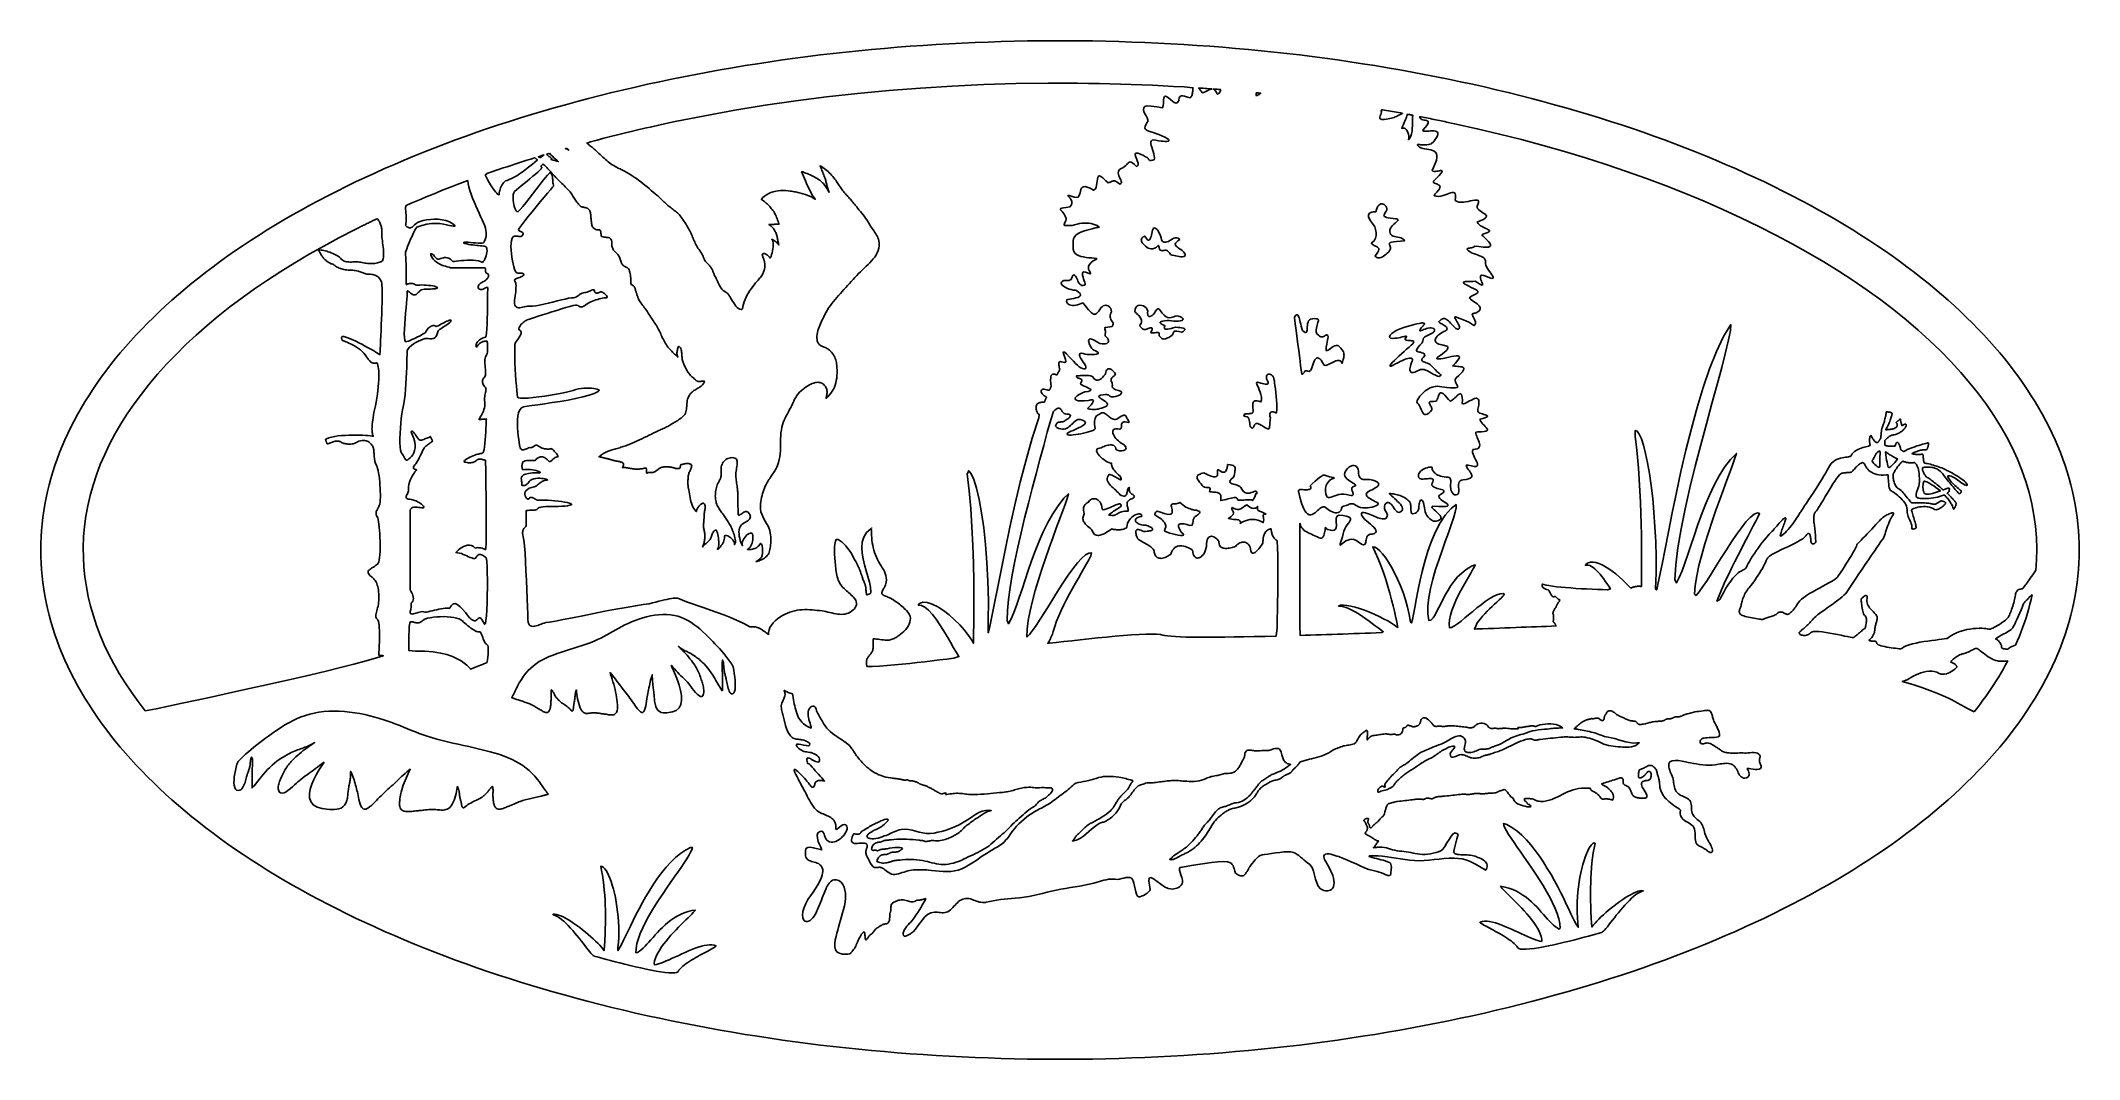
# Model space of a CAD drawing. Extents: x 0.4 to 24.4, y 0.6 to 12.6.
import ezdxf

# ---------------------------------------------------------------- set-up
doc = ezdxf.new("R2010")
doc.units = 0
doc.linetypes.add('0', pattern=[0])
doc.layers.add('1', color=7, linetype='0')

msp = doc.modelspace()

# ---------------------------------------------------------------- linework, layer by layer
at = {"layer": '1'}
for points in [[(0.389724, 6.566152), (0.390944, 6.643056), (0.393874, 6.720021), (0.398757, 6.796926), (0.405593, 6.873769), (0.414382, 6.950551), (0.425368, 7.027333), (0.438064, 7.103993), (0.452956, 7.180593), (0.469558, 7.25707), (0.488357, 7.333425), (0.509109, 7.409657), (0.531569, 7.485768), (0.556228, 7.561696), (0.582595, 7.637502), (0.611159, 7.713124), (0.641433, 7.788503), (0.673903, 7.863759), (0.708083, 7.938771), (0.744216, 8.013539), (0.782302, 8.088063), (0.822341, 8.162343), (0.864089, 8.236379), (0.908034, 8.31017), (0.953689, 8.383595), (1.001296, 8.456777), (1.050612, 8.529653), (1.101882, 8.602162), (1.155105, 8.674367), (1.210036, 8.746266), (1.266921, 8.817739), (1.325515, 8.888844), (1.386062, 8.959645), (1.448318, 9.029958), (1.512282, 9.099904), (1.5782, 9.169423), (1.645827, 9.238576), (1.715407, 9.307179), (1.786452, 9.375417), (1.85945, 9.443166), (1.933913, 9.510427), (2.010329, 9.57726), (2.088454, 9.643544), (2.168288, 9.70934), (2.249587, 9.774587), (2.332839, 9.839345), (2.417556, 9.903554), (2.503982, 9.967214), (2.592116, 10.030324), (2.681716, 10.092824), (2.77278, 10.154775), (2.865798, 10.216176), (2.960036, 10.276906), (3.055984, 10.337087), (3.15364, 10.396596), (3.252517, 10.455495), (3.353103, 10.513783), (3.454909, 10.571401), (3.558425, 10.628346), (3.663405, 10.684621), (3.769607, 10.740224), (3.877517, 10.795156), (3.986648, 10.849355), (4.097243, 10.902883), (4.20906, 10.955739), (4.322341, 11.007802), (4.436843, 11.059133), (4.55281, 11.109792), (4.669997, 11.159657), (4.788405, 11.208791), (4.908034, 11.257131), (5.028884, 11.304677), (5.150954, 11.351491), (5.274489, 11.397511), (5.398757, 11.442739), (5.524489, 11.487172), (5.651198, 11.530751), (5.779128, 11.573598), (5.908034, 11.615529), (6.038161, 11.656667), (6.169265, 11.697011), (6.301345, 11.73644), (6.434402, 11.775075), (6.568435, 11.812795), (6.703444, 11.849721), (6.839431, 11.885732), (6.976394, 11.920888), (7.114089, 11.955129), (7.252761, 11.988515), (7.392165, 12.020986), (7.532546, 12.052602), (7.673659, 12.083302), (7.815505, 12.113088), (7.958083, 12.141957), (8.101394, 12.169911), (8.245437, 12.19695), (8.390212, 12.223073), (8.53572, 12.248219), (8.681716, 12.27245), (8.828444, 12.295766), (8.975661, 12.318166), (9.123366, 12.339528), (9.271804, 12.360036), (9.420485, 12.379567), (9.5699, 12.398122), (9.719802, 12.4157), (9.869948, 12.432363), (10.020583, 12.447988), (10.171706, 12.462697), (10.323073, 12.47643), (10.474685, 12.489247), (10.626784, 12.501027), (10.779128, 12.51183), (10.931716, 12.521657), (11.084548, 12.530507), (11.237624, 12.538381), (11.390944, 12.545278), (11.544265, 12.551198), (11.697829, 12.556142), (11.851638, 12.560109), (12.005446, 12.563039), (12.159255, 12.564992), (12.313064, 12.56603), (12.466872, 12.56603), (12.620681, 12.565053), (12.774489, 12.563039), (12.928298, 12.560109), (13.082107, 12.556142), (13.235671, 12.551198), (13.388991, 12.545278), (13.542312, 12.538381), (13.695388, 12.530507), (13.84822, 12.521657), (14.000808, 12.51183), (14.153152, 12.501027), (14.305251, 12.489247), (14.456862, 12.47643), (14.60823, 12.462697), (14.759353, 12.447988), (14.909987, 12.432363), (15.060134, 12.4157), (15.210036, 12.398122), (15.35945, 12.379567), (15.508132, 12.360036), (15.656569, 12.339528), (15.804275, 12.318166), (15.951491, 12.295766), (16.098221, 12.27245), (16.244217, 12.248219), (16.389725, 12.223073), (16.5345, 12.19695), (16.678543, 12.169911), (16.821854, 12.141957), (16.964432, 12.113088), (17.106277, 12.083302), (17.247391, 12.052602), (17.387772, 12.021047), (17.527176, 11.988515), (17.665848, 11.955129), (17.803543, 11.920888), (17.940506, 11.885732), (18.076492, 11.849721), (18.211502, 11.812795), (18.345535, 11.775075), (18.478592, 11.73644), (18.610672, 11.697011), (18.741776, 11.656667), (18.871902, 11.615529), (19.000809, 11.573598), (19.128738, 11.530751), (19.255447, 11.487172), (19.38118, 11.442739), (19.505447, 11.397511), (19.628983, 11.351491), (19.751053, 11.304738), (19.871902, 11.257131), (19.991531, 11.208791), (20.10994, 11.159657), (20.227127, 11.109792), (20.343094, 11.059194), (20.457596, 11.007802), (20.570877, 10.955739), (20.682693, 10.902883), (20.793289, 10.849355), (20.90242, 10.795156), (21.01033, 10.740224), (21.116531, 10.684621), (21.221512, 10.628346), (21.325027, 10.571401), (21.426834, 10.513783), (21.52742, 10.455495), (21.626297, 10.396596), (21.723953, 10.337087), (21.819901, 10.276906), (21.914139, 10.216176), (22.007156, 10.154775), (22.098221, 10.092824), (22.18782, 10.030324), (22.275955, 9.967214), (22.362381, 9.903554), (22.447098, 9.839345), (22.53035, 9.774587), (22.611649, 9.70934), (22.691483, 9.643544), (22.769608, 9.57726), (22.846024, 9.510427), (22.920486, 9.443166), (22.993484, 9.375417), (23.064529, 9.30724), (23.134109, 9.238576), (23.201736, 9.169423), (23.267654, 9.099904), (23.331619, 9.029958), (23.393875, 8.959645), (23.454422, 8.888906), (23.513016, 8.817739), (23.569901, 8.746266), (23.624832, 8.674367), (23.678055, 8.602223), (23.729324, 8.529653), (23.778641, 8.456777), (23.826248, 8.383657), (23.871902, 8.31017), (23.915848, 8.236379), (23.957596, 8.162343), (23.997635, 8.088063), (24.035721, 8.013539), (24.071854, 7.938771), (24.106033, 7.863759), (24.138504, 7.788503), (24.168777, 7.713124), (24.197342, 7.637502), (24.223709, 7.561696), (24.248367, 7.485768), (24.270828, 7.409657), (24.29158, 7.333425), (24.310379, 7.25707), (24.326981, 7.180593), (24.341873, 7.103993), (24.354568, 7.027333), (24.365555, 6.950551), (24.374344, 6.873769), (24.38118, 6.796926), (24.386063, 6.720021), (24.388992, 6.643117), (24.390213, 6.566152), (24.388992, 6.489247), (24.386063, 6.412282), (24.38118, 6.335378), (24.374344, 6.258534), (24.365555, 6.181752), (24.354568, 6.10497), (24.341873, 6.02831), (24.326981, 5.951711), (24.310379, 5.875234), (24.29158, 5.798879), (24.270828, 5.722646), (24.248367, 5.646535), (24.223709, 5.570607), (24.197342, 5.494802), (24.168777, 5.419179), (24.138504, 5.343801), (24.106033, 5.268544), (24.071854, 5.193532), (24.035721, 5.118764), (23.997635, 5.04424), (23.957596, 4.96996), (23.915848, 4.895925), (23.871902, 4.822133), (23.826248, 4.748708), (23.778641, 4.675527), (23.729324, 4.602651), (23.678055, 4.530141), (23.624832, 4.457936), (23.569901, 4.386037), (23.513016, 4.314565), (23.454422, 4.243459), (23.393875, 4.172658), (23.331619, 4.102345), (23.267654, 4.032399), (23.201736, 3.96288), (23.134109, 3.893727), (23.064529, 3.825124), (22.993484, 3.756886), (22.920486, 3.689137), (22.846024, 3.621877), (22.769608, 3.555043), (22.691483, 3.488759), (22.611649, 3.422963), (22.53035, 3.357717), (22.447098, 3.292958), (22.362381, 3.228749), (22.275955, 3.16509), (22.18782, 3.101979), (22.098221, 3.039479), (22.007156, 2.977529), (21.914139, 2.916127), (21.819901, 2.855397), (21.723953, 2.795217), (21.626297, 2.735707), (21.52742, 2.676808), (21.426834, 2.61852), (21.325027, 2.560903), (21.221512, 2.503957), (21.116531, 2.447682), (21.01033, 2.392079), (20.90242, 2.337148), (20.793289, 2.282948), (20.682693, 2.229421), (20.570877, 2.176564), (20.457596, 2.124501), (20.343094, 2.073171), (20.227127, 2.022511), (20.10994, 1.972646), (19.991531, 1.923512), (19.871902, 1.875173), (19.751053, 1.827626), (19.628983, 1.780812), (19.505447, 1.734792), (19.38118, 1.689565), (19.255447, 1.645131), (19.128738, 1.601552), (19.000809, 1.558705), (18.871902, 1.516774), (18.741776, 1.475636), (18.610672, 1.435292), (18.478592, 1.395864), (18.345535, 1.357228), (18.211502, 1.319509), (18.076492, 1.282582), (17.940506, 1.246572), (17.803543, 1.211415), (17.665848, 1.177175), (17.527176, 1.143788), (17.387772, 1.111257), (17.247391, 1.079701), (17.106277, 1.049001), (16.964432, 1.019216), (16.821854, 0.990346), (16.678543, 0.962392), (16.5345, 0.935353), (16.389725, 0.90923), (16.244217, 0.884084), (16.098221, 0.859853), (15.951491, 0.836537), (15.804275, 0.814137), (15.656569, 0.792775), (15.508132, 0.772267), (15.35945, 0.752736), (15.210036, 0.734181), (15.060134, 0.716603), (14.909987, 0.699941), (14.759353, 0.684316), (14.60823, 0.669606), (14.456862, 0.655873), (14.305251, 0.643056), (14.153152, 0.631276), (14.000808, 0.620473), (13.84822, 0.610646), (13.695388, 0.601796), (13.542312, 0.593923), (13.388991, 0.587026), (13.235671, 0.581105), (13.082107, 0.576161), (12.928298, 0.572194), (12.774489, 0.569264), (12.620681, 0.567311), (12.466872, 0.566274), (12.313064, 0.566274), (12.159255, 0.567311), (12.005446, 0.569264), (11.851638, 0.572194), (11.697829, 0.576161), (11.544265, 0.581105), (11.390944, 0.587026), (11.237624, 0.593923), (11.084548, 0.601796), (10.931716, 0.610646), (10.779128, 0.620473), (10.626784, 0.631276), (10.474685, 0.643056), (10.323073, 0.655873), (10.171706, 0.669606), (10.020583, 0.684316), (9.869948, 0.699941), (9.719802, 0.716603), (9.5699, 0.734181), (9.420485, 0.752736), (9.271804, 0.772267), (9.123366, 0.792775), (8.975661, 0.814137), (8.828444, 0.836537), (8.681716, 0.859853), (8.53572, 0.884084), (8.390212, 0.90923), (8.245437, 0.935353), (8.101394, 0.962392), (7.958083, 0.990346), (7.815505, 1.019216), (7.673659, 1.049001), (7.532546, 1.079701), (7.392165, 1.111257), (7.252761, 1.143788), (7.114089, 1.177175), (6.976394, 1.211415), (6.839431, 1.246572), (6.703444, 1.282582), (6.568435, 1.319509), (6.434402, 1.357228), (6.301345, 1.395864), (6.169265, 1.435292), (6.038161, 1.475636), (5.908034, 1.516774), (5.779128, 1.558705), (5.651198, 1.601552), (5.524489, 1.645131), (5.398757, 1.689565), (5.274489, 1.734792), (5.150954, 1.780812), (5.028884, 1.827565), (4.908034, 1.875173), (4.788405, 1.923512), (4.669997, 1.972646), (4.55281, 2.022511), (4.436843, 2.07311), (4.322341, 2.124501), (4.20906, 2.176564), (4.097243, 2.229421), (3.986648, 2.282948), (3.877517, 2.337148), (3.769607, 2.392079), (3.663405, 2.447682), (3.558425, 2.503957), (3.454909, 2.560903), (3.353103, 2.61852), (3.252517, 2.676808), (3.15364, 2.735707), (3.055984, 2.795217), (2.960036, 2.855397), (2.865798, 2.916127), (2.77278, 2.977529), (2.681716, 3.039479), (2.592116, 3.101979), (2.503982, 3.16509), (2.417556, 3.228749), (2.332839, 3.292958), (2.249587, 3.357717), (2.168288, 3.422963), (2.088454, 3.488759), (2.010329, 3.555043), (1.933913, 3.621877), (1.85945, 3.689137), (1.786452, 3.756886), (1.715407, 3.825063), (1.645827, 3.893727), (1.5782, 3.96288), (1.512282, 4.032399), (1.448318, 4.102345), (1.386062, 4.172658), (1.325515, 4.243459), (1.266921, 4.314565), (1.210036, 4.386037), (1.155105, 4.457936), (1.101882, 4.530141), (1.050612, 4.602651), (1.001296, 4.675527), (0.953689, 4.748708), (0.908034, 4.822133), (0.864089, 4.895925), (0.822341, 4.96996), (0.782302, 5.04424), (0.744216, 5.118764), (0.708083, 5.193532), (0.673903, 5.268544), (0.641433, 5.343801), (0.611159, 5.419179), (0.582595, 5.494802), (0.556228, 5.570607), (0.531569, 5.646535), (0.509109, 5.722646), (0.488357, 5.798879), (0.469558, 5.875234), (0.452956, 5.951711), (0.438064, 6.02831), (0.425368, 6.10497), (0.414382, 6.181752), (0.405593, 6.258534), (0.398757, 6.335378), (0.393874, 6.412282), (0.390944, 6.489186)], [(8.95906, 5.566762), (8.958327, 5.595204), (8.963943, 5.624928), (8.975417, 5.653554), (8.991775, 5.680898), (9.012527, 5.706838), (9.036696, 5.731191), (9.063796, 5.753774), (9.09236, 5.774404), (9.12239, 5.792958), (9.152419, 5.809194), (9.181716, 5.823049), (9.21028, 5.834279), (9.238112, 5.843312), (9.267165, 5.850759), (9.296218, 5.856374), (9.325515, 5.860402), (9.354812, 5.862844), (9.384109, 5.863942), (9.41365, 5.863942), (9.443191, 5.862905), (9.472732, 5.86089), (9.502273, 5.858388), (9.532058, 5.855275), (9.561355, 5.851918), (9.590896, 5.848195), (9.612624, 5.84496), (9.634841, 5.840627), (9.657302, 5.835683), (9.680007, 5.830251), (9.702956, 5.824758), (9.72615, 5.819509), (9.749343, 5.81487), (9.772292, 5.811086), (9.795241, 5.808522), (9.817702, 5.807607), (9.839919, 5.8084), (9.861403, 5.811391), (9.881423, 5.816579), (9.899978, 5.823659), (9.918288, 5.832814), (9.935622, 5.843862), (9.951735, 5.856496), (9.96614, 5.870717), (9.977859, 5.886098), (9.986892, 5.902638), (9.992507, 5.920156), (9.99446, 5.938344), (9.991775, 5.957082), (9.984206, 5.976064), (9.971267, 5.995046), (9.95906, 6.009206), (9.94612, 6.022756), (9.932693, 6.035817), (9.918532, 6.048512), (9.904372, 6.061086), (9.890212, 6.073537), (9.875808, 6.086049), (9.861892, 6.098989), (9.847976, 6.112111), (9.835036, 6.125966), (9.822097, 6.140492), (9.810378, 6.155812), (9.798903, 6.173329), (9.788405, 6.19225), (9.779616, 6.211476), (9.772292, 6.230886), (9.766433, 6.2506), (9.76155, 6.270558), (9.757888, 6.290822), (9.754714, 6.311269), (9.752273, 6.332021), (9.750319, 6.353078), (9.748366, 6.374379), (9.746657, 6.395986), (9.744704, 6.417348), (9.742995, 6.436696), (9.740798, 6.458058), (9.738845, 6.48113), (9.736892, 6.505422), (9.735427, 6.530507), (9.734694, 6.555898), (9.734694, 6.581166), (9.735915, 6.605886), (9.738357, 6.629628), (9.742263, 6.651845), (9.748122, 6.67217), (9.755691, 6.690236), (9.776443, 6.688832), (9.802321, 6.674611), (9.826491, 6.657033), (9.848952, 6.636647), (9.869948, 6.613759), (9.889724, 6.589101), (9.908278, 6.562978), (9.925368, 6.536061), (9.941726, 6.508718), (9.956618, 6.481435), (9.971267, 6.454823), (9.984939, 6.42925), (9.997146, 6.40685), (10.00447, 6.39269), (10.01155, 6.378591), (10.018142, 6.364552), (10.024245, 6.350514), (10.02986, 6.336476), (10.035476, 6.322499), (10.040603, 6.308461), (10.04573, 6.294362), (10.050368, 6.280324), (10.055251, 6.266103), (10.059646, 6.251698), (10.064528, 6.237233), (10.067458, 6.227712), (10.070144, 6.220204), (10.073073, 6.212636), (10.076247, 6.205007), (10.079421, 6.197438), (10.082351, 6.189809), (10.085525, 6.182118), (10.088698, 6.174489), (10.091628, 6.16686), (10.094314, 6.159169), (10.096999, 6.151601), (10.099196, 6.144032), (10.10115, 6.136464), (10.102614, 6.128591), (10.103835, 6.120412), (10.104568, 6.112111), (10.105056, 6.103627), (10.105544, 6.095021), (10.106032, 6.086415), (10.106521, 6.07787), (10.107497, 6.069386), (10.108718, 6.061208), (10.110427, 6.053273), (10.112624, 6.045583), (10.115554, 6.03832), (10.11946, 6.038014), (10.123366, 6.039723), (10.127028, 6.04131), (10.130691, 6.042775), (10.134353, 6.044301), (10.138015, 6.045705), (10.141677, 6.047048), (10.145339, 6.04839), (10.148757, 6.049733), (10.152663, 6.051137), (10.156814, 6.052419), (10.16072, 6.053945), (10.163894, 6.070851), (10.158767, 6.127187), (10.146316, 6.18871), (10.128982, 6.254018), (10.10945, 6.322011), (10.089919, 6.39153), (10.073073, 6.461171), (10.06111, 6.529958), (10.056716, 6.596547), (10.062087, 6.65978), (10.080153, 6.718434), (10.112624, 6.77123), (10.162673, 6.816945), (10.171462, 6.79894), (10.171218, 6.769155), (10.17195, 6.739552), (10.173415, 6.710073), (10.176101, 6.680837), (10.180007, 6.651784), (10.185134, 6.622914), (10.191237, 6.59435), (10.198562, 6.565969), (10.207107, 6.537953), (10.216628, 6.510182), (10.227614, 6.482717), (10.240066, 6.455434), (10.253737, 6.429067), (10.268386, 6.404286), (10.283034, 6.380727), (10.297439, 6.357961), (10.310866, 6.335622), (10.322829, 6.313161), (10.332839, 6.290395), (10.340407, 6.266591), (10.345046, 6.241689), (10.346023, 6.215016), (10.343093, 6.186269), (10.33528, 6.15508), (10.331618, 6.145375), (10.327712, 6.137563), (10.323318, 6.129079), (10.317946, 6.120107), (10.312819, 6.110768), (10.307448, 6.101247), (10.302566, 6.091786), (10.297927, 6.082387), (10.294753, 6.073354), (10.292556, 6.064748), (10.292068, 6.056752), (10.2928, 6.049611), (10.29573, 6.044362), (10.300124, 6.040395), (10.307204, 6.036), (10.315993, 6.031301), (10.326247, 6.026479), (10.337722, 6.021474), (10.349685, 6.016408), (10.361648, 6.011525), (10.373366, 6.006764), (10.384353, 6.002248), (10.393874, 5.998158), (10.401931, 5.994496), (10.40779, 5.991323), (10.423415, 5.981801), (10.439284, 5.97173), (10.454665, 5.961232), (10.469802, 5.950368), (10.484694, 5.939198), (10.499587, 5.927724), (10.513991, 5.915883), (10.527907, 5.903676), (10.542312, 5.891164), (10.555984, 5.878285), (10.569167, 5.86498), (10.582839, 5.851491), (10.599441, 5.833119), (10.614821, 5.809682), (10.624099, 5.785939), (10.628249, 5.762013), (10.627517, 5.738088), (10.62239, 5.714467), (10.613601, 5.691335), (10.601394, 5.668752), (10.586745, 5.647023), (10.5699, 5.626332), (10.551589, 5.606984), (10.532058, 5.588979), (10.512038, 5.572743), (10.502273, 5.565297), (10.492019, 5.557912), (10.481765, 5.550649), (10.471023, 5.54363), (10.46028, 5.536916), (10.449294, 5.530507), (10.438064, 5.524526), (10.426589, 5.519094), (10.41487, 5.514272), (10.403152, 5.509999), (10.391433, 5.506581), (10.379714, 5.503957), (10.371169, 5.502797), (10.361892, 5.503102), (10.34822, 5.504018), (10.331374, 5.505422), (10.312087, 5.507375), (10.291335, 5.50945), (10.270095, 5.511708), (10.249587, 5.513906), (10.230788, 5.516042), (10.214431, 5.517873), (10.201735, 5.519216), (10.193435, 5.52007), (10.190993, 5.519277), (10.190505, 5.507497), (10.190505, 5.495473), (10.190505, 5.483266), (10.190993, 5.470937), (10.191237, 5.458608), (10.191237, 5.446279), (10.190993, 5.434072), (10.190505, 5.422048), (10.189284, 5.410146), (10.187575, 5.398732), (10.184646, 5.387502), (10.180984, 5.376821), (10.176589, 5.367482), (10.17195, 5.35912), (10.166579, 5.351064), (10.160964, 5.343129), (10.15486, 5.335317), (10.148757, 5.327626), (10.142653, 5.319875), (10.136794, 5.312062), (10.130935, 5.304067), (10.125808, 5.295888), (10.121169, 5.287404), (10.117507, 5.278615), (10.114577, 5.269826), (10.113112, 5.263234), (10.111892, 5.256642), (10.111159, 5.250112), (10.110427, 5.243581), (10.110427, 5.23705), (10.110915, 5.230641), (10.111159, 5.224172), (10.112136, 5.217824), (10.113357, 5.211415), (10.115066, 5.205068), (10.116775, 5.198781), (10.118484, 5.192555), (10.178054, 5.193837), (10.265456, 5.199452), (10.353591, 5.205983), (10.442458, 5.213368), (10.531569, 5.221486), (10.620681, 5.230336), (10.709304, 5.239736), (10.797683, 5.249623), (10.885329, 5.259938), (10.971755, 5.270619), (11.056716, 5.281667), (11.140212, 5.292836), (11.199538, 5.31017), (11.17073, 5.357472), (11.137527, 5.414601), (11.100905, 5.478749), (11.061599, 5.54717), (11.019851, 5.617055), (10.976394, 5.685658), (10.932204, 5.750234), (10.887771, 5.808034), (10.843581, 5.85613), (10.800368, 5.892018), (10.759353, 5.912648), (10.72029, 5.915517), (10.73445, 5.936757), (10.776443, 5.951283), (10.827956, 5.947804), (10.886794, 5.928578), (10.950271, 5.89623), (11.016677, 5.853078), (11.083816, 5.801564), (11.149489, 5.744191), (11.210769, 5.683156), (11.266433, 5.621083), (11.314284, 5.560475), (11.351394, 5.503591), (11.370925, 5.46758), (11.371902, 5.503285), (11.373366, 5.580739), (11.375075, 5.69457), (11.376052, 5.839406), (11.376052, 6.009694), (11.374343, 6.200124), (11.370437, 6.405263), (11.363601, 6.619618), (11.353591, 6.83788), (11.339675, 7.054616), (11.320876, 7.264333), (11.296706, 7.461659), (11.315017, 7.499501), (11.345778, 7.465199), (11.377273, 7.395192), (11.408278, 7.292897), (11.438552, 7.161855), (11.466628, 7.005483), (11.492019, 6.827443), (11.513503, 6.631093), (11.530349, 6.420033), (11.542068, 6.197743), (11.547194, 5.96758), (11.544997, 5.733144), (11.544265, 5.590444), (11.563552, 5.664907), (11.588698, 5.78362), (11.619948, 5.940663), (11.656814, 6.1303), (11.699294, 6.346669), (11.747146, 6.584096), (11.800124, 6.836598), (11.858474, 7.098561), (11.92195, 7.364064), (11.989821, 7.627309), (12.062819, 7.882619), (12.139968, 8.124135), (12.145827, 8.158925), (12.140456, 8.163564), (12.135085, 8.168752), (12.130446, 8.174733), (12.125808, 8.181325), (12.121657, 8.18871), (12.117995, 8.196767), (12.115066, 8.205739), (12.11238, 8.215505), (12.110427, 8.226064), (12.109206, 8.237599), (12.108474, 8.250051), (12.108962, 8.262136), (12.111648, 8.271535), (12.115798, 8.279592), (12.121169, 8.286489), (12.127761, 8.292226), (12.135085, 8.296865), (12.14363, 8.300649), (12.152907, 8.303578), (12.162673, 8.305593), (12.173171, 8.306996), (12.183669, 8.307851), (12.1949, 8.308217), (12.20613, 8.308034), (12.208816, 8.312795), (12.211013, 8.317922), (12.212966, 8.322988), (12.214919, 8.328115), (12.216872, 8.333119), (12.218825, 8.338246), (12.221023, 8.343251), (12.222732, 8.348256), (12.224929, 8.3532), (12.226882, 8.358205), (12.229079, 8.363149), (12.231032, 8.368032), (12.222732, 8.374379), (12.204665, 8.383718), (12.190505, 8.39446), (12.179763, 8.406056), (12.172683, 8.417836), (12.169265, 8.429311), (12.169265, 8.439931), (12.172439, 8.449025), (12.179275, 8.456044), (12.189284, 8.460378), (12.202224, 8.461537), (12.218337, 8.458852), (12.23738, 8.451772), (12.240066, 8.451589), (12.242507, 8.451528), (12.244704, 8.451344), (12.246902, 8.4511), (12.249343, 8.450856), (12.25154, 8.450551), (12.253493, 8.450124), (12.255446, 8.449758), (12.257644, 8.449269), (12.259597, 8.44872), (12.261306, 8.448171), (12.263503, 8.447499), (12.265212, 8.449391), (12.267165, 8.453603), (12.269118, 8.457814), (12.270827, 8.462026), (12.27278, 8.466176), (12.274489, 8.470326), (12.276443, 8.474477), (12.278396, 8.478688), (12.280349, 8.482778), (12.282302, 8.486867), (12.284011, 8.490956), (12.285964, 8.495046), (12.287429, 8.499867), (12.283523, 8.518788), (12.280837, 8.538075), (12.279128, 8.557118), (12.278884, 8.575429), (12.280105, 8.592397), (12.28279, 8.607594), (12.287673, 8.620473), (12.294021, 8.630361), (12.303298, 8.636952), (12.314284, 8.639577), (12.327712, 8.637746), (12.343825, 8.630788), (12.353103, 8.629445), (12.356032, 8.634816), (12.358962, 8.640126), (12.361892, 8.645375), (12.364821, 8.650624), (12.367751, 8.655812), (12.370681, 8.660939), (12.37361, 8.666066), (12.37654, 8.671132), (12.37947, 8.676137), (12.382644, 8.681203), (12.385329, 8.686086), (12.387771, 8.691945), (12.384597, 8.705251), (12.381667, 8.718495), (12.378737, 8.731313), (12.376784, 8.743459), (12.375564, 8.754567), (12.375808, 8.764455), (12.377761, 8.772756), (12.381911, 8.779225), (12.388259, 8.78362), (12.397536, 8.785573), (12.409499, 8.78478), (12.425368, 8.780995), (12.444411, 8.774892), (12.455398, 8.778554), (12.457839, 8.791615), (12.454177, 8.811147), (12.446853, 8.834157), (12.438552, 8.857594), (12.431716, 8.878407), (12.428542, 8.893788), (12.431472, 8.900502), (12.443435, 8.895741), (12.466384, 8.876515), (12.503249, 8.839711), (12.549392, 8.789113), (12.572585, 8.763539), (12.59529, 8.742421), (12.616775, 8.725759), (12.636794, 8.713368), (12.654616, 8.70519), (12.669997, 8.7011), (12.682204, 8.701161), (12.690505, 8.705007), (12.695144, 8.712819), (12.6949, 8.724355), (12.689773, 8.739552), (12.678786, 8.75829), (12.66365, 8.779347), (12.649978, 8.799245), (12.638015, 8.817555), (12.628737, 8.834157), (12.622146, 8.848622), (12.618484, 8.860951), (12.618484, 8.870778), (12.622146, 8.877919), (12.630691, 8.882192), (12.643386, 8.883229), (12.661452, 8.881032), (12.68489, 8.875173), (12.712478, 8.868154), (12.736159, 8.868215), (12.759353, 8.86852), (12.781081, 8.869191), (12.800857, 8.870534), (12.817702, 8.872609), (12.830398, 8.875661), (12.838943, 8.879811), (12.841384, 8.885365), (12.837966, 8.892446), (12.826735, 8.901174), (12.807693, 8.911855), (12.779372, 8.92455), (12.763015, 8.942006), (12.751784, 8.961415), (12.742019, 8.980947), (12.734206, 8.999806), (12.728835, 9.017079), (12.726882, 9.031911), (12.728835, 9.043447), (12.735671, 9.050649), (12.748122, 9.052907), (12.766433, 9.049123), (12.791823, 9.038442), (12.824782, 9.02007), (12.860671, 9.000173), (12.885329, 8.995717), (12.906814, 8.994313), (12.925124, 8.995778), (12.939773, 8.999745), (12.950759, 9.00591), (12.958083, 9.014028), (12.961989, 9.023915), (12.961501, 9.035207), (12.957839, 9.047658), (12.949538, 9.060964), (12.937331, 9.074819), (12.920974, 9.089101), (12.922683, 9.110707), (12.92488, 9.130116), (12.924148, 9.145741), (12.921706, 9.158071), (12.918777, 9.167592), (12.916091, 9.174794), (12.915359, 9.179982), (12.917312, 9.183766), (12.923415, 9.186513), (12.93489, 9.188832), (12.952468, 9.190907), (12.977614, 9.193471), (13.003005, 9.200612), (13.012771, 9.213735), (13.016677, 9.225636), (13.0157, 9.236806), (13.011306, 9.247548), (13.004958, 9.258473), (12.99739, 9.269887), (12.989821, 9.282094), (12.983718, 9.295705), (12.979812, 9.311025), (12.9803, 9.328603), (12.985183, 9.348622), (12.996413, 9.371633), (12.993484, 9.392385), (12.986648, 9.409841), (12.977614, 9.424184), (12.967116, 9.435414), (12.955153, 9.44341), (12.942214, 9.448049), (12.928298, 9.449269), (12.914626, 9.447011), (12.899978, 9.441091), (12.886062, 9.431386), (12.872146, 9.41808), (12.859694, 9.400807), (12.846023, 9.380422), (12.832107, 9.363759), (12.819167, 9.35204), (12.807204, 9.345082), (12.795485, 9.342885), (12.783767, 9.345265), (12.771316, 9.351918), (12.757888, 9.362905), (12.742995, 9.378041), (12.72615, 9.397206), (12.707107, 9.420217), (12.685134, 9.44695), (12.659499, 9.477284), (12.63948, 9.469106), (12.618728, 9.460988), (12.597487, 9.454701), (12.576491, 9.45049), (12.555984, 9.448354), (12.536696, 9.448354), (12.51863, 9.450673), (12.502273, 9.455312), (12.488357, 9.462514), (12.477126, 9.472096), (12.469314, 9.484426), (12.465163, 9.499501), (12.469314, 9.511586), (12.483962, 9.517385), (12.503982, 9.522206), (12.527419, 9.526479), (12.552566, 9.530873), (12.57698, 9.535817), (12.599196, 9.541738), (12.617263, 9.549245), (12.629226, 9.558888), (12.632888, 9.570973), (12.626784, 9.586232), (12.608962, 9.605031), (12.577468, 9.627492), (12.54988, 9.629201), (12.52278, 9.633901), (12.496413, 9.641103), (12.471999, 9.650319), (12.450027, 9.661183), (12.431716, 9.673146), (12.417312, 9.685719), (12.408034, 9.698659), (12.404372, 9.711171), (12.40779, 9.723134), (12.418044, 9.733815), (12.436843, 9.742909), (12.462234, 9.743154), (12.483474, 9.741017), (12.499587, 9.742787), (12.51155, 9.747731), (12.520095, 9.754994), (12.526198, 9.763967), (12.530349, 9.773732), (12.533523, 9.783559), (12.536452, 9.792531), (12.540114, 9.800038), (12.544997, 9.805287), (12.552321, 9.807363), (12.562575, 9.805043), (12.572829, 9.793141), (12.58113, 9.779531), (12.58821, 9.764943), (12.594558, 9.749806), (12.600661, 9.734914), (12.606765, 9.720632), (12.614089, 9.707753), (12.622878, 9.696828), (12.63362, 9.688466), (12.64656, 9.683278), (12.662673, 9.681752), (12.682204, 9.684682), (12.688064, 9.698476), (12.68196, 9.718373), (12.67488, 9.739186), (12.667556, 9.760182), (12.660964, 9.780446), (12.656325, 9.799184), (12.653884, 9.815602), (12.655349, 9.828786), (12.660964, 9.837941), (12.671706, 9.842275), (12.688796, 9.840993), (12.712722, 9.83318), (12.741286, 9.82079), (12.747878, 9.822927), (12.748855, 9.828176), (12.745437, 9.836354), (12.739333, 9.847035), (12.732985, 9.860036), (12.72737, 9.875112), (12.725173, 9.891896), (12.72737, 9.910146), (12.736648, 9.929677), (12.753737, 9.950124), (12.781569, 9.971181), (12.820632, 9.992604), (12.8199, 10.00176), (12.792068, 10.004323), (12.761794, 10.006764), (12.729812, 10.00945), (12.697585, 10.013112), (12.665847, 10.018178), (12.635573, 10.025258), (12.607741, 10.034841), (12.58406, 10.047597), (12.564773, 10.063893), (12.551101, 10.084462), (12.544753, 10.109731), (12.545241, 10.137929), (12.544997, 10.158559), (12.544753, 10.17809), (12.545241, 10.196645), (12.546706, 10.214162), (12.54988, 10.230763), (12.555251, 10.246388), (12.563552, 10.26122), (12.575027, 10.275197), (12.590652, 10.288381), (12.610183, 10.300771), (12.635329, 10.312612), (12.665359, 10.323659), (12.704177, 10.334035), (12.739089, 10.342885), (12.767898, 10.350209), (12.791579, 10.35613), (12.810134, 10.360829), (12.824538, 10.364491), (12.83528, 10.367238), (12.842849, 10.36913), (12.847976, 10.370412), (12.850661, 10.371144), (12.852126, 10.371572), (12.852614, 10.371633), (12.847243, 10.375417), (12.826491, 10.387929), (12.80403, 10.398183), (12.780105, 10.406301), (12.754958, 10.412221), (12.729079, 10.416127), (12.702224, 10.417958), (12.674392, 10.417775), (12.64656, 10.415639), (12.618484, 10.41155), (12.590163, 10.405751), (12.562575, 10.398), (12.534743, 10.388539), (12.51155, 10.3886), (12.492263, 10.38976), (12.475661, 10.38976), (12.462478, 10.389272), (12.45198, 10.388967), (12.444655, 10.389455), (12.439773, 10.391347), (12.437819, 10.395375), (12.438796, 10.402089), (12.442214, 10.412282), (12.448562, 10.426503), (12.457351, 10.445302), (12.461745, 10.471242), (12.451491, 10.498952), (12.43904, 10.521718), (12.425857, 10.54009), (12.413894, 10.554738), (12.403884, 10.566274), (12.397048, 10.575185), (12.395583, 10.582204), (12.399734, 10.587819), (12.411696, 10.592641), (12.432693, 10.597341), (12.463698, 10.602529), (12.506179, 10.608754), (12.525466, 10.630849), (12.530349, 10.653981), (12.527419, 10.675282), (12.519118, 10.694386), (12.508132, 10.710927), (12.496657, 10.724538), (12.48738, 10.734853), (12.482985, 10.741445), (12.485427, 10.744008), (12.497878, 10.742116), (12.522536, 10.735463), (12.562087, 10.723561), (12.599929, 10.719655), (12.611403, 10.736562), (12.619704, 10.755422), (12.625808, 10.775014), (12.631179, 10.794362), (12.636794, 10.812245), (12.64363, 10.827687), (12.65364, 10.839467), (12.667068, 10.846486), (12.685866, 10.847768), (12.711013, 10.842031), (12.743239, 10.828237), (12.784255, 10.805348), (12.803298, 10.816396), (12.814284, 10.836476), (12.821364, 10.860524), (12.825515, 10.886586), (12.828444, 10.912465), (12.831374, 10.936269), (12.835769, 10.9558), (12.843093, 10.968984), (12.854568, 10.973805), (12.871657, 10.968129), (12.895583, 10.949941), (12.928786, 10.917104), (12.957107, 10.892751), (12.969802, 10.894643), (12.9803, 10.897939), (12.989333, 10.90215), (12.996902, 10.906545), (13.00447, 10.910512), (13.012038, 10.913564), (13.020583, 10.91509), (13.030349, 10.914357), (13.042068, 10.910939), (13.056228, 10.904042), (13.073806, 10.8933), (13.095046, 10.877858), (13.107497, 10.882558), (13.113357, 10.890126), (13.114089, 10.900014), (13.110915, 10.911916), (13.105056, 10.925588), (13.097732, 10.940785), (13.089919, 10.957143), (13.083083, 10.974538), (13.078444, 10.992543), (13.076735, 11.010854), (13.080153, 11.029225), (13.088943, 11.047475), (13.108962, 11.060353), (13.130935, 11.070485), (13.148757, 11.082509), (13.163161, 11.095448), (13.175124, 11.108205), (13.185378, 11.119863), (13.195144, 11.129384), (13.205153, 11.135671), (13.216384, 11.137868), (13.229568, 11.134877), (13.245437, 11.125722), (13.265456, 11.109303), (13.290114, 11.086293), (13.304275, 11.093678), (13.30989, 11.106923), (13.308913, 11.124501), (13.303542, 11.144948), (13.295485, 11.166677), (13.286941, 11.188222), (13.27986, 11.207997), (13.276443, 11.224599), (13.278396, 11.236379), (13.287917, 11.241933), (13.307204, 11.239675), (13.337478, 11.228078), (13.373122, 11.212087), (13.398269, 11.199636), (13.415603, 11.188771), (13.427321, 11.179494), (13.433913, 11.171803), (13.437819, 11.1657), (13.439773, 11.161), (13.44197, 11.157704), (13.445388, 11.155812), (13.451491, 11.155202), (13.462478, 11.155873), (13.479079, 11.157765), (13.500319, 11.163014), (13.501296, 11.185719), (13.49861, 11.210011), (13.493239, 11.23528), (13.485915, 11.260793), (13.478103, 11.286), (13.470534, 11.310231), (13.464431, 11.332692), (13.460525, 11.353017), (13.46028, 11.370351), (13.464919, 11.384084), (13.475173, 11.393666), (13.492019, 11.398183), (13.519851, 11.394216), (13.550368, 11.388417), (13.579421, 11.384023), (13.606032, 11.381154), (13.62947, 11.379933), (13.648757, 11.380483), (13.662917, 11.383046), (13.671218, 11.387624), (13.672439, 11.39446), (13.665603, 11.403554), (13.650466, 11.415212), (13.625564, 11.429494), (13.590163, 11.446462), (13.553054, 11.461904), (13.518874, 11.474233), (13.487868, 11.484181), (13.460525, 11.492665), (13.437087, 11.500356), (13.418044, 11.508046), (13.403396, 11.516652), (13.394118, 11.526723), (13.389968, 11.539296), (13.391677, 11.554982), (13.399489, 11.574636), (13.413894, 11.598866), (13.424636, 11.616261), (13.423415, 11.634084), (13.415114, 11.656117), (13.402907, 11.680837), (13.389724, 11.706655), (13.378493, 11.732045), (13.372634, 11.755361), (13.375075, 11.775014), (13.388991, 11.78954), (13.417312, 11.797292), (13.46321, 11.796681), (13.530105, 11.786305), (13.598708, 11.776662), (13.604079, 11.80193), (13.607009, 11.826589), (13.608474, 11.849782), (13.609694, 11.870534), (13.611648, 11.88799), (13.61531, 11.901174), (13.621902, 11.909169), (13.632155, 11.911183), (13.647536, 11.905995), (13.668532, 11.892995), (13.696853, 11.871083), (13.73323, 11.839467), (13.758376, 11.832204), (13.77278, 11.83849), (13.782058, 11.848317), (13.787429, 11.860585), (13.790847, 11.874074), (13.793532, 11.887563), (13.797683, 11.899953), (13.804275, 11.909963), (13.815505, 11.916493), (13.832351, 11.918202), (13.857253, 11.913991), (13.890944, 11.902699), (13.922927, 11.892079), (13.929763, 11.899892), (13.935622, 11.90862), (13.940261, 11.917958), (13.944411, 11.927907), (13.947341, 11.938222), (13.949782, 11.948903), (13.951735, 11.959828), (13.9532, 11.970815), (13.954177, 11.98174), (13.954909, 11.992482), (13.955153, 12.002858), (13.955398, 12.012929), (13.85237, 12.021169), (13.728103, 12.028493), (13.603347, 12.035146), (13.478591, 12.041188), (13.353591, 12.046559), (13.228103, 12.05132), (13.102614, 12.055348), (12.976638, 12.058827), (12.850417, 12.061513), (12.724196, 12.063649), (12.597732, 12.065053), (12.470778, 12.065724), (12.251784, 12.065541), (11.871902, 12.060353), (11.494216, 12.049245), (11.118728, 12.032155), (10.745681, 12.009145), (10.374831, 11.980214), (10.006667, 11.945363), (9.641189, 11.904653), (9.27864, 11.858022), (8.919021, 11.805593), (8.562575, 11.747243), (8.209304, 11.683095), (7.85945, 11.613149), (7.748366, 11.589467), (7.665847, 11.571523), (7.583816, 11.553212), (7.502028, 11.534657), (7.42073, 11.515798), (7.339431, 11.496633), (7.25862, 11.477223), (7.178542, 11.457509), (7.098464, 11.437428), (7.018874, 11.417165), (6.939528, 11.396535), (6.860915, 11.3756), (6.8199, 11.359609), (6.830398, 11.350636), (6.840896, 11.341786), (6.851394, 11.333058), (6.862136, 11.324452), (6.872878, 11.315785), (6.883864, 11.307179), (6.894362, 11.298451), (6.90486, 11.289723), (6.915603, 11.280873), (6.926101, 11.27184), (6.93611, 11.262685), (6.946364, 11.253224), (6.961501, 11.238881), (6.976394, 11.224355), (6.99153, 11.209828), (7.006667, 11.195546), (7.021804, 11.181447), (7.037185, 11.167592), (7.05281, 11.154103), (7.068679, 11.141042), (7.084792, 11.12853), (7.101638, 11.116506), (7.118728, 11.105153), (7.13655, 11.094411), (7.152907, 11.085439), (7.167312, 11.077748), (7.181716, 11.070119), (7.19612, 11.062551), (7.210525, 11.054982), (7.225173, 11.047414), (7.239577, 11.039784), (7.254226, 11.032155), (7.268386, 11.024404), (7.282546, 11.016591), (7.296706, 11.008657), (7.31111, 11.0006), (7.325027, 10.992116), (7.350905, 10.975881), (7.376784, 10.958852), (7.402419, 10.941091), (7.427566, 10.922597), (7.452956, 10.903676), (7.477859, 10.884145), (7.502761, 10.864308), (7.527419, 10.844228), (7.551833, 10.823903), (7.576491, 10.803456), (7.600417, 10.78301), (7.624343, 10.762685), (7.641921, 10.747853), (7.654128, 10.73705), (7.666335, 10.726064), (7.678298, 10.715016), (7.690261, 10.703725), (7.702224, 10.692494), (7.713943, 10.681203), (7.725905, 10.669911), (7.737868, 10.658742), (7.749587, 10.647695), (7.761794, 10.63683), (7.773513, 10.626149), (7.78572, 10.615712), (7.798415, 10.605458), (7.81111, 10.595571), (7.823806, 10.585927), (7.836501, 10.576406), (7.849196, 10.566823), (7.861648, 10.557118), (7.873855, 10.547109), (7.886062, 10.536733), (7.897536, 10.525868), (7.908767, 10.514272), (7.919753, 10.501882), (7.930007, 10.488637), (7.939284, 10.474965), (7.948562, 10.461537), (7.957595, 10.44811), (7.966628, 10.434804), (7.975661, 10.421437), (7.98445, 10.408132), (7.992995, 10.394765), (8.00154, 10.381276), (8.009353, 10.367543), (8.017409, 10.353749), (8.025466, 10.339772), (8.03279, 10.325551), (8.039626, 10.310964), (8.046218, 10.296681), (8.052566, 10.282216), (8.058669, 10.267751), (8.064528, 10.253224), (8.070388, 10.238637), (8.076491, 10.224111), (8.082595, 10.209584), (8.088943, 10.195058), (8.095534, 10.180776), (8.102614, 10.166371), (8.109939, 10.15215), (8.118239, 10.138051), (8.123366, 10.129323), (8.127273, 10.123097), (8.131667, 10.116994), (8.135818, 10.110951), (8.140456, 10.104909), (8.144851, 10.098927), (8.149245, 10.092946), (8.153884, 10.086904), (8.158278, 10.080861), (8.162673, 10.074636), (8.166823, 10.068532), (8.17073, 10.062123), (8.174636, 10.055593), (8.178542, 10.04839), (8.18196, 10.041188), (8.18489, 10.033986), (8.187819, 10.026845), (8.190505, 10.019765), (8.192946, 10.012624), (8.195388, 10.005544), (8.198562, 9.998586), (8.201491, 9.991628), (8.204665, 9.984792), (8.208571, 9.978078), (8.212722, 9.971303), (8.217849, 9.964589), (8.22322, 9.958119), (8.228591, 9.951833), (8.23445, 9.94579), (8.240066, 9.93987), (8.245925, 9.934072), (8.251784, 9.928212), (8.2574, 9.922353), (8.263015, 9.916493), (8.26863, 9.910451), (8.273757, 9.904225), (8.27864, 9.897634), (8.283278, 9.890981), (8.287429, 9.884084), (8.291091, 9.876821), (8.294753, 9.869435), (8.297927, 9.861745), (8.301101, 9.853993), (8.30403, 9.846181), (8.307204, 9.838368), (8.310134, 9.830556), (8.313308, 9.822804), (8.316482, 9.815175), (8.320144, 9.807912), (8.323806, 9.80071), (8.329909, 9.789601), (8.336501, 9.776723), (8.342849, 9.763234), (8.349196, 9.749257), (8.355544, 9.734975), (8.362136, 9.720571), (8.368972, 9.706227), (8.375808, 9.692128), (8.383132, 9.678334), (8.3907, 9.66509), (8.399001, 9.652577), (8.40779, 9.64092), (8.415359, 9.632009), (8.420241, 9.62737), (8.425612, 9.623219), (8.430984, 9.619374), (8.436843, 9.615712), (8.442458, 9.612233), (8.448318, 9.608754), (8.454177, 9.605214), (8.459792, 9.601552), (8.465407, 9.597463), (8.471023, 9.59319), (8.47615, 9.588246), (8.481277, 9.582814), (8.490554, 9.57018), (8.501296, 9.554067), (8.512038, 9.536), (8.523513, 9.516713), (8.535476, 9.496755), (8.547927, 9.476979), (8.56111, 9.457936), (8.575027, 9.440419), (8.589675, 9.424916), (8.6053, 9.412221), (8.621657, 9.403005), (8.638991, 9.398122), (8.651198, 9.408315), (8.655593, 9.436269), (8.662429, 9.463979), (8.671218, 9.491384), (8.68196, 9.518483), (8.694655, 9.545156), (8.708327, 9.57134), (8.723464, 9.596852), (8.739089, 9.621633), (8.755935, 9.645802), (8.77278, 9.669057), (8.789626, 9.691335), (8.806716, 9.712697), (8.816237, 9.724233), (8.825271, 9.734975), (8.834548, 9.745595), (8.843825, 9.756276), (8.853103, 9.76714), (8.861892, 9.778127), (8.870437, 9.789357), (8.878493, 9.800954), (8.886306, 9.812917), (8.892898, 9.825429), (8.899245, 9.838368), (8.904616, 9.851918), (8.908034, 9.863576), (8.910232, 9.872121), (8.911941, 9.880788), (8.913405, 9.889455), (8.914382, 9.898061), (8.91487, 9.90685), (8.915114, 9.915578), (8.91487, 9.924245), (8.914626, 9.932973), (8.91365, 9.941701), (8.912673, 9.950368), (8.911452, 9.958974), (8.909743, 9.967763), (8.908523, 9.971852), (8.906814, 9.977284), (8.904128, 9.983815), (8.901443, 9.9912), (8.898269, 9.999074), (8.895339, 10.007253), (8.892409, 10.01537), (8.889724, 10.023244), (8.887282, 10.03069), (8.885573, 10.03716), (8.884841, 10.042653), (8.885085, 10.046742), (8.888015, 10.051869), (8.894118, 10.05663), (8.901443, 10.058461), (8.909499, 10.05779), (8.918288, 10.054921), (8.92781, 10.050405), (8.936843, 10.044545), (8.94612, 10.037831), (8.954665, 10.030507), (8.962234, 10.023183), (8.968825, 10.016103), (8.973708, 10.009694), (8.97737, 10.004994), (8.982985, 10.013844), (8.988845, 10.027883), (8.994704, 10.045949), (9.000075, 10.067067), (9.004714, 10.090261), (9.00862, 10.114491), (9.011306, 10.138722), (9.012527, 10.162038), (9.012038, 10.1834), (9.009353, 10.201711), (9.00447, 10.216115), (8.996657, 10.225392), (8.996902, 10.225942), (9.003982, 10.222646), (9.011794, 10.21874), (9.019607, 10.214345), (9.027419, 10.209401), (9.035232, 10.20403), (9.043044, 10.198354), (9.050612, 10.19225), (9.057937, 10.185842), (9.064773, 10.179189), (9.07112, 10.172353), (9.076491, 10.165395), (9.080398, 10.160268), (9.076735, 10.171254), (9.073806, 10.182363), (9.071364, 10.193532), (9.069411, 10.204701), (9.067458, 10.215993), (9.065749, 10.227284), (9.063796, 10.238576), (9.061843, 10.249928), (9.059402, 10.261281), (9.056228, 10.272634), (9.05281, 10.283925), (9.048171, 10.295217), (9.043044, 10.306142), (9.037917, 10.316579), (9.032546, 10.326528), (9.027175, 10.33611), (9.021316, 10.345265), (9.015456, 10.353932), (9.008864, 10.362172), (9.002028, 10.369985), (8.994948, 10.37737), (8.986892, 10.384206), (8.978103, 10.390553), (8.969069, 10.396413), (8.962478, 10.400685), (8.972487, 10.399831), (8.982253, 10.399648), (8.992507, 10.399953), (9.002517, 10.400746), (9.012527, 10.401784), (9.022536, 10.402883), (9.032302, 10.403981), (9.042312, 10.404897), (9.052321, 10.405568), (9.062087, 10.405751), (9.071609, 10.405324), (9.08113, 10.404164), (9.080153, 10.41393), (9.074782, 10.428395), (9.069411, 10.4428), (9.064284, 10.457082), (9.058913, 10.471303), (9.053298, 10.485341), (9.047194, 10.499257), (9.041091, 10.513051), (9.034255, 10.526723), (9.026687, 10.540212), (9.018874, 10.553578), (9.010085, 10.56664), (9.000564, 10.579457), (8.991042, 10.591359), (8.981765, 10.602712), (8.971999, 10.613637), (8.962234, 10.624135), (8.952224, 10.634145), (8.942214, 10.643788), (8.931716, 10.653066), (8.920974, 10.662038), (8.909987, 10.670705), (8.898757, 10.679189), (8.887038, 10.687428), (8.875075, 10.695363), (8.888747, 10.714345), (8.911452, 10.734059), (8.935378, 10.750966), (8.960769, 10.765065), (8.987136, 10.776662), (9.014235, 10.785817), (9.042312, 10.792653), (9.070876, 10.797353), (9.099685, 10.800038), (9.128982, 10.800954), (9.158034, 10.800038), (9.187575, 10.797597), (9.212722, 10.794362), (9.228591, 10.791982), (9.243972, 10.789479), (9.259353, 10.786916), (9.274734, 10.784169), (9.289626, 10.78124), (9.304275, 10.778188), (9.319167, 10.77477), (9.333571, 10.771169), (9.348464, 10.767262), (9.362868, 10.763051), (9.377517, 10.758412), (9.392653, 10.75353), (9.402907, 10.749806), (9.412673, 10.746327), (9.422439, 10.742665), (9.432448, 10.73882), (9.442214, 10.734731), (9.452224, 10.730336), (9.462234, 10.725636), (9.471755, 10.720632), (9.481277, 10.715138), (9.490798, 10.70934), (9.499831, 10.703053), (9.508376, 10.696218), (9.507644, 10.699574), (9.490066, 10.722707), (9.473708, 10.747487), (9.458571, 10.77361), (9.444167, 10.800771), (9.430984, 10.828725), (9.418288, 10.857228), (9.405837, 10.885854), (9.394118, 10.914601), (9.3824, 10.942922), (9.370681, 10.970632), (9.358962, 10.997426), (9.346999, 11.023183), (9.360915, 11.02007), (9.378249, 11.0136), (9.395339, 11.007009), (9.412429, 11.000295), (9.429519, 10.993337), (9.446609, 10.986135), (9.463454, 10.978505), (9.4803, 10.970448), (9.496902, 10.961904), (9.513503, 10.952809), (9.530105, 10.942983), (9.546218, 10.932668), (9.560866, 10.922597), (9.572341, 10.913503), (9.583327, 10.903676), (9.593825, 10.893239), (9.604079, 10.882253), (9.613601, 10.870717), (9.622878, 10.858693), (9.631911, 10.846303), (9.640212, 10.833425), (9.648513, 10.820424), (9.656569, 10.807057), (9.664138, 10.793386), (9.671706, 10.779775), (9.6678, 10.789479), (9.66365, 10.80071), (9.659743, 10.812245), (9.656325, 10.824025), (9.652907, 10.835988), (9.649489, 10.848012), (9.64656, 10.860097), (9.643386, 10.872121), (9.640456, 10.884023), (9.637282, 10.895741), (9.634353, 10.907216), (9.631423, 10.918386), (9.627761, 10.930532), (9.623122, 10.944264), (9.618484, 10.957936), (9.613601, 10.971486), (9.608474, 10.985036), (9.603347, 10.998464), (9.597976, 11.012013), (9.592605, 11.025441), (9.586989, 11.038747), (9.581618, 11.052175), (9.576247, 11.065541), (9.57112, 11.078908), (9.565993, 11.091847), (9.582595, 11.082753), (9.598708, 11.072804), (9.614333, 11.062001), (9.629714, 11.050466), (9.644607, 11.038198), (9.659255, 11.025258), (9.673415, 11.011708), (9.687331, 10.997548), (9.700759, 10.982778), (9.713943, 10.967641), (9.726882, 10.952016), (9.739089, 10.935964), (9.749587, 10.921926), (9.75862, 10.909413), (9.766921, 10.89684), (9.775222, 10.884206), (9.783523, 10.871572), (9.791823, 10.858937), (9.79988, 10.846425), (9.808425, 10.833913), (9.81697, 10.821523), (9.825515, 10.809316), (9.834548, 10.797414), (9.844069, 10.785573), (9.853835, 10.774159), (9.863601, 10.763234), (9.873366, 10.75237), (9.883132, 10.741567), (9.892898, 10.730763), (9.902663, 10.719899), (9.912185, 10.709035), (9.92195, 10.698171), (9.931716, 10.687184), (9.940993, 10.676137), (9.950271, 10.66509), (9.959792, 10.653798), (9.968825, 10.642385), (9.981277, 10.626515), (9.996169, 10.6079), (10.011306, 10.589467), (10.026687, 10.571034), (10.041823, 10.552663), (10.05696, 10.534108), (10.071853, 10.51537), (10.086501, 10.496449), (10.100905, 10.477284), (10.114821, 10.457509), (10.128249, 10.437428), (10.1407, 10.416738), (10.152175, 10.396413), (10.160476, 10.381825), (10.169997, 10.367055), (10.180007, 10.35204), (10.190505, 10.336965), (10.201003, 10.321645), (10.211501, 10.306142), (10.221267, 10.290578), (10.231032, 10.274709), (10.239577, 10.258779), (10.246902, 10.242665), (10.253005, 10.226308), (10.257644, 10.20995), (10.261062, 10.182485), (10.261306, 10.151296), (10.2574, 10.121816), (10.249587, 10.093801), (10.238845, 10.067311), (10.225173, 10.042043), (10.20906, 10.017934), (10.190993, 9.994802), (10.171462, 9.972524), (10.150954, 9.951039), (10.12947, 9.930165), (10.107985, 9.90978), (10.086501, 9.889333), (10.063552, 9.867482), (10.041091, 9.845265), (10.018874, 9.822743), (9.996902, 9.799977), (9.974929, 9.776967), (9.9532, 9.753713), (9.931716, 9.730336), (9.909987, 9.706777), (9.888747, 9.683156), (9.867507, 9.659474), (9.846267, 9.635732), (9.824538, 9.61205), (9.80403, 9.588735), (9.783523, 9.565541), (9.763259, 9.542287), (9.743484, 9.518727), (9.723952, 9.494985), (9.705153, 9.470815), (9.687087, 9.446279), (9.669265, 9.421254), (9.652663, 9.395802), (9.636794, 9.369557), (9.621657, 9.34258), (9.607497, 9.31487), (9.595778, 9.289235), (9.587478, 9.270925), (9.578933, 9.252004), (9.570144, 9.232472), (9.561843, 9.212514), (9.553786, 9.192067), (9.546462, 9.171376), (9.53987, 9.150441), (9.534743, 9.129445), (9.530593, 9.108205), (9.528396, 9.087148), (9.528152, 9.06603), (9.52986, 9.045278), (9.532546, 9.031484), (9.53572, 9.020619), (9.539382, 9.010915), (9.544265, 9.00237), (9.549392, 8.99474), (9.555251, 8.988027), (9.561843, 8.982106), (9.569167, 8.976857), (9.576735, 8.972096), (9.585525, 8.967885), (9.594314, 8.963918), (9.603591, 8.960195), (9.613845, 8.95641), (9.624587, 8.951955), (9.635329, 8.94695), (9.645583, 8.941396), (9.655593, 8.935231), (9.665114, 8.928578), (9.674392, 8.921315), (9.683425, 8.913442), (9.69197, 8.905019), (9.700271, 8.896108), (9.708083, 8.886403), (9.715652, 8.876332), (9.722732, 8.86559), (9.730788, 8.851186), (9.738112, 8.836171), (9.744216, 8.821034), (9.749343, 8.805776), (9.753737, 8.790395), (9.756911, 8.774709), (9.759841, 8.758901), (9.76155, 8.742787), (9.763015, 8.72643), (9.763991, 8.709706), (9.76448, 8.692677), (9.764724, 8.675344), (9.764724, 8.65215), (9.763259, 8.621327), (9.760573, 8.591725), (9.756179, 8.563222), (9.750319, 8.535939), (9.742507, 8.509572), (9.73323, 8.484365), (9.721755, 8.460073), (9.708571, 8.436757), (9.693435, 8.414174), (9.676345, 8.392446), (9.656814, 8.371511), (9.635329, 8.351186), (9.637527, 8.363149), (9.641433, 8.377431), (9.644362, 8.391469), (9.646316, 8.405202), (9.647536, 8.418569), (9.647536, 8.431691), (9.646316, 8.444448), (9.643874, 8.45696), (9.640212, 8.469106), (9.634597, 8.480824), (9.627517, 8.49236), (9.618728, 8.50353), (9.608474, 8.51415), (9.597487, 8.522878), (9.586013, 8.529775), (9.574294, 8.534963), (9.562087, 8.538625), (9.549392, 8.540822), (9.536941, 8.541615), (9.524001, 8.541249), (9.511306, 8.539601), (9.49861, 8.537038), (9.485915, 8.533498), (9.473952, 8.529164), (9.462234, 8.524159), (9.441237, 8.513539), (9.420241, 8.501576), (9.399978, 8.488393), (9.379958, 8.47405), (9.360671, 8.458486), (9.342116, 8.441884), (9.324538, 8.424123), (9.307937, 8.405324), (9.2928, 8.385488), (9.27864, 8.364736), (9.265944, 8.343129), (9.254714, 8.320607), (9.243972, 8.295766), (9.232253, 8.270009), (9.219558, 8.24474), (9.206618, 8.219838), (9.193435, 8.195119), (9.180007, 8.1704), (9.167312, 8.145558), (9.15486, 8.120351), (9.143142, 8.094533), (9.1324, 8.068105), (9.123366, 8.040822), (9.115554, 8.01238), (9.109694, 7.982533), (9.105056, 7.947377), (9.102126, 7.912099), (9.100417, 7.876637), (9.099685, 7.841115), (9.099196, 7.805593), (9.098464, 7.770192), (9.097243, 7.734853), (9.094558, 7.699819), (9.090652, 7.665029), (9.084304, 7.630666), (9.075515, 7.596669), (9.06404, 7.563344), (9.054275, 7.54131), (9.047194, 7.527577), (9.03987, 7.514089), (9.032058, 7.500722), (9.023757, 7.487599), (9.015456, 7.474538), (9.006911, 7.461537), (8.998122, 7.448659), (8.989333, 7.435781), (8.980544, 7.422841), (8.971755, 7.409963), (8.963454, 7.397023), (8.954665, 7.382924), (8.941482, 7.360646), (8.929763, 7.338674), (8.919021, 7.317067), (8.909743, 7.295522), (8.901443, 7.273915), (8.894118, 7.252126), (8.887771, 7.230092), (8.881911, 7.207509), (8.877028, 7.184438), (8.872634, 7.160573), (8.868728, 7.135854), (8.865066, 7.110036), (8.862136, 7.07903), (8.863601, 7.047231), (8.86946, 7.017018), (8.878737, 6.988149), (8.890456, 6.960378), (8.904128, 6.933339), (8.919021, 6.906606), (8.933913, 6.879933), (8.948318, 6.853078), (8.961013, 6.82549), (8.971755, 6.79717), (8.979323, 6.767568), (8.982741, 6.73943), (8.983474, 6.723989), (8.984206, 6.706838), (8.98445, 6.688344), (8.98445, 6.668935), (8.983718, 6.649037), (8.982741, 6.628896), (8.981032, 6.609059), (8.978591, 6.589772), (8.975417, 6.571462), (8.971511, 6.554616), (8.966384, 6.539418), (8.960525, 6.526479), (8.952224, 6.513844), (8.942702, 6.501698), (8.932693, 6.490712), (8.92195, 6.480702), (8.91072, 6.471791), (8.898757, 6.463735), (8.88655, 6.456594), (8.87361, 6.450246), (8.860671, 6.444692), (8.847243, 6.439809), (8.833816, 6.435536), (8.820388, 6.431874), (8.811843, 6.43047), (8.820388, 6.43517), (8.828689, 6.43987), (8.836501, 6.444692), (8.844069, 6.449697), (8.85115, 6.455129), (8.857497, 6.460988), (8.863601, 6.467458), (8.868972, 6.474599), (8.873855, 6.482472), (8.878005, 6.491261), (8.881667, 6.501149), (8.884353, 6.512074), (8.885818, 6.521047), (8.887038, 6.530812), (8.887771, 6.541982), (8.888503, 6.554189), (8.888503, 6.567067), (8.888015, 6.58019), (8.887038, 6.593251), (8.885085, 6.605763), (8.882644, 6.617482), (8.878982, 6.627919), (8.874587, 6.636647), (8.868972, 6.643422), (8.862136, 6.642323), (8.853591, 6.628407), (8.843825, 6.616261), (8.833083, 6.605702), (8.821364, 6.596791), (8.808913, 6.589345), (8.795485, 6.583241), (8.782058, 6.578542), (8.767653, 6.575185), (8.753005, 6.572927), (8.738601, 6.571767), (8.723952, 6.571645), (8.70906, 6.572438), (8.718093, 6.578298), (8.730544, 6.587819), (8.74153, 6.599904), (8.750808, 6.614247), (8.75862, 6.630239), (8.764724, 6.647634), (8.769362, 6.665822), (8.772536, 6.684499), (8.774001, 6.703176), (8.773757, 6.721364), (8.771804, 6.738698), (8.768142, 6.754811), (8.759841, 6.765309), (8.745681, 6.765126), (8.731032, 6.760976), (8.716628, 6.753407), (8.702712, 6.742909), (8.689528, 6.730031), (8.677566, 6.715261), (8.667312, 6.699208), (8.658767, 6.682363), (8.652663, 6.66509), (8.649001, 6.648122), (8.648025, 6.631948), (8.65071, 6.616933), (8.642898, 6.633657), (8.633864, 6.655812), (8.625808, 6.679372), (8.618972, 6.703786), (8.613845, 6.728749), (8.610671, 6.753652), (8.610183, 6.778249), (8.61238, 6.80193), (8.618239, 6.82433), (8.628005, 6.845082), (8.641677, 6.863515), (8.660232, 6.879445), (8.677321, 6.889394), (8.687575, 6.894826), (8.697829, 6.900624), (8.708327, 6.906972), (8.717849, 6.913869), (8.726638, 6.921437), (8.733962, 6.929738), (8.739577, 6.938832), (8.742995, 6.948842), (8.744216, 6.95995), (8.742263, 6.971974), (8.736403, 6.985097), (8.72737, 6.999501), (8.71736, 7.009999), (8.707595, 7.016103), (8.697585, 7.018544), (8.687575, 7.017995), (8.677321, 7.014943), (8.667068, 7.01006), (8.656814, 7.003896), (8.64656, 6.99706), (8.636306, 6.990102), (8.625808, 6.983693), (8.615798, 6.978444), (8.605788, 6.974782), (8.600905, 6.979726), (8.601394, 6.992177), (8.601394, 7.004811), (8.600905, 7.017568), (8.600417, 7.030446), (8.599929, 7.043386), (8.599196, 7.056447), (8.598464, 7.069509), (8.597487, 7.082509), (8.596999, 7.095571), (8.596267, 7.108449), (8.596023, 7.121388), (8.595778, 7.134084), (8.595778, 7.146901), (8.596023, 7.159841), (8.596267, 7.17278), (8.596267, 7.185781), (8.596511, 7.198842), (8.596511, 7.211843), (8.596511, 7.224843), (8.596023, 7.237844), (8.595534, 7.250722), (8.594802, 7.263539), (8.593581, 7.276296), (8.592116, 7.288869), (8.589919, 7.303761), (8.587234, 7.320729), (8.584548, 7.337819), (8.582107, 7.35497), (8.579665, 7.372243), (8.577712, 7.389638), (8.576003, 7.406972), (8.574782, 7.424489), (8.57405, 7.442067), (8.574294, 7.459645), (8.575027, 7.477345), (8.576247, 7.495046), (8.579177, 7.512929), (8.582351, 7.531117), (8.585525, 7.54894), (8.587966, 7.566274), (8.589919, 7.582753), (8.590407, 7.598134), (8.589431, 7.612172), (8.586501, 7.624623), (8.58113, 7.635243), (8.572829, 7.643788), (8.561599, 7.649892), (8.546706, 7.653432), (8.527419, 7.654042), (8.509841, 7.652211), (8.494948, 7.649037), (8.481032, 7.644338), (8.467849, 7.638295), (8.455398, 7.630849), (8.444167, 7.62206), (8.434157, 7.61205), (8.42488, 7.60082), (8.417312, 7.588368), (8.410964, 7.574819), (8.405349, 7.560231), (8.402175, 7.544606), (8.400222, 7.529225), (8.399489, 7.520436), (8.399489, 7.511525), (8.399489, 7.502492), (8.399734, 7.493337), (8.399978, 7.484181), (8.400222, 7.474965), (8.400222, 7.465871), (8.399978, 7.456655), (8.399978, 7.447621), (8.399001, 7.438649), (8.397536, 7.429799), (8.395827, 7.420949), (8.39363, 7.413625), (8.391189, 7.406972), (8.388503, 7.400441), (8.385573, 7.39391), (8.382155, 7.387502), (8.378982, 7.381154), (8.375319, 7.374928), (8.371657, 7.368581), (8.368239, 7.362233), (8.365066, 7.355886), (8.361648, 7.349538), (8.358718, 7.343007), (8.3553, 7.334767), (8.349685, 7.319203), (8.344802, 7.303151), (8.340652, 7.286611), (8.337234, 7.269765), (8.334792, 7.252675), (8.332839, 7.235402), (8.332107, 7.218068), (8.331862, 7.200734), (8.332595, 7.183461), (8.33406, 7.166432), (8.336501, 7.149587), (8.339919, 7.133107), (8.343337, 7.118703), (8.347976, 7.105153), (8.353835, 7.091786), (8.360427, 7.078664), (8.367751, 7.065602), (8.375808, 7.052785), (8.384109, 7.040212), (8.392653, 7.027761), (8.401443, 7.015492), (8.410232, 7.003469), (8.418777, 6.991689), (8.427321, 6.980092), (8.435134, 6.968495), (8.443435, 6.956594), (8.451735, 6.944631), (8.460036, 6.932668), (8.468093, 6.920705), (8.475905, 6.90862), (8.483962, 6.896413), (8.49153, 6.884145), (8.499099, 6.871694), (8.506179, 6.85912), (8.512771, 6.846242), (8.519362, 6.833302), (8.525466, 6.819997), (8.530349, 6.808705), (8.535476, 6.795827), (8.541091, 6.780995), (8.54695, 6.764699), (8.55281, 6.747304), (8.557937, 6.729299), (8.562331, 6.71111), (8.565749, 6.693105), (8.567702, 6.675832), (8.567946, 6.659657), (8.565993, 6.645009), (8.561599, 6.632253), (8.557448, 6.629384), (8.555984, 6.642934), (8.551833, 6.656911), (8.545485, 6.670766), (8.536941, 6.684316), (8.526931, 6.69695), (8.5157, 6.708486), (8.503493, 6.718495), (8.490798, 6.726552), (8.477614, 6.732289), (8.464675, 6.735402), (8.45198, 6.735341), (8.440505, 6.731923), (8.440505, 6.718801), (8.440261, 6.70403), (8.437819, 6.689015), (8.433669, 6.674001), (8.427566, 6.65923), (8.420241, 6.644704), (8.411696, 6.630666), (8.402419, 6.617238), (8.392165, 6.604726), (8.381423, 6.59319), (8.370437, 6.582814), (8.35945, 6.57372), (8.356277, 6.574391), (8.363357, 6.589894), (8.368239, 6.607228), (8.371413, 6.626088), (8.372634, 6.645986), (8.37239, 6.666615), (8.370925, 6.687612), (8.368239, 6.70873), (8.364577, 6.72936), (8.360183, 6.749318), (8.355544, 6.768178), (8.349929, 6.785573), (8.344802, 6.801076), (8.335036, 6.800771), (8.326003, 6.796865), (8.318435, 6.790883), (8.311355, 6.78301), (8.305495, 6.773732), (8.300368, 6.763356), (8.295485, 6.75237), (8.291091, 6.740956), (8.286941, 6.729543), (8.283278, 6.718495), (8.279128, 6.708119), (8.275222, 6.698842), (8.270339, 6.690175), (8.263991, 6.681508), (8.256911, 6.673451), (8.249099, 6.6657), (8.240798, 6.658437), (8.232253, 6.651418), (8.223708, 6.64446), (8.215163, 6.637502), (8.207107, 6.630544), (8.19905, 6.623342), (8.19197, 6.615895), (8.185866, 6.608022), (8.180984, 6.599721), (8.185134, 6.609059), (8.189528, 6.619191), (8.193191, 6.629689), (8.196609, 6.640553), (8.199294, 6.651662), (8.20198, 6.662953), (8.204177, 6.674489), (8.205886, 6.686086), (8.207107, 6.697621), (8.208327, 6.709157), (8.208816, 6.720571), (8.20906, 6.73174), (8.208816, 6.742238), (8.208083, 6.752248), (8.206618, 6.762136), (8.204909, 6.771962), (8.202956, 6.781728), (8.200759, 6.791432), (8.198562, 6.801137), (8.196364, 6.810964), (8.194655, 6.82079), (8.193191, 6.830678), (8.192702, 6.840566), (8.192458, 6.850636), (8.192702, 6.860829), (8.193679, 6.870473), (8.194411, 6.880116), (8.195144, 6.88976), (8.19612, 6.899404), (8.196853, 6.909169), (8.197585, 6.918874), (8.198318, 6.928761), (8.198806, 6.938527), (8.199294, 6.948415), (8.199782, 6.958364), (8.200271, 6.968312), (8.200271, 6.978383), (8.200515, 6.987844), (8.201247, 6.996877), (8.202712, 7.006032), (8.204177, 7.015248), (8.20613, 7.024526), (8.208083, 7.033742), (8.209792, 7.043019), (8.211257, 7.052236), (8.212234, 7.06133), (8.212478, 7.070485), (8.212234, 7.079396), (8.210769, 7.088307), (8.208327, 7.096974), (8.204665, 7.105031), (8.200759, 7.110951), (8.196364, 7.11498), (8.191482, 7.117238), (8.186599, 7.117848), (8.180984, 7.117055), (8.175612, 7.114858), (8.169753, 7.111562), (8.163894, 7.107289), (8.158034, 7.102223), (8.152175, 7.096425), (8.146071, 7.090138), (8.141677, 7.085134), (8.137771, 7.080434), (8.13362, 7.075185), (8.12947, 7.069448), (8.125564, 7.063405), (8.121657, 7.057057), (8.117995, 7.050649), (8.115066, 7.04424), (8.11238, 7.037831), (8.110671, 7.031728), (8.109694, 7.025868), (8.10945, 7.020497), (8.107497, 7.01946), (8.091384, 7.037526), (8.077956, 7.056325), (8.066726, 7.075673), (8.057693, 7.095632), (8.050368, 7.1162), (8.044265, 7.137197), (8.039138, 7.158803), (8.034743, 7.180776), (8.031081, 7.203298), (8.027175, 7.226247), (8.023269, 7.249501), (8.018874, 7.273183), (8.0157, 7.288808), (8.013747, 7.301015), (8.012038, 7.313344), (8.010818, 7.325795), (8.009841, 7.338246), (8.009353, 7.350881), (8.009353, 7.363515), (8.009109, 7.376088), (8.009841, 7.388722), (8.010329, 7.401357), (8.011062, 7.413991), (8.012038, 7.426503), (8.013259, 7.43871), (8.015212, 7.450063), (8.018142, 7.460988), (8.021804, 7.471486), (8.02571, 7.481801), (8.030105, 7.491933), (8.034743, 7.501882), (8.038894, 7.511891), (8.043532, 7.521962), (8.047439, 7.532216), (8.050612, 7.542653), (8.053054, 7.553395), (8.055007, 7.564565), (8.047927, 7.572865), (8.037917, 7.57842), (8.027663, 7.582082), (8.017409, 7.584279), (8.006667, 7.585073), (7.996169, 7.584767), (7.985427, 7.583669), (7.974685, 7.581899), (7.963943, 7.579823), (7.9532, 7.577565), (7.942214, 7.575307), (7.932204, 7.573476), (7.924392, 7.571584), (7.923903, 7.568593), (7.923415, 7.565663), (7.922683, 7.562734), (7.92195, 7.559865), (7.921462, 7.557057), (7.92073, 7.554189), (7.919997, 7.551381), (7.919509, 7.548573), (7.919265, 7.545705), (7.918777, 7.542836), (7.918777, 7.539845), (7.918777, 7.536855), (7.912917, 7.531972), (7.905349, 7.52831), (7.897536, 7.526113), (7.88948, 7.525197), (7.881423, 7.52538), (7.872878, 7.526296), (7.864333, 7.528005), (7.855788, 7.530141), (7.847243, 7.532521), (7.838943, 7.534963), (7.830642, 7.537282), (7.822829, 7.539174), (7.814528, 7.540578), (7.805495, 7.541921), (7.796218, 7.543141), (7.786452, 7.544179), (7.776687, 7.545094), (7.766921, 7.545705), (7.756911, 7.546071), (7.746902, 7.546132), (7.73738, 7.545766), (7.72737, 7.545156), (7.718093, 7.543935), (7.708816, 7.54247), (7.699782, 7.540395), (7.692214, 7.537953), (7.685134, 7.534841), (7.678298, 7.531178), (7.67195, 7.526967), (7.665847, 7.522389), (7.659499, 7.517568), (7.653396, 7.512563), (7.647536, 7.507497), (7.641189, 7.502492), (7.635085, 7.497609), (7.628737, 7.493032), (7.622146, 7.488942), (7.615066, 7.485158), (7.607253, 7.48235), (7.599685, 7.48058), (7.591872, 7.479665), (7.584304, 7.47936), (7.576491, 7.479421), (7.568923, 7.479665), (7.561355, 7.479726), (7.55403, 7.479604), (7.546218, 7.478871), (7.539138, 7.477407), (7.531569, 7.475026), (7.524489, 7.471364), (7.524001, 7.471425), (7.524001, 7.471608), (7.523757, 7.471852), (7.523513, 7.472096), (7.523513, 7.47228), (7.523269, 7.472463), (7.523025, 7.472646), (7.52278, 7.472829), (7.52278, 7.472951), (7.522536, 7.473195), (7.522048, 7.473378), (7.522048, 7.4735), (7.522048, 7.475514), (7.522292, 7.479787), (7.522292, 7.484487), (7.522292, 7.489491), (7.522292, 7.49474), (7.522048, 7.500173), (7.521804, 7.505605), (7.521316, 7.511037), (7.520583, 7.516347), (7.519607, 7.521413), (7.518386, 7.526235), (7.516677, 7.53069), (7.514724, 7.534535), (7.50447, 7.53124), (7.493484, 7.528371), (7.482253, 7.52599), (7.470778, 7.523976), (7.45906, 7.52245), (7.447097, 7.52123), (7.435378, 7.520375), (7.423171, 7.519887), (7.411208, 7.519704), (7.399489, 7.519826), (7.387527, 7.520192), (7.376296, 7.520741), (7.366042, 7.521596), (7.356032, 7.522878), (7.34529, 7.52477), (7.333816, 7.527028), (7.322341, 7.529408), (7.310622, 7.531911), (7.298659, 7.534169), (7.286941, 7.536122), (7.275466, 7.537465), (7.264724, 7.538259), (7.253982, 7.538136), (7.244704, 7.537038), (7.237136, 7.535573), (7.24153, 7.544301), (7.245437, 7.552175), (7.24861, 7.559255), (7.250564, 7.565602), (7.252028, 7.57134), (7.252273, 7.576589), (7.251296, 7.581288), (7.249099, 7.585622), (7.245925, 7.589528), (7.240798, 7.593251), (7.234206, 7.59673), (7.22615, 7.600087), (7.218337, 7.602834), (7.211501, 7.60497), (7.204665, 7.606923), (7.197585, 7.608632), (7.190505, 7.61028), (7.183425, 7.611806), (7.176345, 7.61321), (7.169021, 7.614614), (7.161941, 7.615895), (7.154616, 7.617238), (7.147536, 7.618642), (7.140456, 7.620046), (7.133376, 7.621633), (7.12654, 7.623342), (7.119704, 7.625173), (7.112868, 7.627126), (7.106277, 7.629262), (7.099441, 7.631398), (7.092605, 7.633473), (7.085769, 7.63561), (7.078933, 7.637685), (7.072097, 7.639516), (7.065017, 7.641225), (7.057937, 7.642812), (7.050612, 7.644032), (7.043777, 7.645192), (7.036696, 7.646535), (7.029616, 7.648244), (7.022292, 7.650197), (7.014968, 7.652272), (7.007644, 7.654408), (7.000075, 7.656423), (6.992995, 7.658376), (6.985671, 7.659963), (6.978835, 7.661366), (6.971999, 7.662282), (6.965407, 7.66277), (6.961989, 7.664418), (6.970534, 7.672902), (6.980544, 7.681142), (6.99153, 7.689137), (7.003493, 7.696889), (7.016189, 7.704274), (7.029372, 7.711293), (7.042556, 7.717885), (7.056228, 7.723927), (7.069167, 7.729421), (7.081862, 7.734365), (7.093825, 7.738698), (7.104812, 7.742238), (7.118239, 7.746205), (7.132644, 7.750478), (7.147292, 7.754628), (7.161941, 7.758779), (7.176345, 7.762929), (7.190993, 7.767079), (7.205642, 7.771352), (7.22029, 7.775746), (7.23445, 7.780202), (7.24861, 7.784902), (7.263015, 7.789723), (7.276931, 7.79485), (7.294753, 7.801808), (7.323806, 7.813405), (7.352614, 7.825429), (7.381179, 7.837819), (7.409987, 7.850575), (7.438552, 7.863576), (7.467116, 7.876821), (7.495681, 7.890248), (7.524001, 7.903859), (7.552077, 7.917531), (7.580398, 7.931386), (7.608474, 7.945241), (7.636306, 7.958913), (7.652175, 7.966664), (7.665114, 7.972768), (7.678298, 7.97881), (7.691482, 7.984853), (7.704909, 7.990895), (7.718337, 7.996999), (7.731765, 8.003224), (7.744948, 8.009572), (7.758376, 8.016103), (7.771316, 8.022756), (7.784499, 8.029775), (7.796706, 8.036916), (7.808913, 8.044545), (7.821609, 8.052236), (7.834548, 8.060109), (7.847976, 8.068105), (7.861403, 8.076344), (7.875319, 8.084767), (7.888747, 8.093373), (7.902175, 8.102284), (7.915359, 8.111501), (7.928054, 8.120961), (7.940017, 8.130849), (7.951491, 8.140981), (7.961745, 8.151479), (7.971511, 8.163686), (7.979079, 8.177419), (7.984694, 8.19225), (7.988845, 8.207997), (7.99153, 8.224538), (7.993484, 8.241628), (7.994704, 8.258962), (7.995925, 8.276418), (7.99739, 8.293874), (7.999099, 8.310903), (8.001784, 8.327504), (8.005935, 8.343556), (8.011062, 8.358022), (8.016677, 8.370839), (8.023025, 8.38268), (8.029616, 8.393483), (8.036941, 8.403554), (8.044509, 8.412831), (8.05281, 8.421437), (8.061355, 8.429494), (8.070632, 8.436879), (8.080153, 8.443959), (8.090652, 8.450612), (8.101394, 8.457082), (8.112624, 8.463246), (8.119948, 8.467214), (8.127761, 8.471791), (8.13655, 8.477162), (8.145583, 8.483327), (8.154616, 8.490163), (8.163894, 8.497487), (8.172683, 8.505422), (8.180984, 8.513783), (8.188552, 8.522511), (8.194655, 8.531423), (8.199538, 8.540578), (8.202712, 8.549855), (8.201491, 8.555654), (8.195876, 8.556447), (8.190261, 8.55663), (8.184646, 8.556386), (8.179275, 8.555715), (8.173659, 8.554799), (8.168288, 8.553761), (8.163161, 8.552663), (8.15779, 8.551625), (8.152175, 8.550893), (8.147292, 8.550405), (8.141921, 8.550344), (8.13655, 8.550893), (8.130935, 8.55193), (8.125808, 8.553151), (8.121413, 8.554616), (8.117507, 8.556203), (8.113845, 8.558034), (8.110183, 8.560109), (8.107009, 8.562428), (8.103835, 8.564992), (8.100417, 8.567922), (8.096755, 8.571095), (8.093093, 8.574574), (8.089187, 8.578542), (8.082107, 8.584706), (8.073073, 8.592641), (8.064528, 8.600453), (8.056228, 8.608266), (8.048171, 8.616017), (8.040359, 8.623952), (8.03279, 8.632009), (8.025466, 8.64037), (8.01863, 8.649098), (8.01155, 8.658315), (8.005202, 8.668019), (7.999099, 8.678456), (7.992995, 8.689504), (7.98738, 8.700246), (7.982009, 8.711049), (7.976394, 8.721791), (7.971023, 8.732717), (7.965896, 8.743642), (7.961013, 8.754689), (7.956618, 8.765859), (7.952224, 8.77715), (7.948318, 8.788686), (7.945144, 8.800405), (7.942702, 8.812367), (7.940749, 8.824697), (7.939528, 8.834767), (7.938796, 8.84496), (7.938064, 8.856984), (7.937087, 8.870229), (7.935622, 8.884328), (7.933913, 8.898671), (7.931716, 8.912831), (7.928786, 8.92632), (7.92488, 8.938649), (7.920241, 8.949269), (7.913894, 8.957753), (7.907058, 8.963552), (7.898757, 8.964955), (7.894851, 8.955129), (7.891189, 8.944875), (7.888015, 8.934194), (7.885329, 8.923329), (7.882888, 8.912282), (7.881423, 8.901174), (7.880446, 8.890126), (7.880446, 8.879201), (7.881667, 8.868459), (7.883864, 8.857961), (7.887038, 8.848012), (7.891189, 8.838368), (7.88655, 8.842336), (7.875564, 8.853444), (7.864089, 8.864369), (7.852614, 8.875295), (7.840896, 8.88622), (7.829421, 8.897145), (7.817946, 8.908376), (7.806472, 8.91985), (7.795241, 8.931508), (7.784499, 8.943654), (7.774489, 8.956288), (7.764724, 8.96935), (7.755202, 8.983449), (7.745681, 8.999196), (7.736892, 9.015126), (7.728103, 9.031178), (7.720046, 9.047414), (7.711745, 9.063771), (7.703933, 9.08019), (7.69612, 9.096669), (7.688552, 9.113271), (7.680495, 9.12975), (7.672683, 9.146291), (7.664138, 9.16277), (7.655837, 9.17925), (7.647048, 9.194997), (7.638259, 9.210256), (7.628982, 9.225392), (7.61946, 9.240224), (7.609694, 9.254994), (7.599929, 9.269582), (7.589919, 9.284169), (7.580153, 9.298757), (7.570144, 9.313344), (7.560378, 9.327992), (7.550612, 9.342824), (7.541091, 9.357778), (7.532058, 9.372426), (7.523513, 9.385427), (7.51448, 9.398488), (7.504958, 9.41155), (7.494948, 9.424611), (7.484939, 9.437673), (7.474685, 9.450734), (7.464919, 9.463674), (7.455642, 9.47643), (7.447097, 9.489125), (7.439284, 9.501698), (7.432204, 9.514028), (7.426833, 9.526113), (7.423415, 9.534841), (7.420485, 9.542592), (7.417556, 9.550466), (7.414626, 9.5584), (7.411696, 9.566335), (7.408767, 9.57433), (7.405837, 9.582326), (7.403152, 9.590322), (7.400466, 9.598378), (7.398269, 9.606313), (7.395827, 9.614308), (7.393874, 9.622182), (7.391677, 9.631032), (7.388991, 9.64092), (7.38655, 9.64922), (7.384109, 9.656117), (7.381423, 9.661977), (7.378493, 9.666799), (7.375075, 9.67101), (7.371169, 9.674733), (7.36653, 9.678273), (7.361403, 9.681752), (7.355056, 9.685475), (7.347976, 9.689565), (7.339675, 9.694448), (7.337722, 9.706044), (7.337478, 9.720387), (7.337234, 9.736012), (7.336745, 9.752614), (7.336013, 9.769765), (7.334548, 9.787221), (7.332595, 9.804494), (7.329665, 9.821401), (7.326247, 9.837514), (7.321853, 9.85259), (7.316237, 9.866261), (7.309646, 9.87798), (7.30281, 9.885976), (7.298415, 9.889943), (7.293777, 9.8933), (7.289138, 9.89623), (7.284011, 9.898793), (7.278884, 9.901113), (7.273513, 9.903432), (7.268142, 9.905568), (7.263015, 9.90801), (7.257888, 9.910512), (7.253005, 9.913381), (7.24861, 9.916738), (7.244216, 9.920522), (7.237136, 9.9287), (7.230788, 9.938222), (7.225661, 9.948415), (7.221267, 9.959157), (7.21736, 9.970265), (7.213698, 9.981557), (7.21028, 9.993154), (7.206374, 10.004506), (7.202224, 10.015798), (7.197097, 10.026662), (7.190993, 10.037099), (7.183669, 10.046865), (7.174392, 10.056508), (7.16487, 10.066152), (7.155837, 10.075063), (7.14778, 10.083486), (7.140456, 10.091664), (7.134109, 10.099843), (7.128493, 10.108144), (7.12361, 10.116994), (7.119704, 10.126576), (7.116775, 10.136952), (7.114577, 10.14861), (7.113357, 10.161611), (7.112868, 10.176198), (7.111892, 10.198049), (7.108474, 10.215199), (7.102859, 10.227895), (7.095534, 10.236867), (7.086257, 10.242787), (7.076003, 10.246388), (7.064284, 10.248281), (7.051589, 10.249318), (7.038161, 10.250234), (7.024489, 10.251576), (7.010573, 10.254201), (6.996413, 10.258657), (6.988845, 10.263906), (6.988112, 10.268666), (6.98738, 10.274282), (6.986648, 10.280629), (6.985915, 10.287465), (6.984939, 10.294545), (6.983962, 10.301686), (6.98323, 10.308644), (6.982009, 10.315053), (6.980788, 10.320912), (6.979568, 10.325917), (6.978347, 10.329762), (6.976882, 10.332387), (6.973708, 10.335317), (6.97029, 10.337331), (6.966384, 10.338613), (6.962234, 10.339284), (6.957839, 10.339528), (6.9532, 10.339467), (6.948318, 10.339345), (6.943191, 10.339101), (6.938308, 10.33904), (6.933181, 10.339467), (6.928542, 10.340261), (6.923903, 10.341786), (6.915847, 10.345754), (6.906081, 10.351979), (6.898269, 10.358815), (6.891677, 10.366323), (6.88655, 10.374379), (6.8824, 10.383046), (6.878982, 10.39214), (6.876784, 10.401784), (6.874831, 10.411855), (6.873366, 10.422292), (6.87239, 10.433217), (6.871169, 10.444386), (6.869948, 10.455861), (6.868728, 10.467763), (6.867751, 10.479909), (6.867263, 10.492116), (6.86653, 10.504384), (6.86531, 10.516408), (6.863845, 10.528188), (6.861892, 10.539601), (6.858962, 10.550405), (6.855056, 10.560597), (6.850417, 10.569936), (6.844069, 10.57842), (6.835769, 10.585744), (6.829665, 10.590016), (6.825027, 10.592519), (6.820632, 10.594655), (6.815993, 10.596425), (6.811355, 10.597951), (6.806716, 10.599233), (6.801833, 10.600331), (6.796706, 10.601308), (6.791823, 10.602223), (6.786696, 10.603017), (6.781569, 10.603993), (6.776443, 10.60497), (6.770583, 10.60613), (6.76448, 10.607717), (6.758864, 10.609303), (6.753982, 10.611135), (6.749831, 10.613088), (6.745925, 10.615285), (6.742263, 10.617787), (6.738845, 10.620595), (6.735183, 10.62383), (6.731521, 10.627614), (6.727859, 10.631825), (6.723708, 10.636647), (6.719069, 10.64214), (6.711257, 10.651723), (6.702468, 10.663381), (6.693923, 10.675221), (6.685622, 10.687367), (6.67781, 10.699636), (6.669753, 10.711965), (6.662185, 10.724294), (6.654372, 10.736623), (6.646316, 10.748891), (6.638259, 10.761159), (6.629714, 10.773122), (6.620925, 10.784841), (6.611403, 10.79662), (6.599929, 10.809438), (6.58821, 10.822011), (6.576247, 10.834401), (6.56404, 10.846669), (6.551589, 10.858815), (6.539138, 10.870839), (6.526443, 10.882863), (6.513747, 10.894948), (6.50154, 10.907033), (6.488845, 10.919179), (6.476882, 10.931508), (6.464919, 10.943898), (6.452956, 10.956471), (6.441237, 10.969228), (6.429763, 10.981984), (6.418044, 10.994802), (6.406325, 11.007741), (6.394607, 11.020558), (6.382888, 11.033376), (6.371169, 11.04601), (6.35945, 11.058522), (6.347487, 11.070912), (6.33528, 11.082997), (6.323073, 11.094899), (6.313552, 11.103627), (6.312575, 11.104421), (6.311843, 11.105214), (6.310866, 11.106008), (6.30989, 11.10674), (6.308913, 11.107594), (6.307937, 11.108388), (6.30696, 11.109181), (6.306228, 11.109914), (6.305251, 11.110768), (6.304275, 11.111562), (6.303298, 11.112355), (6.302566, 11.11321), (6.298171, 11.109914), (6.293532, 11.105641), (6.289626, 11.101613), (6.286452, 11.097768), (6.284011, 11.093984), (6.282302, 11.090566), (6.281325, 11.08727), (6.281081, 11.084279), (6.281814, 11.081532), (6.283523, 11.079091), (6.286208, 11.076955), (6.289626, 11.075124), (6.291091, 11.070973), (6.281325, 11.057973), (6.26448, 11.040456), (6.24153, 11.019216), (6.213943, 10.994985), (6.182937, 10.968617), (6.149489, 10.940846), (6.115066, 10.912465), (6.080886, 10.884206), (6.047683, 10.856923), (6.016921, 10.83141), (5.990066, 10.808278), (5.968093, 10.788564), (5.958571, 10.77245), (5.9532, 10.753652), (5.950271, 10.732472), (5.949782, 10.709645), (5.951247, 10.685781), (5.954421, 10.661611), (5.95906, 10.637929), (5.965163, 10.615346), (5.972243, 10.594594), (5.980056, 10.576344), (5.988601, 10.561452), (5.997878, 10.550466), (6.010818, 10.552541), (6.035232, 10.577931), (6.065749, 10.613454), (6.100417, 10.65685), (6.138503, 10.705678), (6.178298, 10.757619), (6.218337, 10.810475), (6.257644, 10.861806), (6.294265, 10.90923), (6.327712, 10.95049), (6.356032, 10.983266), (6.377761, 11.005116), (6.391433, 11.013661), (6.399978, 11.003224), (6.406081, 10.991628), (6.410232, 10.980031), (6.413161, 10.968251), (6.41487, 10.95641), (6.416091, 10.944386), (6.416823, 10.932057), (6.417556, 10.919606), (6.418777, 10.906606), (6.420485, 10.893422), (6.423415, 10.879689), (6.427566, 10.865651), (6.42903, 10.855947), (6.415847, 10.840566), (6.391189, 10.811391), (6.357009, 10.771047), (6.315993, 10.722219), (6.270339, 10.667531), (6.222243, 10.609609), (6.174392, 10.551137), (6.128493, 10.494679), (6.087722, 10.442922), (6.053542, 10.398488), (6.028884, 10.364125), (6.015944, 10.342275), (6.016677, 10.334584), (6.019851, 10.328847), (6.024734, 10.324697), (6.030593, 10.321584), (6.037185, 10.319203), (6.043777, 10.317067), (6.050612, 10.314748), (6.05696, 10.31194), (6.062087, 10.308156), (6.065749, 10.303029), (6.067702, 10.296132), (6.067702, 10.287099), (6.063064, 10.276357), (6.056472, 10.2683), (6.049636, 10.263234), (6.042068, 10.260427), (6.034011, 10.259633), (6.025466, 10.26006), (6.016677, 10.261403), (6.007155, 10.26299), (5.997146, 10.264455), (5.986648, 10.265187), (5.975905, 10.264699), (5.964431, 10.262563), (5.952224, 10.25768), (5.939773, 10.238332), (5.931472, 10.211415), (5.927077, 10.178334), (5.926101, 10.140676), (5.92781, 10.099965), (5.931472, 10.057607), (5.937331, 10.015309), (5.944411, 9.974355), (5.952224, 9.936513), (5.960525, 9.903066), (5.968337, 9.875661), (5.975417, 9.855824), (5.981765, 9.843984), (5.988601, 9.83611), (5.996413, 9.831044), (6.004714, 9.828176), (6.013503, 9.827138), (6.022536, 9.827199), (6.031569, 9.827809), (6.040603, 9.828603), (6.049392, 9.828725), (6.057937, 9.827931), (6.065749, 9.825368), (6.073073, 9.820668), (6.078933, 9.813283), (6.076735, 9.805348), (6.07112, 9.798573), (6.063064, 9.792775), (6.05281, 9.787648), (6.041335, 9.782948), (6.02864, 9.778493), (6.015456, 9.774159), (6.003249, 9.769521), (5.991286, 9.764516), (5.981032, 9.758779), (5.972487, 9.752248), (5.966628, 9.744618), (5.970778, 9.737111), (5.977126, 9.726979), (5.981765, 9.713429), (5.984206, 9.696828), (5.985427, 9.677724), (5.984939, 9.656423), (5.983718, 9.633534), (5.981277, 9.609365), (5.978347, 9.584462), (5.975173, 9.559255), (5.971511, 9.534169), (5.968093, 9.509633), (5.965407, 9.486257), (5.96736, 9.466115), (5.971999, 9.450185), (5.979079, 9.4381), (5.988357, 9.429433), (6.000075, 9.423879), (6.013503, 9.421132), (6.02864, 9.420644), (6.045241, 9.42217), (6.063064, 9.425221), (6.082351, 9.429555), (6.102126, 9.434682), (6.123122, 9.440419), (6.146316, 9.439382), (6.178542, 9.439626), (6.218093, 9.44402), (6.263259, 9.451772), (6.312575, 9.462148), (6.364577, 9.474111), (6.417312, 9.48705), (6.469558, 9.500051), (6.519118, 9.512319), (6.564528, 9.523061), (6.604568, 9.531362), (6.637282, 9.536611), (6.660476, 9.538564), (6.676345, 9.542104), (6.689528, 9.546376), (6.700515, 9.551259), (6.709548, 9.556569), (6.71736, 9.562123), (6.724441, 9.567861), (6.731032, 9.573598), (6.738112, 9.579152), (6.746169, 9.584462), (6.754958, 9.589284), (6.765944, 9.593617), (6.77864, 9.597096), (6.794021, 9.598439), (6.808913, 9.600942), (6.823806, 9.60497), (6.837722, 9.609914), (6.85115, 9.615407), (6.863601, 9.620839), (6.874831, 9.625905), (6.884841, 9.629933), (6.893386, 9.632619), (6.899978, 9.63329), (6.90486, 9.631703), (6.908034, 9.627126), (6.908278, 9.619435), (6.909499, 9.611867), (6.911941, 9.60558), (6.915359, 9.600636), (6.920241, 9.596974), (6.925612, 9.594533), (6.93196, 9.59319), (6.939284, 9.593129), (6.946853, 9.594167), (6.955153, 9.596242), (6.963943, 9.599355), (6.972732, 9.603505), (6.981765, 9.60851), (6.98445, 9.609242), (6.987868, 9.608022), (6.993239, 9.605886), (7.000319, 9.602834), (7.008376, 9.598866), (7.017409, 9.593984), (7.026198, 9.588185), (7.035232, 9.58141), (7.043044, 9.57372), (7.04988, 9.565114), (7.055007, 9.555532), (7.058181, 9.545156), (7.053298, 9.537831), (7.037429, 9.537038), (7.020583, 9.535329), (7.003005, 9.532643), (6.984939, 9.529042), (6.965896, 9.524587), (6.946609, 9.519216), (6.926589, 9.512868), (6.906325, 9.505605), (6.885573, 9.497426), (6.864821, 9.488393), (6.843581, 9.478444), (6.822585, 9.46758), (6.805495, 9.454701), (6.791579, 9.444448), (6.780105, 9.437001), (6.770583, 9.431996), (6.762527, 9.42925), (6.755202, 9.428517), (6.748366, 9.429433), (6.74153, 9.431813), (6.733962, 9.435353), (6.725661, 9.439809), (6.715163, 9.444936), (6.702956, 9.45049), (6.68611, 9.45226), (6.657058, 9.445546), (6.618484, 9.435109), (6.572341, 9.421803), (6.520583, 9.406301), (6.464675, 9.389211), (6.407546, 9.371266), (6.350661, 9.353322), (6.296218, 9.335927), (6.246169, 9.319875), (6.202224, 9.305715), (6.167068, 9.294362), (6.142165, 9.286366), (6.129714, 9.282704), (6.117263, 9.277883), (6.104568, 9.27184), (6.091872, 9.264577), (6.079665, 9.256276), (6.067702, 9.246938), (6.056716, 9.236562), (6.046462, 9.225331), (6.036941, 9.213368), (6.028884, 9.200612), (6.022292, 9.187306), (6.017653, 9.173268), (6.022536, 9.161611), (6.033523, 9.152455), (6.040847, 9.142812), (6.044509, 9.13268), (6.044997, 9.121877), (6.0428, 9.110463), (6.038161, 9.098378), (6.031325, 9.085622), (6.022536, 9.072133), (6.012771, 9.057851), (6.00154, 9.042775), (5.990066, 9.026784), (5.978103, 9.009938), (5.97322, 8.986745), (5.970534, 8.948354), (5.969802, 8.897817), (5.97029, 8.83788), (5.972487, 8.771596), (5.975661, 8.701833), (5.979812, 8.631276), (5.984206, 8.563039), (5.989089, 8.49999), (5.993728, 8.444936), (5.997878, 8.400868), (6.001784, 8.370595), (6.010818, 8.358083), (6.037185, 8.353871), (6.077224, 8.353566), (6.128493, 8.356557), (6.188552, 8.362233), (6.254226, 8.370351), (6.323318, 8.380177), (6.393142, 8.391225), (6.460769, 8.403005), (6.523757, 8.414907), (6.579421, 8.426564), (6.625075, 8.437428), (6.658523, 8.447011), (6.689528, 8.45696), (6.721511, 8.464406), (6.753737, 8.469533), (6.785476, 8.472585), (6.81697, 8.473744), (6.846755, 8.473256), (6.874831, 8.471364), (6.900222, 8.46819), (6.922927, 8.464162), (6.942214, 8.459401), (6.957595, 8.454091), (6.967849, 8.448476), (6.952468, 8.432302), (6.906814, 8.410207), (6.84529, 8.38915), (6.771071, 8.369313), (6.687331, 8.350575), (6.597487, 8.33318), (6.504714, 8.317128), (6.412429, 8.302541), (6.32405, 8.289357), (6.242995, 8.277761), (6.17195, 8.267812), (6.114577, 8.259572), (6.075027, 8.25298), (6.049148, 8.239736), (6.029616, 8.215993), (6.015944, 8.183644), (6.007155, 8.144521), (6.002517, 8.100453), (6.00154, 8.053212), (6.003249, 8.004628), (6.007155, 7.956532), (6.012038, 7.910756), (6.017409, 7.869069), (6.023025, 7.833364), (6.027175, 7.805409), (6.030837, 7.785634), (6.035476, 7.770436), (6.041335, 7.759206), (6.048659, 7.751637), (6.056472, 7.747121), (6.065505, 7.74529), (6.075271, 7.745839), (6.085769, 7.748281), (6.096755, 7.752248), (6.10823, 7.757253), (6.119704, 7.763051), (6.131911, 7.768971), (6.143874, 7.773122), (6.154616, 7.771779), (6.163894, 7.772267), (6.17195, 7.774282), (6.17903, 7.777394), (6.185378, 7.781301), (6.191482, 7.785573), (6.197585, 7.789907), (6.203933, 7.793874), (6.211013, 7.79717), (6.219069, 7.799306), (6.228347, 7.799977), (6.239089, 7.798879), (6.251296, 7.790212), (6.26448, 7.780812), (6.278152, 7.773061), (6.292312, 7.766835), (6.30696, 7.762136), (6.321364, 7.758718), (6.335769, 7.756459), (6.349685, 7.755361), (6.363112, 7.755239), (6.375808, 7.755971), (6.387771, 7.757497), (6.398269, 7.759633), (6.405349, 7.761525), (6.407546, 7.759511), (6.411941, 7.755239), (6.418044, 7.749013), (6.425612, 7.741261), (6.434402, 7.73235), (6.443435, 7.722524), (6.452224, 7.71227), (6.460769, 7.701955), (6.468337, 7.691884), (6.474441, 7.682485), (6.478835, 7.674123), (6.481032, 7.667104), (6.469558, 7.663259), (6.457351, 7.659291), (6.447097, 7.654714), (6.438064, 7.649587), (6.430495, 7.644094), (6.423903, 7.638417), (6.4178, 7.632741), (6.412185, 7.627004), (6.406569, 7.621572), (6.400222, 7.616506), (6.393386, 7.611989), (6.386062, 7.608083), (6.376296, 7.609548), (6.364577, 7.620595), (6.353103, 7.63091), (6.342116, 7.640248), (6.330886, 7.648427), (6.3199, 7.655202), (6.308669, 7.660207), (6.297194, 7.663503), (6.285232, 7.664601), (6.27278, 7.663442), (6.259841, 7.659719), (6.246169, 7.653188), (6.231521, 7.643788), (6.223708, 7.633534), (6.215896, 7.626454), (6.206618, 7.62206), (6.19612, 7.619802), (6.184646, 7.619069), (6.17195, 7.619313), (6.158278, 7.620046), (6.143386, 7.620656), (6.128005, 7.620534), (6.111892, 7.619252), (6.094802, 7.616139), (6.077224, 7.610646), (6.066237, 7.605702), (6.065505, 7.60381), (6.06404, 7.599904), (6.062087, 7.59435), (6.060134, 7.587331), (6.058425, 7.579152), (6.056716, 7.570058), (6.055495, 7.560292), (6.055251, 7.55016), (6.055739, 7.539845), (6.057448, 7.529775), (6.060866, 7.519948), (6.065749, 7.510854), (6.08406, 7.51415), (6.106032, 7.516286), (6.129714, 7.516286), (6.154128, 7.514516), (6.178542, 7.511281), (6.201735, 7.506886), (6.223464, 7.50176), (6.242019, 7.496144), (6.257155, 7.490468), (6.267409, 7.484853), (6.272536, 7.479848), (6.271071, 7.475759), (6.236648, 7.474782), (6.17781, 7.473622), (6.1324, 7.468617), (6.098464, 7.460561), (6.074782, 7.449819), (6.059157, 7.437123), (6.050857, 7.423024), (6.047439, 7.408132), (6.047927, 7.392995), (6.050124, 7.378224), (6.053054, 7.364491), (6.055007, 7.352345), (6.05403, 7.342214), (6.052566, 7.334584), (6.054763, 7.329213), (6.059646, 7.325917), (6.066726, 7.324636), (6.075515, 7.325246), (6.085525, 7.327565), (6.096267, 7.331532), (6.107009, 7.337148), (6.117263, 7.344045), (6.12654, 7.352468), (6.133864, 7.361867), (6.139724, 7.372548), (6.150954, 7.384999), (6.171706, 7.395864), (6.194167, 7.403615), (6.217849, 7.408559), (6.24153, 7.411122), (6.265212, 7.411611), (6.287185, 7.410451), (6.307693, 7.408071), (6.325271, 7.404775), (6.339675, 7.40099), (6.349929, 7.397023), (6.355056, 7.3933), (6.354323, 7.390248), (6.337234, 7.389028), (6.321853, 7.385854), (6.307693, 7.38091), (6.294753, 7.374562), (6.282546, 7.367116), (6.270827, 7.358815), (6.259353, 7.349965), (6.248366, 7.340932), (6.236648, 7.33196), (6.224685, 7.323354), (6.211989, 7.315419), (6.198318, 7.308583), (6.170974, 7.301991), (6.140944, 7.292714), (6.118728, 7.280751), (6.103347, 7.266774), (6.094069, 7.251515), (6.090163, 7.235585), (6.090163, 7.219655), (6.093581, 7.204335), (6.099441, 7.19048), (6.106765, 7.178578), (6.115066, 7.169362), (6.123122, 7.163564), (6.129714, 7.162892), (6.136062, 7.172658), (6.142898, 7.179494), (6.150222, 7.183644), (6.158034, 7.185475), (6.166335, 7.185231), (6.17488, 7.183339), (6.184157, 7.179982), (6.193923, 7.175527), (6.204177, 7.170217), (6.214919, 7.164357), (6.22615, 7.158254), (6.237868, 7.152333), (6.25862, 7.151662), (6.289138, 7.152944), (6.323806, 7.153005), (6.361648, 7.151906), (6.401687, 7.149648), (6.442214, 7.146413), (6.482497, 7.142201), (6.520583, 7.137013), (6.556472, 7.131093), (6.587966, 7.12444), (6.613845, 7.116994), (6.633376, 7.109059), (6.641189, 7.100514), (6.618728, 7.093251), (6.590896, 7.087941), (6.558913, 7.084218), (6.523513, 7.081777), (6.485915, 7.080251), (6.447585, 7.079335), (6.409255, 7.078664), (6.372146, 7.077931), (6.337722, 7.076711), (6.306472, 7.074819), (6.27986, 7.071767), (6.259353, 7.067433), (6.247878, 7.0584), (6.238357, 7.049977), (6.228347, 7.043752), (6.217849, 7.039357), (6.206618, 7.03655), (6.195144, 7.035024), (6.183181, 7.034291), (6.170485, 7.034169), (6.157302, 7.03423), (6.143874, 7.034047), (6.129714, 7.033437), (6.11531, 7.032033), (6.103591, 7.03008), (6.103591, 7.027211), (6.103591, 7.02068), (6.103591, 7.011037), (6.103591, 6.998647), (6.103591, 6.983876), (6.103591, 6.967336), (6.103591, 6.949391), (6.103591, 6.93047), (6.103591, 6.911122), (6.103347, 6.891591), (6.103591, 6.872609), (6.103591, 6.85436), (6.099196, 6.843923), (6.093337, 6.836659), (6.087722, 6.830251), (6.082107, 6.824147), (6.077224, 6.817983), (6.072829, 6.811513), (6.069411, 6.80425), (6.066237, 6.795888), (6.064284, 6.785939), (6.063064, 6.77422), (6.063308, 6.760243), (6.064528, 6.743459), (6.068679, 6.72289), (6.07698, 6.680837), (6.084548, 6.614919), (6.09114, 6.530019), (6.096999, 6.430959), (6.10237, 6.322621), (6.107009, 6.20995), (6.111403, 6.097707), (6.11531, 5.990651), (6.118972, 5.89391), (6.12239, 5.812245), (6.125319, 5.750417), (6.128982, 5.71349), (6.135085, 5.695119), (6.144607, 5.681752), (6.156569, 5.672902), (6.170485, 5.667958), (6.18611, 5.666554), (6.2032, 5.667958), (6.221267, 5.671681), (6.24031, 5.677114), (6.259597, 5.683827), (6.279372, 5.691213), (6.298659, 5.69872), (6.317946, 5.705617), (6.336989, 5.710195), (6.378982, 5.71642), (6.448318, 5.728993), (6.540114, 5.746694), (6.649245, 5.768239), (6.771071, 5.792409), (6.899978, 5.817983), (7.031569, 5.84374), (7.16072, 5.868398), (7.282058, 5.890615), (7.3907, 5.909413), (7.482253, 5.923512), (7.551345, 5.931508), (7.592849, 5.941945), (7.630935, 5.952565), (7.667068, 5.962148), (7.701003, 5.970754), (7.732985, 5.978261), (7.762527, 5.984731), (7.78987, 5.98998), (7.814773, 5.994069), (7.836989, 5.996999), (7.856765, 5.998525), (7.873366, 5.998769), (7.887282, 5.99767), (7.909255, 5.989125), (7.952956, 5.970754), (8.005202, 5.951161), (8.064773, 5.930348), (8.130446, 5.908132), (8.201247, 5.884328), (8.27571, 5.858815), (8.352859, 5.83141), (8.43196, 5.802052), (8.511062, 5.770497), (8.589187, 5.736684), (8.665603, 5.700368), (8.738845, 5.661489), (8.74446, 5.659352), (8.745925, 5.659657), (8.747146, 5.659963), (8.74861, 5.660268), (8.749831, 5.660573), (8.751296, 5.660817), (8.752517, 5.661), (8.754226, 5.661305), (8.755446, 5.661489), (8.756911, 5.661733), (8.758132, 5.661855), (8.759597, 5.662099), (8.769118, 5.662709), (8.787673, 5.662221), (8.805495, 5.659474), (8.822829, 5.654958), (8.839919, 5.648732), (8.856277, 5.640981), (8.871902, 5.632192), (8.887282, 5.622365), (8.902419, 5.611745), (8.917312, 5.600698), (8.931228, 5.589284), (8.945388, 5.577931)], [(14.179275, 11.998403), (14.158767, 11.999928), (14.138259, 12.001393), (14.117995, 12.00298), (14.097487, 12.004506), (14.07698, 12.006093), (14.056716, 12.007558), (14.035964, 12.009084), (14.024001, 12.007985), (14.028884, 12.001332), (14.034255, 11.994313), (14.039626, 11.986867), (14.045485, 11.978993), (14.051345, 11.970571), (14.057937, 11.961843), (14.064528, 11.952443), (14.079909, 11.955434), (14.097976, 11.96465), (14.114821, 11.973378), (14.129958, 11.981191), (14.143874, 11.987966), (14.156569, 11.993276), (14.168288, 11.996877)], [(14.284743, 11.990468), (14.270339, 11.991567), (14.255935, 11.992604), (14.24153, 11.993703), (14.227126, 11.994802), (14.212722, 11.9959), (14.198806, 11.996999), (14.19197, 11.99706), (14.200271, 11.993703), (14.208571, 11.988149), (14.216628, 11.980275), (14.224685, 11.969838), (14.232985, 11.956716), (14.241042, 11.940663), (14.249831, 11.937184), (14.2574, 11.942555), (14.263991, 11.949574), (14.270095, 11.958241), (14.27571, 11.968007), (14.280593, 11.978871)], [(14.700271, 11.952931), (14.699782, 11.946462), (14.699294, 11.939931), (14.698562, 11.933156), (14.698073, 11.926259), (14.697341, 11.919179), (14.711501, 11.922353), (14.723952, 11.927052), (14.735183, 11.93279), (14.744704, 11.939626), (14.753493, 11.947377), (14.742751, 11.948476), (14.732253, 11.949574), (14.721755, 11.950795), (14.710769, 11.951833)], [(23.723221, 6.108632), (23.724197, 6.110036), (23.727127, 6.114003), (23.731522, 6.12029), (23.737869, 6.128774), (23.745193, 6.139211), (23.754227, 6.15154), (23.764236, 6.165456), (23.775467, 6.180898), (23.78743, 6.197621), (23.800369, 6.215444), (23.814041, 6.234181), (23.827713, 6.253652), (23.842117, 6.273671), (23.85701, 6.29424), (23.871658, 6.314809), (23.878983, 6.332753), (23.880447, 6.348378), (23.881668, 6.364003), (23.882889, 6.379628), (23.884109, 6.395253), (23.885086, 6.410939), (23.886063, 6.426625), (23.886551, 6.44225), (23.887527, 6.457875), (23.888016, 6.473561), (23.888748, 6.489247), (23.888992, 6.504933), (23.889236, 6.520619), (23.889725, 6.536244), (23.889725, 6.551991), (23.889725, 6.57903), (23.885574, 6.712392), (23.874588, 6.845387), (23.856522, 6.978139), (23.831375, 7.110463), (23.799637, 7.242421), (23.760818, 7.373891), (23.715164, 7.504933), (23.662674, 7.635427), (23.603348, 7.76537), (23.537186, 7.894765), (23.464188, 8.023671), (23.384354, 8.151784), (23.297195, 8.279286), (23.203934, 8.406117), (23.103348, 8.532216), (22.994949, 8.659352), (22.879227, 8.786122), (22.757156, 8.911244), (22.628738, 9.034719), (22.494217, 9.156545), (22.353592, 9.27654), (22.206863, 9.395009), (22.054031, 9.511586), (21.895096, 9.626454), (21.730301, 9.739552), (21.559402, 9.850759), (21.382645, 9.960195), (21.200272, 10.067677), (21.011795, 10.173207), (20.817215, 10.276906), (20.616531, 10.378957), (20.407303, 10.480275), (20.193436, 10.578664), (19.975174, 10.674184), (19.752762, 10.766774), (19.525955, 10.856435), (19.294998, 10.943166), (19.059891, 11.026967), (18.820633, 11.107717), (18.577469, 11.185536), (18.330154, 11.260304), (18.079178, 11.332021), (17.824051, 11.400746), (17.565506, 11.466359), (17.303055, 11.528798), (17.036697, 11.588307), (16.942215, 11.608449), (16.920731, 11.612966), (16.899246, 11.617482), (16.877762, 11.621938), (16.856277, 11.626393), (16.834549, 11.630788), (16.813065, 11.635182), (16.79158, 11.639577), (16.770096, 11.64391), (16.748367, 11.648244), (16.726639, 11.652577), (16.705154, 11.65685), (16.683426, 11.661183), (16.661697, 11.665395), (16.639969, 11.669606), (16.624344, 11.668813), (16.629715, 11.654958), (16.638504, 11.64507), (16.649734, 11.638234), (16.662918, 11.633718), (16.676834, 11.630788), (16.690506, 11.628591), (16.703201, 11.626332), (16.714188, 11.623158), (16.722244, 11.618459), (16.726639, 11.611257), (16.726639, 11.600759), (16.721024, 11.586293), (16.709549, 11.566945), (16.690262, 11.541982), (16.662918, 11.51061), (16.669022, 11.501027), (16.688065, 11.5006), (16.709061, 11.501271), (16.730789, 11.502431), (16.752762, 11.503652), (16.773758, 11.50414), (16.793289, 11.503407), (16.810379, 11.500783), (16.823807, 11.495717), (16.833572, 11.487599), (16.838211, 11.475759), (16.83699, 11.459767), (16.828934, 11.438771), (16.813797, 11.412404), (16.790115, 11.379933), (16.759842, 11.351247), (16.733475, 11.344838), (16.709061, 11.34081), (16.686844, 11.338796), (16.667068, 11.338368), (16.64949, 11.33904), (16.634354, 11.340444), (16.621902, 11.342031), (16.611893, 11.343373), (16.604324, 11.344167), (16.59993, 11.343923), (16.598221, 11.342092), (16.599442, 11.338307), (16.603836, 11.332204), (16.610672, 11.323293), (16.620926, 11.311208), (16.639969, 11.302602), (16.661942, 11.296865), (16.685379, 11.292409), (16.709305, 11.288442), (16.732986, 11.284352), (16.755692, 11.279225), (16.776932, 11.272511), (16.795242, 11.263539), (16.810135, 11.251393), (16.821365, 11.235463), (16.827469, 11.215077), (16.827713, 11.189321), (16.821609, 11.157704), (16.807693, 11.119313), (16.786209, 11.073476), (16.771317, 11.037343), (16.781082, 11.030019), (16.794022, 11.026662), (16.809158, 11.026235), (16.825272, 11.027822), (16.841385, 11.030568), (16.856522, 11.033437), (16.869949, 11.035451), (16.880447, 11.035878), (16.886795, 11.033559), (16.888504, 11.027577), (16.884354, 11.017201), (16.873367, 11.00121), (16.85408, 10.97881), (16.826248, 10.949025), (16.788651, 10.911), (16.786942, 10.90038), (16.792557, 10.89391), (16.800613, 10.888539), (16.810867, 10.88384), (16.822098, 10.879323), (16.833572, 10.874745), (16.844315, 10.869618), (16.853592, 10.863454), (16.860428, 10.855886), (16.86409, 10.846608), (16.863602, 10.835073), (16.857742, 10.820912), (16.846512, 10.803761), (16.82869, 10.783132), (16.802567, 10.758779), (16.796707, 10.739064), (16.822586, 10.733327), (16.848465, 10.732717), (16.874344, 10.736135), (16.899734, 10.742421), (16.924393, 10.750478), (16.94783, 10.759206), (16.969559, 10.767507), (16.989334, 10.77422), (17.007156, 10.778249), (17.022049, 10.778554), (17.034012, 10.773854), (17.042557, 10.763234), (17.04744, 10.745473), (17.047928, 10.71935), (17.044022, 10.684072), (17.064285, 10.672292), (17.087723, 10.665761), (17.113358, 10.663503), (17.140213, 10.664418), (17.167557, 10.667836), (17.195145, 10.672719), (17.221512, 10.678273), (17.246414, 10.6834), (17.268631, 10.68749), (17.287918, 10.689565), (17.303299, 10.688527), (17.313797, 10.683644), (17.319168, 10.674123), (17.317459, 10.658925), (17.309402, 10.637258), (17.300858, 10.61559), (17.302078, 10.600026), (17.309402, 10.585988), (17.321121, 10.573232), (17.336014, 10.561391), (17.352615, 10.550405), (17.369461, 10.539907), (17.385086, 10.529714), (17.39827, 10.519582), (17.407547, 10.509267), (17.411209, 10.498464), (17.408279, 10.48705), (17.397049, 10.474721), (17.376297, 10.461232), (17.34407, 10.44634), (17.303543, 10.429738), (17.312576, 10.413686), (17.32576, 10.399526), (17.341873, 10.387197), (17.35994, 10.376332), (17.378738, 10.366689), (17.397293, 10.358144), (17.414383, 10.35027), (17.429031, 10.343007), (17.440018, 10.336049), (17.446365, 10.329091), (17.446854, 10.322011), (17.440262, 10.314382), (17.425858, 10.306264), (17.402176, 10.297109), (17.368484, 10.286916), (17.357986, 10.275075), (17.37117, 10.261708), (17.386551, 10.247182), (17.402908, 10.231862), (17.419266, 10.216298), (17.434158, 10.200917), (17.447098, 10.186086), (17.456131, 10.172292), (17.460281, 10.159841), (17.458817, 10.149343), (17.450272, 10.141225), (17.433426, 10.135732), (17.407303, 10.133412), (17.370682, 10.134816), (17.322586, 10.140187), (17.270096, 10.147206), (17.264725, 10.139821), (17.256668, 10.134328), (17.246414, 10.1303), (17.23494, 10.12737), (17.223221, 10.125173), (17.211502, 10.123403), (17.201004, 10.121633), (17.192215, 10.119435), (17.185867, 10.116689), (17.182693, 10.112782), (17.183914, 10.107472), (17.190018, 10.100392), (17.201492, 10.090993), (17.21907, 10.079274), (17.244217, 10.064626), (17.27034, 10.053517), (17.292313, 10.04601), (17.3116, 10.039296), (17.328445, 10.033193), (17.343094, 10.027455), (17.355789, 10.022023), (17.366287, 10.016591), (17.37532, 10.010976), (17.382401, 10.004933), (17.388016, 9.998525), (17.392654, 9.991139), (17.395828, 9.982961), (17.398026, 9.973622), (17.39949, 9.963002), (17.399979, 9.950795), (17.400223, 9.936818), (17.404129, 9.920766), (17.411942, 9.902822), (17.423172, 9.883779), (17.436356, 9.864125), (17.450027, 9.844655), (17.463699, 9.825978), (17.475906, 9.808705), (17.485428, 9.793508), (17.491043, 9.781056), (17.491776, 9.771962), (17.48616, 9.767018), (17.473709, 9.766591), (17.452225, 9.771657), (17.421463, 9.782643), (17.380203, 9.800405), (17.355545, 9.804555), (17.345047, 9.798757), (17.33992, 9.789296), (17.338943, 9.777089), (17.341629, 9.762929), (17.346268, 9.747853), (17.351883, 9.732656), (17.357742, 9.718312), (17.362625, 9.705556), (17.365311, 9.695485), (17.364822, 9.688893), (17.35994, 9.686574), (17.350174, 9.689565), (17.333572, 9.698781), (17.309647, 9.715016), (17.278397, 9.731496), (17.249344, 9.731435), (17.223221, 9.731252), (17.200272, 9.730763), (17.18074, 9.729909), (17.164627, 9.728505), (17.15242, 9.726491), (17.143875, 9.723683), (17.139236, 9.720082), (17.138992, 9.715444), (17.142654, 9.709584), (17.151199, 9.702626), (17.164139, 9.694203), (17.181961, 9.684377), (17.204422, 9.672902), (17.232254, 9.659657), (17.257156, 9.648122), (17.275955, 9.638356), (17.290604, 9.62975), (17.301102, 9.622121), (17.307693, 9.615224), (17.310623, 9.608815), (17.310135, 9.602834), (17.306717, 9.597035), (17.300369, 9.591237), (17.291336, 9.585256), (17.28035, 9.578847), (17.267166, 9.571828), (17.252274, 9.564076), (17.235672, 9.555348), (17.218094, 9.5454), (17.21077, 9.534169), (17.224686, 9.522573), (17.240067, 9.511037), (17.255936, 9.49944), (17.271805, 9.487905), (17.28743, 9.476308), (17.301834, 9.464772), (17.314774, 9.453237), (17.325516, 9.44164), (17.333328, 9.430043), (17.337967, 9.418447), (17.338455, 9.406911), (17.334549, 9.395375), (17.325516, 9.38384), (17.310867, 9.372243), (17.289871, 9.360707), (17.276688, 9.357106), (17.266922, 9.355031), (17.258865, 9.353139), (17.252762, 9.351247), (17.248367, 9.349111), (17.245438, 9.346425), (17.244217, 9.342824), (17.244461, 9.338185), (17.24617, 9.332204), (17.2491, 9.324697), (17.253494, 9.315175), (17.259109, 9.303578), (17.265701, 9.28954), (17.27327, 9.272939), (17.28157, 9.253224), (17.283524, 9.23589), (17.276932, 9.226369), (17.272781, 9.219106), (17.27034, 9.21404), (17.268387, 9.21111), (17.266434, 9.210256), (17.263504, 9.211598), (17.258621, 9.215016), (17.250809, 9.220448), (17.239334, 9.227834), (17.223709, 9.237355), (17.202469, 9.24883), (17.174881, 9.262258), (17.139969, 9.277577), (17.097733, 9.29485), (17.046219, 9.314015), (17.039871, 9.310658), (17.039383, 9.303884), (17.042068, 9.294972), (17.046951, 9.28423), (17.053787, 9.272145), (17.0616, 9.259023), (17.070145, 9.245351), (17.077957, 9.231679), (17.085037, 9.21819), (17.090408, 9.205434), (17.093582, 9.193715), (17.093582, 9.183522), (17.08992, 9.175282), (17.081863, 9.169423), (17.068924, 9.166188), (17.051102, 9.174489), (17.033768, 9.191701), (17.017899, 9.208486), (17.003006, 9.224538), (16.989334, 9.239552), (16.976395, 9.253285), (16.963943, 9.26537), (16.951981, 9.275563), (16.940262, 9.28362), (16.928299, 9.289235), (16.91658, 9.292043), (16.904617, 9.29186), (16.891922, 9.28832), (16.878494, 9.281117), (16.864334, 9.27007), (16.849686, 9.255239), (16.854813, 9.249196), (16.862625, 9.242848), (16.872635, 9.236196), (16.884354, 9.229299), (16.896805, 9.222035), (16.909256, 9.214528), (16.920975, 9.206899), (16.931717, 9.198964), (16.940018, 9.190846), (16.945877, 9.182607), (16.948074, 9.174306), (16.946121, 9.165822), (16.939529, 9.157277), (16.927322, 9.14861), (16.908768, 9.139943), (16.888016, 9.129628), (16.870926, 9.118154), (16.855545, 9.10674), (16.842117, 9.095448), (16.830887, 9.084279), (16.821609, 9.073354), (16.814529, 9.062673), (16.809891, 9.052358), (16.807449, 9.042348), (16.807693, 9.032704), (16.810379, 9.02361), (16.815994, 9.015004), (16.824539, 9.007009), (16.836014, 8.999562), (16.850418, 8.992848), (16.867996, 8.98705), (16.886307, 8.98412), (16.903397, 8.981008), (16.918533, 8.977407), (16.931961, 8.973317), (16.942947, 8.968373), (16.951004, 8.962392), (16.955643, 8.955251), (16.956863, 8.946828), (16.953934, 8.936696), (16.946854, 8.925038), (16.934891, 8.911305), (16.917801, 8.895375), (16.895096, 8.877187), (16.866043, 8.856496), (16.831619, 8.833119), (16.826981, 8.819631), (16.847244, 8.816945), (16.872879, 8.818471), (16.90242, 8.823171), (16.933914, 8.829823), (16.966141, 8.837514), (16.997879, 8.84496), (17.02742, 8.851186), (17.053055, 8.855092), (17.073318, 8.85558), (17.08699, 8.851613), (17.092606, 8.842031), (17.088455, 8.825734), (17.07283, 8.801686), (17.044998, 8.76891), (17.014725, 8.733998), (17.034012, 8.731679), (17.053543, 8.730092), (17.072586, 8.728749), (17.090408, 8.727345), (17.106766, 8.725392), (17.120926, 8.722646), (17.132156, 8.718495), (17.140213, 8.712758), (17.144363, 8.705007), (17.144119, 8.694875), (17.138504, 8.681935), (17.127274, 8.665761), (17.10994, 8.645925), (17.086014, 8.622304), (17.05452, 8.594106), (17.040848, 8.575063), (17.041092, 8.560842), (17.044754, 8.546987), (17.050858, 8.533803), (17.057938, 8.521291), (17.065018, 8.509877), (17.070145, 8.499745), (17.072098, 8.491017), (17.069901, 8.483937), (17.0616, 8.478749), (17.046463, 8.475575), (17.022537, 8.474843), (16.988846, 8.476552), (16.94368, 8.481008), (16.886063, 8.488454), (16.829178, 8.496022), (16.809647, 8.49413), (16.789871, 8.489858), (16.769852, 8.483388), (16.749588, 8.474965), (16.729813, 8.464772), (16.710037, 8.452931), (16.691238, 8.439748), (16.673172, 8.425282), (16.656326, 8.409841), (16.640701, 8.393544), (16.626785, 8.376637), (16.614822, 8.359303), (16.604813, 8.341725), (16.597, 8.324086), (16.591873, 8.306508), (16.600418, 8.296987), (16.610672, 8.286244), (16.619461, 8.272573), (16.627518, 8.256764), (16.634598, 8.239797), (16.641678, 8.222524), (16.648758, 8.205861), (16.656082, 8.19048), (16.664627, 8.17748), (16.673904, 8.167592), (16.684891, 8.161794), (16.698074, 8.160817), (16.713699, 8.1657), (16.731522, 8.177114), (16.752518, 8.196095), (16.768631, 8.21819), (16.766678, 8.231679), (16.76326, 8.244069), (16.758621, 8.255422), (16.753494, 8.265676), (16.748123, 8.274953), (16.74324, 8.283315), (16.739578, 8.290639), (16.737625, 8.297048), (16.737625, 8.302541), (16.740067, 8.30724), (16.74617, 8.310903), (16.755936, 8.313832), (16.770096, 8.315907), (16.789139, 8.317189), (16.813309, 8.317739), (16.824783, 8.328237), (16.831863, 8.341725), (16.837479, 8.355824), (16.842606, 8.369924), (16.847244, 8.383412), (16.851883, 8.395558), (16.856766, 8.405751), (16.862869, 8.413381), (16.869949, 8.417775), (16.878983, 8.418202), (16.889969, 8.414052), (16.903397, 8.404775), (16.919754, 8.389516), (16.939774, 8.367787), (16.963211, 8.338857), (16.984695, 8.319142), (16.997635, 8.325612), (17.011307, 8.335134), (17.025223, 8.346852), (17.039139, 8.359609), (17.052811, 8.372548), (17.065994, 8.384572), (17.078445, 8.394765), (17.090164, 8.40215), (17.100662, 8.40569), (17.109451, 8.404347), (17.11702, 8.397206), (17.122391, 8.38329), (17.126053, 8.361562), (17.127029, 8.331044), (17.125565, 8.2907), (17.13826, 8.287465), (17.154617, 8.29186), (17.173172, 8.299855), (17.192703, 8.31017), (17.213211, 8.321645), (17.233719, 8.332997), (17.253494, 8.343007), (17.272049, 8.350453), (17.288651, 8.354054), (17.302567, 8.352712), (17.313309, 8.345082), (17.319901, 8.329946), (17.322098, 8.306081), (17.319412, 8.272267), (17.310623, 8.227345), (17.307693, 8.19457), (17.319901, 8.18694), (17.334305, 8.180226), (17.349686, 8.174245), (17.365555, 8.168935), (17.380936, 8.164052), (17.39534, 8.159474), (17.407547, 8.155019), (17.417068, 8.150624), (17.422684, 8.14623), (17.424149, 8.141469), (17.420242, 8.136342), (17.410233, 8.130605), (17.393387, 8.124196), (17.36824, 8.116994), (17.335526, 8.108815), (17.338211, 8.09435), (17.345291, 8.079701), (17.355789, 8.064992), (17.368484, 8.050527), (17.382156, 8.036427), (17.39534, 8.022817), (17.407303, 8.010182), (17.41658, 7.998342), (17.422195, 7.987721), (17.422684, 7.978444), (17.417313, 7.970754), (17.404373, 7.964833), (17.383133, 7.960744), (17.352127, 7.958913), (17.310379, 7.959279), (17.285965, 7.953847), (17.286697, 7.940175), (17.290115, 7.924855), (17.295731, 7.908315), (17.302567, 7.890859), (17.310135, 7.872914), (17.317703, 7.854909), (17.324051, 7.837209), (17.32869, 7.820058), (17.331375, 7.804067), (17.330399, 7.78954), (17.32576, 7.776784), (17.315994, 7.766286), (17.301102, 7.758473), (17.279617, 7.753469), (17.25325, 7.750844), (17.247879, 7.734792), (17.248367, 7.716542), (17.253494, 7.696584), (17.261795, 7.675649), (17.272049, 7.654469), (17.283035, 7.633534), (17.293289, 7.613576), (17.30159, 7.595265), (17.306473, 7.579335), (17.306717, 7.566152), (17.301102, 7.55663), (17.288162, 7.55132), (17.266678, 7.550954), (17.235672, 7.55602), (17.193192, 7.567311), (17.17244, 7.566274), (17.174637, 7.553578), (17.180252, 7.540151), (17.188797, 7.526174), (17.198807, 7.511891), (17.209549, 7.497426), (17.220047, 7.483144), (17.229324, 7.469106), (17.23616, 7.455617), (17.239334, 7.4428), (17.238846, 7.431081), (17.232254, 7.420461), (17.220047, 7.411366), (17.200272, 7.403676), (17.172195, 7.398), (17.137283, 7.394216), (17.116287, 7.388844), (17.101395, 7.379994), (17.091385, 7.368276), (17.085526, 7.354299), (17.08284, 7.338613), (17.082352, 7.321706), (17.083328, 7.304372), (17.085037, 7.287099), (17.086258, 7.270314), (17.08577, 7.254811), (17.083572, 7.241078), (17.078201, 7.229726), (17.068924, 7.221242), (17.054764, 7.216298), (17.034744, 7.215505), (17.017654, 7.226369), (17.006424, 7.241933), (16.998367, 7.258229), (16.99324, 7.275014), (16.990067, 7.292043), (16.988846, 7.309011), (16.988602, 7.325795), (16.98909, 7.342031), (16.989822, 7.357533), (16.990555, 7.372121), (16.990311, 7.385427), (16.988846, 7.397328), (16.985428, 7.40746), (16.980301, 7.4157), (16.971756, 7.42162), (16.957596, 7.424733), (16.93367, 7.425771), (16.911453, 7.428212), (16.890701, 7.431874), (16.871658, 7.436757), (16.85408, 7.4428), (16.838211, 7.449697), (16.824051, 7.45757), (16.811356, 7.466237), (16.800613, 7.475575), (16.791092, 7.485524), (16.783279, 7.4959), (16.77742, 7.506764), (16.773026, 7.517934), (16.769852, 7.529286), (16.768631, 7.5407), (16.752274, 7.542897), (16.731522, 7.540273), (16.71199, 7.535756), (16.693436, 7.529653), (16.676346, 7.522084), (16.660721, 7.513295), (16.647049, 7.503591), (16.635086, 7.493093), (16.62532, 7.482045), (16.617508, 7.470632), (16.612137, 7.459096), (16.609207, 7.447682), (16.609207, 7.436574), (16.611649, 7.426015), (16.617264, 7.416127), (16.626053, 7.408254), (16.637527, 7.404347), (16.651199, 7.402516), (16.66658, 7.40215), (16.682693, 7.403005), (16.699539, 7.404469), (16.716141, 7.406056), (16.73201, 7.40746), (16.746902, 7.408132), (16.759842, 7.407582), (16.770828, 7.405385), (16.778641, 7.401052), (16.782791, 7.394155), (16.783768, 7.384267), (16.779373, 7.370961), (16.770828, 7.353688), (16.768387, 7.337026), (16.77327, 7.323781), (16.783279, 7.3131), (16.796951, 7.304494), (16.813309, 7.297658), (16.831375, 7.292043), (16.849686, 7.287221), (16.867508, 7.282826), (16.883621, 7.278371), (16.896805, 7.273488), (16.906082, 7.267629), (16.910233, 7.260488), (16.908524, 7.251576), (16.89949, 7.240346), (16.881912, 7.226552), (16.85994, 7.211904), (16.851395, 7.199452), (16.852859, 7.186269), (16.862137, 7.172719), (16.876785, 7.159047), (16.895096, 7.145375), (16.914383, 7.132314), (16.932693, 7.119924), (16.947586, 7.108571), (16.957108, 7.0985), (16.959061, 7.090016), (16.951248, 7.083486), (16.931229, 7.07903), (16.896805, 7.077138), (16.846268, 7.07787), (16.776688, 7.081777), (16.768387, 7.073842), (16.77327, 7.063283), (16.782547, 7.051686), (16.794754, 7.039174), (16.809402, 7.026052), (16.824783, 7.012502), (16.840164, 6.998708), (16.85408, 6.985036), (16.865311, 6.971364), (16.873611, 6.958302), (16.876785, 6.945851), (16.874588, 6.934316), (16.864822, 6.923757), (16.847, 6.914662), (16.820633, 6.907033), (16.787918, 6.907643), (16.761551, 6.91985), (16.740067, 6.935353), (16.722977, 6.95342), (16.709305, 6.973561), (16.699051, 6.995107), (16.691238, 7.017446), (16.685379, 7.040029), (16.680984, 7.062306), (16.677322, 7.083486), (16.673904, 7.103139), (16.669998, 7.120534), (16.665115, 7.135182), (16.659256, 7.146413), (16.650711, 7.153676), (16.639969, 7.156301), (16.631668, 7.147084), (16.625809, 7.136037), (16.621902, 7.123769), (16.619461, 7.110585), (16.617752, 7.096791), (16.616287, 7.082631), (16.614822, 7.068471), (16.612869, 7.054738), (16.609695, 7.041554), (16.604813, 7.029347), (16.597733, 7.0183), (16.588211, 7.008962), (16.575272, 7.001454), (16.558914, 6.996205), (16.538406, 6.993398), (16.525223, 7.003102), (16.523026, 7.021535), (16.521805, 7.03832), (16.521072, 7.053517), (16.520584, 7.067433), (16.52034, 7.080068), (16.519608, 7.091664), (16.518387, 7.102345), (16.516678, 7.112233), (16.513748, 7.121449), (16.509598, 7.130177), (16.503983, 7.138661), (16.496414, 7.14684), (16.487137, 7.155019), (16.475418, 7.16332), (16.46077, 7.171987), (16.444656, 7.182729), (16.428055, 7.192128), (16.410965, 7.200185), (16.394119, 7.207082), (16.377029, 7.212819), (16.360428, 7.217641), (16.344559, 7.221486), (16.329666, 7.224477), (16.315506, 7.226735), (16.302811, 7.228444), (16.29158, 7.229726), (16.282547, 7.230397), (16.275223, 7.230763), (16.270096, 7.231069), (16.267654, 7.231069), (16.271805, 7.225698), (16.282303, 7.214833), (16.295975, 7.202138), (16.312088, 7.188039), (16.329422, 7.172658), (16.347488, 7.156362), (16.365555, 7.139455), (16.382156, 7.122243), (16.397049, 7.104909), (16.409256, 7.08788), (16.417801, 7.071462), (16.421951, 7.055776), (16.420731, 7.041249), (16.413895, 7.028005), (16.399734, 7.016591), (16.379227, 7.008534), (16.367508, 7.012563), (16.357498, 7.018544), (16.348221, 7.026113), (16.33992, 7.034963), (16.332352, 7.044789), (16.325272, 7.055287), (16.318192, 7.066091), (16.311111, 7.076833), (16.303787, 7.087453), (16.295975, 7.097341), (16.287186, 7.106313), (16.277664, 7.114003), (16.266922, 7.120229), (16.254227, 7.12444), (16.240311, 7.126515), (16.225906, 7.11559), (16.216141, 7.099538), (16.211014, 7.084401), (16.209549, 7.07018), (16.211014, 7.056691), (16.214676, 7.043874), (16.220047, 7.031606), (16.226395, 7.019887), (16.232498, 7.008412), (16.238113, 6.997365), (16.24202, 6.98644), (16.244217, 6.975636), (16.242996, 6.964833), (16.238358, 6.953725), (16.229813, 6.942616), (16.215897, 6.932912), (16.199783, 6.931752), (16.183426, 6.932851), (16.166824, 6.935842), (16.149734, 6.94048), (16.132401, 6.946401), (16.115067, 6.953359), (16.097, 6.960927), (16.079178, 6.968862), (16.060867, 6.976857), (16.042557, 6.984609), (16.023758, 6.99175), (16.005203, 6.997975), (15.986403, 7.00298), (15.967605, 7.006398), (15.94905, 7.008046), (15.939528, 6.997243), (15.940261, 6.98113), (15.948318, 6.963918), (15.961745, 6.945851), (15.979568, 6.927236), (16.000076, 6.908315), (16.022293, 6.889211), (16.044754, 6.870229), (16.065994, 6.851674), (16.084549, 6.83373), (16.098953, 6.81664), (16.108231, 6.800588), (16.11116, 6.785939), (16.105545, 6.772878), (16.090897, 6.761586), (16.065994, 6.754445), (16.042557, 6.750783), (16.024979, 6.742909), (16.012283, 6.731862), (16.003494, 6.718373), (15.997634, 6.703298), (15.993972, 6.687673), (15.991286, 6.672231), (15.988845, 6.657826), (15.985671, 6.645436), (15.981032, 6.635793), (15.973952, 6.629872), (15.96321, 6.628591), (15.948318, 6.632619), (15.92781, 6.642995), (15.901198, 6.660512), (15.874831, 6.680348), (15.849685, 6.691274), (15.824782, 6.694448), (15.800612, 6.691457), (15.777663, 6.683766), (15.756423, 6.672902), (15.736892, 6.66039), (15.72029, 6.647756), (15.70613, 6.636525), (15.695388, 6.628285), (15.688552, 6.62444), (15.685378, 6.626576), (15.687331, 6.63622), (15.693679, 6.654958), (15.705642, 6.684133), (15.71736, 6.722524), (15.721999, 6.757009), (15.731032, 6.788014), (15.743239, 6.815846), (15.757155, 6.840627), (15.771804, 6.86266), (15.785964, 6.88207), (15.798171, 6.89922), (15.80696, 6.914113), (15.811599, 6.927175), (15.810378, 6.938466), (15.802321, 6.948354), (15.786208, 6.956838), (15.760573, 6.964406), (15.724196, 6.97112), (15.675857, 6.977101), (15.656814, 6.968984), (15.648025, 6.955922), (15.643142, 6.940358), (15.641433, 6.922963), (15.641433, 6.904531), (15.642653, 6.885549), (15.643874, 6.866872), (15.644362, 6.84905), (15.642898, 6.832814), (15.638991, 6.818898), (15.631423, 6.807912), (15.619216, 6.800527), (15.60115, 6.797414), (15.577224, 6.799245), (15.545241, 6.806813), (15.521316, 6.820546), (15.518874, 6.830861), (15.516921, 6.83434), (15.515212, 6.832021), (15.513503, 6.824758), (15.512038, 6.813771), (15.510085, 6.799855), (15.5074, 6.784108), (15.503982, 6.767507), (15.499831, 6.750905), (15.49446, 6.735463), (15.487868, 6.722219), (15.479323, 6.711904), (15.469314, 6.7058), (15.457107, 6.704701), (15.443191, 6.709706), (15.426589, 6.71819), (15.408767, 6.72643), (15.390212, 6.734609), (15.370925, 6.742848), (15.351394, 6.751271), (15.331862, 6.76006), (15.312819, 6.769277), (15.294509, 6.779225), (15.277419, 6.789907), (15.261794, 6.801503), (15.247634, 6.814137), (15.235671, 6.828053), (15.22615, 6.84319), (15.219802, 6.859975), (15.21614, 6.878346), (15.215652, 6.881154), (15.215652, 6.855458), (15.215407, 6.816762), (15.215163, 6.76592), (15.214919, 6.70403), (15.214675, 6.631948), (15.214187, 6.550588), (15.213943, 6.460988), (15.213698, 6.363942), (15.213698, 6.260549), (15.213698, 6.151662), (15.213698, 6.03832), (15.214187, 5.921254), (15.214675, 5.801686), (15.215163, 5.680348), (15.217116, 5.56017), (15.278396, 5.562062), (15.340163, 5.563954), (15.402419, 5.565907), (15.465163, 5.567922), (15.52864, 5.569936), (15.592116, 5.572072), (15.656325, 5.574208), (15.720778, 5.576344), (15.78572, 5.578603), (15.850905, 5.5808), (15.916335, 5.58318), (15.982009, 5.585439), (16.047684, 5.587758), (16.11409, 5.590138), (16.180252, 5.59258), (16.195877, 5.603688), (16.167557, 5.62444), (16.136307, 5.647878), (16.102615, 5.673329), (16.066727, 5.700124), (16.029373, 5.727712), (15.990798, 5.755422), (15.951491, 5.78246), (15.911941, 5.808522), (15.872634, 5.832692), (15.833816, 5.854299), (15.796218, 5.872975), (15.760329, 5.887807), (15.726394, 5.898427), (15.694655, 5.903859), (15.670241, 5.905202), (15.694167, 5.914601), (15.726882, 5.917409), (15.766677, 5.914235), (15.812819, 5.905873), (15.863845, 5.892873), (15.918044, 5.876027), (15.974929, 5.855824), (16.032547, 5.833058), (16.090164, 5.808461), (16.146072, 5.782643), (16.199051, 5.756154), (16.248123, 5.729787), (16.292313, 5.704274), (16.329422, 5.680043), (16.358963, 5.658071), (16.367264, 5.653249), (16.364334, 5.668813), (16.358963, 5.69695), (16.351151, 5.736379), (16.340897, 5.785695), (16.327957, 5.84374), (16.312576, 5.909047), (16.29451, 5.980397), (16.274246, 6.056569), (16.251541, 6.136159), (16.226151, 6.217824), (16.198563, 6.300466), (16.168533, 6.382558), (16.136063, 6.462941), (16.100906, 6.540273), (16.07283, 6.60259), (16.096756, 6.599294), (16.124344, 6.584218), (16.154861, 6.558217), (16.18782, 6.522206), (16.222488, 6.477101), (16.258133, 6.423573), (16.294022, 6.362782), (16.32991, 6.295461), (16.364578, 6.222585), (16.397781, 6.145009), (16.428787, 6.063527), (16.456619, 5.979115), (16.481522, 5.89269), (16.501541, 5.804982), (16.517166, 5.717153), (16.528397, 5.70641), (16.539871, 5.748036), (16.552567, 5.809255), (16.567215, 5.887197), (16.584305, 5.979115), (16.60408, 6.082265), (16.627274, 6.193837), (16.654373, 6.311086), (16.685867, 6.431142), (16.722244, 6.55132), (16.763992, 6.668813), (16.811356, 6.780873), (16.865311, 6.884694), (16.926346, 6.977468), (16.994217, 7.056386), (17.053787, 7.100392), (17.053787, 7.064504), (17.042801, 7.011159), (17.022781, 6.942494), (16.995193, 6.86089), (16.962479, 6.768361), (16.926102, 6.667287), (16.887772, 6.559865), (16.849442, 6.448232), (16.81282, 6.334706), (16.779861, 6.221425), (16.752029, 6.110707), (16.731766, 6.004689), (16.720291, 5.905751), (16.719559, 5.815907), (16.731522, 5.737416), (16.756912, 5.738881), (16.782059, 5.7683), (16.80574, 5.803884), (16.82869, 5.844655), (16.851883, 5.88976), (16.875809, 5.938283), (16.900711, 5.989186), (16.928055, 6.041677), (16.958328, 6.094777), (16.991776, 6.147573), (17.029129, 6.199147), (17.071854, 6.248525), (17.119949, 6.294789), (17.173904, 6.337148), (17.234695, 6.37444), (17.279129, 6.390737), (17.266678, 6.364919), (17.248611, 6.331777), (17.225906, 6.292348), (17.199539, 6.247365), (17.170731, 6.197865), (17.140457, 6.144704), (17.109695, 6.088735), (17.079666, 6.030934), (17.051346, 5.972157), (17.025711, 5.913259), (17.003738, 5.855153), (16.986893, 5.798818), (16.975906, 5.745107), (16.971756, 5.694875), (16.976151, 5.649037), (17.001053, 5.652333), (17.033768, 5.671742), (17.070633, 5.697927), (17.111404, 5.729482), (17.155106, 5.765126), (17.201248, 5.803517), (17.2491, 5.843373), (17.297928, 5.883229), (17.346756, 5.921865), (17.39534, 5.957875), (17.442703, 5.98998), (17.488602, 6.016835), (17.532059, 6.037099), (17.571854, 6.049367), (17.608475, 6.05248), (17.623123, 6.042104), (17.604813, 6.022206), (17.583328, 6.000539), (17.559158, 5.977284), (17.532791, 5.952687), (17.505203, 5.926808), (17.476639, 5.899892), (17.447586, 5.872182), (17.419022, 5.84374), (17.39119, 5.81487), (17.364578, 5.785756), (17.340164, 5.756459), (17.317947, 5.727284), (17.298904, 5.698415), (17.284012, 5.669972), (17.272537, 5.64214), (17.271805, 5.639394), (17.271561, 5.639028), (17.271317, 5.638661), (17.271072, 5.638295), (17.270828, 5.637868), (17.270584, 5.637502), (17.270096, 5.637136), (17.269852, 5.63683), (17.269608, 5.636464), (17.269119, 5.636098), (17.268875, 5.635793), (17.268875, 5.635427), (17.268387, 5.635121), (17.268143, 5.634755), (17.26741, 5.634511), (17.297684, 5.635427), (17.364822, 5.63799), (17.431473, 5.640553), (17.497635, 5.643117), (17.563065, 5.645619), (17.628006, 5.648183), (17.691971, 5.650563), (17.755447, 5.653005), (17.817947, 5.655385), (17.879715, 5.657704), (17.940506, 5.660085), (18.000565, 5.662282), (18.059647, 5.664479), (18.117752, 5.666615), (18.175125, 5.668691), (18.230789, 5.670766), (18.229813, 5.673757), (18.228104, 5.676991), (18.226395, 5.680348), (18.224686, 5.683827), (18.222977, 5.687428), (18.221268, 5.69103), (18.219315, 5.694509), (18.217361, 5.697988), (18.215408, 5.701406), (18.213211, 5.704579), (18.21077, 5.707631), (18.208084, 5.710439), (18.205399, 5.713063), (18.202225, 5.715322), (18.198807, 5.717214), (18.197098, 5.71819), (18.197342, 5.719472), (18.197586, 5.721913), (18.19783, 5.725331), (18.198074, 5.729665), (18.198563, 5.734731), (18.199051, 5.740529), (18.199295, 5.746816), (18.199783, 5.75353), (18.200272, 5.760488), (18.200516, 5.767629), (18.20076, 5.774831), (18.200516, 5.781972), (18.200516, 5.788869), (18.200027, 5.795461), (18.199295, 5.801747), (18.195877, 5.808278), (18.194168, 5.815175), (18.193924, 5.822316), (18.194901, 5.82964), (18.196854, 5.837148), (18.200027, 5.844777), (18.20369, 5.852407), (18.207596, 5.860097), (18.212234, 5.867604), (18.216873, 5.875112), (18.221512, 5.882436), (18.225906, 5.889577), (18.229813, 5.896352), (18.233475, 5.902822), (18.23616, 5.908864), (18.239578, 5.916127), (18.244217, 5.92394), (18.248611, 5.931203), (18.252762, 5.937917), (18.256668, 5.944081), (18.26033, 5.94988), (18.263748, 5.955007), (18.266678, 5.959828), (18.269119, 5.964162), (18.271317, 5.968068), (18.272781, 5.971547), (18.273514, 5.974721), (18.273758, 5.977468), (18.27327, 5.979848), (18.271805, 5.982045), (18.269852, 5.983449), (18.26619, 5.983022), (18.263016, 5.983327), (18.260086, 5.984365), (18.257156, 5.986073), (18.254471, 5.98821), (18.251785, 5.990895), (18.2491, 5.993825), (18.246414, 5.996999), (18.243484, 6.000478), (18.240311, 6.003896), (18.236893, 6.007314), (18.232986, 6.01061), (18.228592, 6.013783), (18.223465, 6.016591), (18.218094, 6.019094), (18.211014, 6.017751), (18.204422, 6.016042), (18.198318, 6.015737), (18.192947, 6.016774), (18.188065, 6.019094), (18.183914, 6.022511), (18.179764, 6.026967), (18.175858, 6.032399), (18.172195, 6.038747), (18.168533, 6.045766), (18.164383, 6.053395), (18.160477, 6.061696), (18.155838, 6.070302), (18.151199, 6.079396), (18.145096, 6.088735), (18.136795, 6.096974), (18.120438, 6.100881), (18.106766, 6.105519), (18.095535, 6.110646), (18.086746, 6.1162), (18.079666, 6.121999), (18.074539, 6.127919), (18.071121, 6.133901), (18.06868, 6.139638), (18.067703, 6.145131), (18.067215, 6.150197), (18.067459, 6.154714), (18.068192, 6.158498), (18.069168, 6.161489), (18.069656, 6.163564), (18.069901, 6.164418), (18.085037, 6.159352), (18.112381, 6.152638), (18.147049, 6.146108), (18.188309, 6.139943), (18.235428, 6.134084), (18.28743, 6.12853), (18.343338, 6.123403), (18.402664, 6.118642), (18.464188, 6.114247), (18.52742, 6.110341), (18.590652, 6.106984), (18.654373, 6.104054), (18.717117, 6.101735), (18.777664, 6.099965), (18.835526, 6.098744), (18.870193, 6.107045), (18.850174, 6.138722), (18.82991, 6.169667), (18.809647, 6.199697), (18.789139, 6.228444), (18.768631, 6.255666), (18.748123, 6.28124), (18.727615, 6.304677), (18.707352, 6.325795), (18.687332, 6.34435), (18.667557, 6.359975), (18.648026, 6.372609), (18.629227, 6.381703), (18.610428, 6.387136), (18.592606, 6.3886), (18.575272, 6.385976), (18.58699, 6.402028), (18.609451, 6.416188), (18.636063, 6.423146), (18.666092, 6.42339), (18.699295, 6.417592), (18.734695, 6.406178), (18.772293, 6.389699), (18.811111, 6.368642), (18.851151, 6.343678), (18.891678, 6.315236), (18.932449, 6.283986), (18.972733, 6.250234), (19.012039, 6.214711), (19.049881, 6.17809), (19.08577, 6.140553), (19.11116, 6.117238), (19.119217, 6.120961), (19.127274, 6.124257), (19.135086, 6.127248), (19.142899, 6.129811), (19.150711, 6.13207), (19.158768, 6.134023), (19.16658, 6.135549), (19.174393, 6.136769), (19.182693, 6.137624), (19.19075, 6.138295), (19.199051, 6.138539), (19.20784, 6.138539), (19.216385, 6.138173), (19.225418, 6.137563), (19.235184, 6.136708), (19.236893, 6.207143), (19.237625, 6.297414), (19.237625, 6.397328), (19.237381, 6.505727), (19.236404, 6.621327), (19.234695, 6.742909), (19.23201, 6.869252), (19.228348, 6.999074), (19.223465, 7.131215), (19.217361, 7.264516), (19.209793, 7.397511), (19.20076, 7.529225), (19.189774, 7.658254), (19.177078, 7.783437), (19.16243, 7.903615), (19.16243, 7.974233), (19.186111, 7.96465), (19.21077, 7.931203), (19.235672, 7.875539), (19.26033, 7.799367), (19.284744, 7.704579), (19.307938, 7.592824), (19.32991, 7.46581), (19.350174, 7.325307), (19.367996, 7.173024), (19.383133, 7.010793), (19.395096, 6.840199), (19.403641, 6.663136), (19.408035, 6.481191), (19.408035, 6.296254), (19.403152, 6.110097), (19.403641, 6.101247), (19.404373, 6.101064), (19.40535, 6.10082), (19.406082, 6.100636), (19.406815, 6.100453), (19.407791, 6.100209), (19.408524, 6.100087), (19.409256, 6.099782), (19.410233, 6.099599), (19.410965, 6.099477), (19.411697, 6.099233), (19.412674, 6.098989), (19.413406, 6.098805), (19.414383, 6.098561), (19.415115, 6.098378), (19.425369, 6.139455), (19.449539, 6.252614), (19.478836, 6.400807), (19.513504, 6.578969), (19.553055, 6.782033), (19.597733, 7.005055), (19.647293, 7.24297), (19.701492, 7.490773), (19.76033, 7.743398), (19.823563, 7.9959), (19.89119, 8.243093), (19.962967, 8.480153), (20.038895, 8.702016), (20.118729, 8.903554), (20.202713, 9.079823), (20.287674, 9.22112), (20.282547, 9.15154), (20.261307, 9.041005), (20.226639, 8.894704), (20.18074, 8.717702), (20.126541, 8.515187), (20.065506, 8.292348), (20.000809, 8.054189), (19.934402, 7.805959), (19.868973, 7.552663), (19.806961, 7.299611), (19.75032, 7.051686), (19.701981, 6.814137), (19.663895, 6.592214), (19.638748, 6.390981), (19.628983, 6.215383), (19.648514, 6.177846), (19.681473, 6.24297), (19.714432, 6.321767), (19.747879, 6.412282), (19.782303, 6.512563), (19.818192, 6.620778), (19.855789, 6.734914), (19.896072, 6.853139), (19.939285, 6.973561), (19.985428, 7.094106), (20.035965, 7.213002), (20.090652, 7.328359), (20.150223, 7.438161), (20.21492, 7.540456), (20.285721, 7.633595), (20.353348, 7.703542), (20.336014, 7.648915), (20.311111, 7.577138), (20.279373, 7.490346), (20.242264, 7.390553), (20.201248, 7.279958), (20.157791, 7.160695), (20.112625, 7.034841), (20.067459, 6.904531), (20.023758, 6.771962), (19.982498, 6.639211), (19.944901, 6.508412), (19.912918, 6.381642), (19.887283, 6.261037), (19.869217, 6.148732), (19.860428, 6.047109), (19.879471, 6.031056), (19.916336, 6.07488), (19.959793, 6.134816), (20.008377, 6.207692), (20.061356, 6.290578), (20.117508, 6.380422), (20.176102, 6.474172), (20.235672, 6.568959), (20.295731, 6.661611), (20.354568, 6.749135), (20.411942, 6.828542), (20.466385, 6.89684), (20.516678, 6.950978), (20.562332, 6.988027), (20.602127, 7.004811), (20.626785, 6.994985), (20.606277, 6.953542), (20.581619, 6.904897), (20.553055, 6.849782), (20.521317, 6.789113), (20.486893, 6.723622), (20.450516, 6.654042), (20.412674, 6.58141), (20.3741, 6.506337), (20.335281, 6.429738), (20.296707, 6.352407), (20.258865, 6.275014), (20.222733, 6.198659), (20.188797, 6.123952), (20.157547, 6.051625), (20.129471, 5.982778), (20.124344, 5.96404), (20.127274, 5.965199), (20.129959, 5.96642), (20.132889, 5.967641), (20.13533, 5.968862), (20.138016, 5.970082), (20.140457, 5.971303), (20.142654, 5.972585), (20.145096, 5.973866), (20.147293, 5.975209), (20.149246, 5.976491), (20.151443, 5.977773), (20.153152, 5.979054), (20.15535, 5.980336), (20.157303, 5.981557), (20.166824, 5.999318), (20.200027, 6.062245), (20.231033, 6.116261), (20.259842, 6.16216), (20.286697, 6.200612), (20.311356, 6.232472), (20.334305, 6.258351), (20.355301, 6.279103), (20.374588, 6.295461), (20.391922, 6.308278), (20.408035, 6.318166), (20.422195, 6.325917), (20.435379, 6.332387), (20.446854, 6.338246), (20.457352, 6.344289), (20.466629, 6.351186), (20.471756, 6.364491), (20.479813, 6.383351), (20.491531, 6.406117), (20.506424, 6.432179), (20.524002, 6.460927), (20.543777, 6.491628), (20.565262, 6.523671), (20.587967, 6.556386), (20.611649, 6.589284), (20.63533, 6.621511), (20.658768, 6.652638), (20.681473, 6.681935), (20.702713, 6.708791), (20.722244, 6.73235), (20.739822, 6.75237), (20.754959, 6.767751), (20.770096, 6.782155), (20.785233, 6.79778), (20.800369, 6.81426), (20.815506, 6.831166), (20.830154, 6.848134), (20.844559, 6.86498), (20.858231, 6.881032), (20.87117, 6.896169), (20.883621, 6.909841), (20.895096, 6.921803), (20.90535, 6.93163), (20.915115, 6.939076), (20.923416, 6.943471), (20.930252, 6.944692), (20.935623, 6.942372), (20.935135, 6.933705), (20.932693, 6.92278), (20.929031, 6.910512), (20.924881, 6.897084), (20.91951, 6.882741), (20.914139, 6.867665), (20.908279, 6.85204), (20.90242, 6.83611), (20.896317, 6.820119), (20.890213, 6.804372), (20.885086, 6.788808), (20.879959, 6.774037), (20.875809, 6.759877), (20.872147, 6.746816), (20.869705, 6.734975), (20.875076, 6.731008), (20.891678, 6.740285), (20.908768, 6.753163), (20.926834, 6.769032), (20.944901, 6.787404), (20.963211, 6.80779), (20.981522, 6.82964), (20.999344, 6.852529), (21.016678, 6.875783), (21.033279, 6.898976), (21.048904, 6.921498), (21.063309, 6.942861), (21.076004, 6.962697), (21.087234, 6.980336), (21.096756, 6.99529), (21.104324, 7.00707), (21.110916, 7.017385), (21.122391, 7.034474), (21.138016, 7.05779), (21.157059, 7.086354), (21.179031, 7.119435), (21.203201, 7.156117), (21.229324, 7.195485), (21.256424, 7.236806), (21.283524, 7.279103), (21.310867, 7.321584), (21.337234, 7.363271), (21.361893, 7.403493), (21.384842, 7.441335), (21.405106, 7.475942), (21.421707, 7.506337), (21.436356, 7.535085), (21.452957, 7.562673), (21.471512, 7.585683), (21.491531, 7.604604), (21.512283, 7.619863), (21.534012, 7.631825), (21.555984, 7.641103), (21.577713, 7.648061), (21.599197, 7.653188), (21.619705, 7.65685), (21.638992, 7.659535), (21.65657, 7.661733), (21.671951, 7.663747), (21.685379, 7.666249), (21.695877, 7.669545), (21.703201, 7.674062), (21.714432, 7.693776), (21.728348, 7.710927), (21.744705, 7.725698), (21.762527, 7.738332), (21.781815, 7.749013), (21.801834, 7.758046), (21.821854, 7.765615), (21.841629, 7.77184), (21.860916, 7.777211), (21.878494, 7.781728), (21.894119, 7.785634), (21.907791, 7.789113), (21.918289, 7.792714), (21.925858, 7.796254), (21.929276, 7.800221), (21.928299, 7.805593), (21.92659, 7.812734), (21.925125, 7.82079), (21.923904, 7.829396), (21.922684, 7.83849), (21.921951, 7.84789), (21.921707, 7.857411), (21.921707, 7.86675), (21.922195, 7.875783), (21.923172, 7.884389), (21.924393, 7.892323), (21.92659, 7.899465), (21.929276, 7.905446), (21.932693, 7.910207), (21.9366, 7.913564), (21.941238, 7.914968), (21.943436, 7.909719), (21.946365, 7.903737), (21.949539, 7.897023), (21.953445, 7.889943), (21.957596, 7.882497), (21.96199, 7.87499), (21.966873, 7.867482), (21.972, 7.86028), (21.977371, 7.853444), (21.983231, 7.847219), (21.988846, 7.841786), (21.994949, 7.837209), (22.001053, 7.833791), (22.007401, 7.831655), (22.013748, 7.831044), (22.017654, 7.832448), (22.02034, 7.834706), (22.023026, 7.83727), (22.025467, 7.840138), (22.028152, 7.843373), (22.030838, 7.846791), (22.033279, 7.850453), (22.035721, 7.85436), (22.038406, 7.858449), (22.040848, 7.862721), (22.043533, 7.867238), (22.045731, 7.871816), (22.048172, 7.876515), (22.050613, 7.881337), (22.052567, 7.886159), (22.054764, 7.891774), (22.055496, 7.901357), (22.056229, 7.910634), (22.056961, 7.919667), (22.057693, 7.928395), (22.058426, 7.936879), (22.059158, 7.944936), (22.059891, 7.952748), (22.060623, 7.960073), (22.061356, 7.966969), (22.062088, 7.973622), (22.063065, 7.979787), (22.063553, 7.985463), (22.064529, 7.990651), (22.065018, 7.99529), (22.066238, 7.999501), (22.069412, 8.006764), (22.074051, 8.016835), (22.078445, 8.028066), (22.083084, 8.040273), (22.087234, 8.053334), (22.091629, 8.067006), (22.095535, 8.081044), (22.099442, 8.095326), (22.103104, 8.10967), (22.106277, 8.12383), (22.109451, 8.137624), (22.112137, 8.150868), (22.114334, 8.16332), (22.116531, 8.174916), (22.117752, 8.185353), (22.118729, 8.192616), (22.119705, 8.192616), (22.121902, 8.192677), (22.12532, 8.192677), (22.129715, 8.192616), (22.134598, 8.192433), (22.139969, 8.192189), (22.145828, 8.191701), (22.152176, 8.191091), (22.158279, 8.190297), (22.164627, 8.189137), (22.170242, 8.187673), (22.175858, 8.186025), (22.18074, 8.183888), (22.184402, 8.181508), (22.187332, 8.178639), (22.187576, 8.174123), (22.1866, 8.168019), (22.184891, 8.160634), (22.182938, 8.151967), (22.180252, 8.142262), (22.177078, 8.131581), (22.17366, 8.119924), (22.169266, 8.107472), (22.164383, 8.094289), (22.159256, 8.080556), (22.153397, 8.066274), (22.146805, 8.051625), (22.139969, 8.036672), (22.132156, 8.021474), (22.123856, 8.006154), (22.117264, 7.994985), (22.116776, 7.994191), (22.116531, 7.993459), (22.116043, 7.992665), (22.115799, 7.991872), (22.115311, 7.991078), (22.115067, 7.990224), (22.114822, 7.98943), (22.114334, 7.988576), (22.114334, 7.98766), (22.113846, 7.986806), (22.113602, 7.985951), (22.113113, 7.984975), (22.113113, 7.98412), (22.112625, 7.983205), (22.112381, 7.982228), (22.117996, 7.982961), (22.125076, 7.983815), (22.132645, 7.984609), (22.140457, 7.985219), (22.148514, 7.98589), (22.15657, 7.986501), (22.164871, 7.987294), (22.173172, 7.98821), (22.181229, 7.989369), (22.189285, 7.990834), (22.197098, 7.992482), (22.204666, 7.994618), (22.211746, 7.997243), (22.218338, 8.000234), (22.224197, 8.003835), (22.230789, 8.008901), (22.237381, 8.015248), (22.242264, 8.021413), (22.245682, 8.027272), (22.247635, 8.032887), (22.248367, 8.038136), (22.248367, 8.04308), (22.247391, 8.047658), (22.245926, 8.051747), (22.243973, 8.055409), (22.241776, 8.058705), (22.239578, 8.061391), (22.237625, 8.063466), (22.235916, 8.065114), (22.234695, 8.066091), (22.234207, 8.066457), (22.234451, 8.066823), (22.235184, 8.067739), (22.236404, 8.069203), (22.238113, 8.071218), (22.240311, 8.073598), (22.242996, 8.076406), (22.245926, 8.079457), (22.249344, 8.082753), (22.25325, 8.086171), (22.256912, 8.08965), (22.261551, 8.09319), (22.265945, 8.096547), (22.270828, 8.099843), (22.275711, 8.102956), (22.280838, 8.105763), (22.283768, 8.107045), (22.284012, 8.106191), (22.2845, 8.104421), (22.284988, 8.101857), (22.285721, 8.0985), (22.286697, 8.094472), (22.287674, 8.089772), (22.288895, 8.084462), (22.290115, 8.078786), (22.29158, 8.072621), (22.293045, 8.065969), (22.294754, 8.059072), (22.295975, 8.05193), (22.297928, 8.044545), (22.299637, 8.037099), (22.301346, 8.029592), (22.307449, 8.032826), (22.313553, 8.036244), (22.318924, 8.039479), (22.323807, 8.042287), (22.328445, 8.044789), (22.332596, 8.046742), (22.336258, 8.048268), (22.339676, 8.049245), (22.342361, 8.049489), (22.345047, 8.049062), (22.347244, 8.047841), (22.348953, 8.045766), (22.350662, 8.042897), (22.351883, 8.039052), (22.352859, 8.03423), (22.351883, 8.027699), (22.348709, 8.020192), (22.344559, 8.012319), (22.339188, 8.004262), (22.33284, 7.996083), (22.325516, 7.987844), (22.317459, 7.979665), (22.308426, 7.971669), (22.29866, 7.963857), (22.288162, 7.956471), (22.276932, 7.949513), (22.265213, 7.943105), (22.252762, 7.937245), (22.239822, 7.932179), (22.226151, 7.927846), (22.212723, 7.924489), (22.203201, 7.922963), (22.194168, 7.920766), (22.185379, 7.917958), (22.176834, 7.914662), (22.168777, 7.910878), (22.160721, 7.906606), (22.153152, 7.901906), (22.145828, 7.896962), (22.138992, 7.891652), (22.132156, 7.886098), (22.126053, 7.880361), (22.119461, 7.874379), (22.11409, 7.868337), (22.108231, 7.862294), (22.103348, 7.85613), (22.100906, 7.851552), (22.101151, 7.848073), (22.101151, 7.844594), (22.101151, 7.841054), (22.101395, 7.837514), (22.101639, 7.833974), (22.101639, 7.830434), (22.101883, 7.826833), (22.101883, 7.823232), (22.102127, 7.819631), (22.102127, 7.81603), (22.102371, 7.812367), (22.102615, 7.808766), (22.102859, 7.805043), (22.102859, 7.801442), (22.103836, 7.797902), (22.112137, 7.795644), (22.120926, 7.793691), (22.130203, 7.792043), (22.139969, 7.7907), (22.149734, 7.789601), (22.159744, 7.788747), (22.16951, 7.788259), (22.178787, 7.787953), (22.18782, 7.788014), (22.196365, 7.78832), (22.203934, 7.788686), (22.21077, 7.78954), (22.216629, 7.790578), (22.221268, 7.79186), (22.224197, 7.793386), (22.226883, 7.803517), (22.230545, 7.815602), (22.234451, 7.824513), (22.238846, 7.830556), (22.243484, 7.833852), (22.248367, 7.834645), (22.25325, 7.833302), (22.258133, 7.829823), (22.263016, 7.824574), (22.26741, 7.817739), (22.271805, 7.809499), (22.275711, 7.800038), (22.279373, 7.789784), (22.282059, 7.778737), (22.2845, 7.76714), (22.285965, 7.75707), (22.286697, 7.75475), (22.287918, 7.752492), (22.289139, 7.750234), (22.290848, 7.747975), (22.292801, 7.745839), (22.294754, 7.743703), (22.297195, 7.741567), (22.299881, 7.739552), (22.302567, 7.737538), (22.305496, 7.735524), (22.30867, 7.733632), (22.312332, 7.731679), (22.315506, 7.729848), (22.319656, 7.728017), (22.323318, 7.726247), (22.333328, 7.731679), (22.348465, 7.740163), (22.366287, 7.74883), (22.386063, 7.75768), (22.407547, 7.766469), (22.430496, 7.775197), (22.453934, 7.783559), (22.477615, 7.791677), (22.501297, 7.799184), (22.523758, 7.806142), (22.545242, 7.812367), (22.565018, 7.817861), (22.582596, 7.822377), (22.597244, 7.825734), (22.608963, 7.827992), (22.615311, 7.828725), (22.615311, 7.827931), (22.615311, 7.826039), (22.615311, 7.823232), (22.615067, 7.81957), (22.614822, 7.815114), (22.614334, 7.810048), (22.613602, 7.804372), (22.612625, 7.798207), (22.611649, 7.791738), (22.60994, 7.784841), (22.607742, 7.777761), (22.605301, 7.77068), (22.602371, 7.763478), (22.598953, 7.756276), (22.595047, 7.749257), (22.583817, 7.747731), (22.571121, 7.747182), (22.558426, 7.746205), (22.546219, 7.744679), (22.534012, 7.742848), (22.522049, 7.740468), (22.51033, 7.737782), (22.498856, 7.73467), (22.487381, 7.731252), (22.476639, 7.727468), (22.465408, 7.723317), (22.454666, 7.718801), (22.444656, 7.71404), (22.434402, 7.708974), (22.424393, 7.703664), (22.420486, 7.699391), (22.429764, 7.697865), (22.439041, 7.696462), (22.448074, 7.695241), (22.457108, 7.694081), (22.465652, 7.693227), (22.473953, 7.692494), (22.48201, 7.691884), (22.489822, 7.691396), (22.497147, 7.691091), (22.503983, 7.69103), (22.51033, 7.691152), (22.515945, 7.691396), (22.521317, 7.691884), (22.525711, 7.692433), (22.529373, 7.693288), (22.535233, 7.694814), (22.540115, 7.694997), (22.544022, 7.693776), (22.546951, 7.691213), (22.549149, 7.687367), (22.550858, 7.682363), (22.551834, 7.676259), (22.552811, 7.669179), (22.553543, 7.661122), (22.554276, 7.652333), (22.555008, 7.64269), (22.556229, 7.632375), (22.557693, 7.621511), (22.559647, 7.610158), (22.562576, 7.598317), (22.567703, 7.590688), (22.577469, 7.589223), (22.589676, 7.586904), (22.603836, 7.583852), (22.619949, 7.580129), (22.637283, 7.575795), (22.655838, 7.570912), (22.675125, 7.565541), (22.694901, 7.559682), (22.714676, 7.553395), (22.734451, 7.546926), (22.753738, 7.54009), (22.772049, 7.532948), (22.789383, 7.525868), (22.805496, 7.518483), (22.819656, 7.511281), (22.833084, 7.504628), (22.849442, 7.496144), (22.868484, 7.486135), (22.889481, 7.474721), (22.911453, 7.462148), (22.934402, 7.44872), (22.957352, 7.434743), (22.979813, 7.420278), (23.001297, 7.40569), (23.020584, 7.391225), (23.038162, 7.377187), (23.052811, 7.363698), (23.063797, 7.351186), (23.070389, 7.339711), (23.072586, 7.329457), (23.065994, 7.325673), (23.053543, 7.329579), (23.039871, 7.335866), (23.025223, 7.344045), (23.009842, 7.353871), (22.993973, 7.364736), (22.977615, 7.376271), (22.961014, 7.388051), (22.944412, 7.399587), (22.928055, 7.410634), (22.912186, 7.420522), (22.896805, 7.429128), (22.882156, 7.435597), (22.868484, 7.439931), (22.856033, 7.441457), (22.845047, 7.439809), (22.844803, 7.431691), (22.847977, 7.421681), (22.853836, 7.410268), (22.861893, 7.397573), (22.872391, 7.384023), (22.884354, 7.369924), (22.897293, 7.355458), (22.911453, 7.341115), (22.925613, 7.327016), (22.940262, 7.313588), (22.954178, 7.301015), (22.967117, 7.289662), (22.97908, 7.279897), (22.989334, 7.27184), (22.997635, 7.266042), (23.000565, 7.264089), (23.000809, 7.263478), (23.001297, 7.26238), (23.001541, 7.260793), (23.002029, 7.25884), (23.002029, 7.25652), (23.002029, 7.254018), (23.001785, 7.25121), (23.001053, 7.248281), (22.999832, 7.24529), (22.997879, 7.242238), (22.995438, 7.239125), (22.992264, 7.236196), (22.987869, 7.233388), (22.982986, 7.230824), (22.976395, 7.229543), (22.965164, 7.241384), (22.953445, 7.253774), (22.941483, 7.266774), (22.929276, 7.280324), (22.917068, 7.294423), (22.904373, 7.309072), (22.891434, 7.324208), (22.878494, 7.339833), (22.865311, 7.355947), (22.851883, 7.372609), (22.838455, 7.38976), (22.824783, 7.407277), (22.810867, 7.425282), (22.796951, 7.443654), (22.782791, 7.462392), (22.768143, 7.480214), (22.752762, 7.495046), (22.736893, 7.507436), (22.720535, 7.517629), (22.70369, 7.525746), (22.687088, 7.532033), (22.670242, 7.536672), (22.653641, 7.539968), (22.637527, 7.541982), (22.622147, 7.543019), (22.607254, 7.543141), (22.593338, 7.542775), (22.580887, 7.54186), (22.569656, 7.540822), (22.559891, 7.539845), (22.551834, 7.538869), (22.547684, 7.536916), (22.544998, 7.533376), (22.543777, 7.528615), (22.543777, 7.522634), (22.54451, 7.515737), (22.546463, 7.507985), (22.549149, 7.499623), (22.552567, 7.490834), (22.556473, 7.48174), (22.560867, 7.472585), (22.56575, 7.46349), (22.570389, 7.45464), (22.575272, 7.446157), (22.580154, 7.438283), (22.584793, 7.431264), (22.591873, 7.42632), (22.600906, 7.421193), (22.610916, 7.414968), (22.621902, 7.407765), (22.633621, 7.399526), (22.646317, 7.390615), (22.6595, 7.380788), (22.673172, 7.37029), (22.687576, 7.359242), (22.702225, 7.347707), (22.716873, 7.335622), (22.73201, 7.323171), (22.747391, 7.310475), (22.762527, 7.297414), (22.777664, 7.284352), (22.790115, 7.274404), (22.793045, 7.275502), (22.795975, 7.276601), (22.798904, 7.277761), (22.801834, 7.278798), (22.80452, 7.279897), (22.807449, 7.280934), (22.809891, 7.282033), (22.812576, 7.28301), (22.815262, 7.284047), (22.817459, 7.285024), (22.819901, 7.286), (22.822342, 7.286916), (22.824295, 7.28777), (22.826492, 7.288625), (22.828445, 7.289479), (22.834793, 7.291188), (22.841141, 7.292958), (22.846268, 7.294362), (22.850662, 7.295339), (22.854324, 7.295827), (22.85701, 7.295766), (22.858719, 7.295217), (22.860428, 7.293935), (22.86116, 7.291982), (22.861404, 7.289174), (22.861404, 7.285695), (22.860916, 7.28124), (22.860184, 7.275868), (22.859451, 7.269521), (22.858719, 7.262136), (22.857498, 7.255788), (22.856277, 7.254262), (22.854813, 7.252736), (22.853348, 7.251271), (22.851883, 7.249806), (22.850418, 7.248403), (22.848709, 7.246938), (22.847244, 7.245595), (22.845535, 7.244252), (22.84407, 7.242909), (22.842361, 7.241506), (22.840652, 7.240224), (22.838943, 7.238942), (22.837234, 7.23766), (22.835526, 7.236318), (22.833572, 7.234975), (22.842606, 7.226308), (22.853348, 7.216176), (22.863602, 7.206288), (22.873611, 7.196706), (22.883133, 7.187428), (22.891922, 7.178456), (22.900223, 7.169911), (22.907791, 7.161794), (22.914627, 7.154103), (22.920975, 7.146962), (22.926346, 7.140492), (22.931229, 7.13445), (22.934891, 7.129079), (22.93782, 7.12444), (22.939529, 7.120534), (22.940262, 7.118337), (22.940262, 7.117726), (22.940262, 7.116323), (22.940262, 7.114247), (22.940018, 7.111501), (22.939774, 7.108083), (22.939285, 7.104115), (22.938309, 7.099477), (22.937088, 7.094411), (22.935623, 7.088735), (22.933426, 7.082631), (22.93074, 7.0761), (22.927322, 7.069081), (22.92366, 7.061696), (22.919022, 7.053945), (22.913651, 7.045949), (22.909012, 7.056264), (22.903885, 7.068532), (22.898514, 7.080617), (22.892654, 7.09258), (22.886307, 7.10436), (22.879471, 7.115956), (22.872635, 7.127309), (22.865311, 7.138539), (22.857986, 7.149526), (22.849686, 7.160329), (22.841629, 7.170949), (22.833328, 7.181386), (22.824783, 7.191518), (22.81575, 7.201589), (22.806961, 7.211232), (22.792557, 7.212392), (22.770096, 7.203664), (22.746414, 7.196157), (22.721512, 7.189809), (22.696121, 7.18456), (22.670731, 7.180287), (22.64534, 7.176991), (22.620438, 7.174672), (22.596268, 7.173146), (22.573807, 7.172475), (22.552322, 7.172475), (22.533035, 7.173207), (22.515945, 7.17455), (22.501785, 7.176442), (22.490555, 7.178884), (22.482742, 7.181752), (22.477859, 7.187123), (22.474197, 7.193532), (22.472, 7.200673), (22.471024, 7.208547), (22.471024, 7.217092), (22.472, 7.226125), (22.473709, 7.235707), (22.476151, 7.245656), (22.47908, 7.255849), (22.482498, 7.266347), (22.48616, 7.276906), (22.490311, 7.287526), (22.494461, 7.298085), (22.498367, 7.308583), (22.502274, 7.318837), (22.505692, 7.342763), (22.507889, 7.377858), (22.508377, 7.410146), (22.507401, 7.439687), (22.505203, 7.466542), (22.501785, 7.490773), (22.497391, 7.51238), (22.49202, 7.531362), (22.486404, 7.547841), (22.480057, 7.561818), (22.473709, 7.573415), (22.466873, 7.58257), (22.460037, 7.589345), (22.45369, 7.593862), (22.448074, 7.59612), (22.442215, 7.596181), (22.434402, 7.594655), (22.426346, 7.593617), (22.418045, 7.593007), (22.409744, 7.592763), (22.401199, 7.592946), (22.392654, 7.593434), (22.384109, 7.59435), (22.37532, 7.595571), (22.366531, 7.597096), (22.357498, 7.598989), (22.348709, 7.601064), (22.339676, 7.603566), (22.330887, 7.60613), (22.321609, 7.609059), (22.312576, 7.612111), (22.302078, 7.606191), (22.290848, 7.59374), (22.280106, 7.58141), (22.270096, 7.569264), (22.260818, 7.557363), (22.252274, 7.545827), (22.244461, 7.534657), (22.237137, 7.524098), (22.230545, 7.51415), (22.224686, 7.504872), (22.21907, 7.496511), (22.214676, 7.48882), (22.21077, 7.482228), (22.207596, 7.476735), (22.205399, 7.472341), (22.203445, 7.468801), (22.20076, 7.462392), (22.199051, 7.454701), (22.198074, 7.445912), (22.19783, 7.436086), (22.198318, 7.425466), (22.199539, 7.414052), (22.201492, 7.40215), (22.204178, 7.38976), (22.207596, 7.377004), (22.211502, 7.364186), (22.216141, 7.351308), (22.221512, 7.338429), (22.227371, 7.325917), (22.233719, 7.313832), (22.240799, 7.302175), (22.252274, 7.29485), (22.265457, 7.287648), (22.278885, 7.27831), (22.291824, 7.267262), (22.305008, 7.254689), (22.317459, 7.241078), (22.330154, 7.226674), (22.342117, 7.211843), (22.353836, 7.197011), (22.365067, 7.182363), (22.375809, 7.168324), (22.386063, 7.155263), (22.39534, 7.143483), (22.404129, 7.13329), (22.412186, 7.125051), (22.41951, 7.12029), (22.427811, 7.120961), (22.438309, 7.121633), (22.45076, 7.122121), (22.465164, 7.122426), (22.480789, 7.122609), (22.497635, 7.122609), (22.515213, 7.122426), (22.533035, 7.121938), (22.551346, 7.121327), (22.569168, 7.120412), (22.58699, 7.119191), (22.603836, 7.117726), (22.619461, 7.116017), (22.634109, 7.114003), (22.646317, 7.111562), (22.656326, 7.108388), (22.665359, 7.106069), (22.67366, 7.10497), (22.681961, 7.10497), (22.689774, 7.105824), (22.697098, 7.107656), (22.704422, 7.110097), (22.711502, 7.113088), (22.718338, 7.116628), (22.72493, 7.120595), (22.731522, 7.124745), (22.738113, 7.129079), (22.744461, 7.133473), (22.750809, 7.137685), (22.757645, 7.141774), (22.762527, 7.144582), (22.763504, 7.14446), (22.765945, 7.144155), (22.769119, 7.143666), (22.773026, 7.142995), (22.777908, 7.142079), (22.783035, 7.140981), (22.788406, 7.139577), (22.793533, 7.137868), (22.799149, 7.135976), (22.804031, 7.133595), (22.808426, 7.131032), (22.812332, 7.128102), (22.815018, 7.124684), (22.816971, 7.120961), (22.817459, 7.116933), (22.817215, 7.115529), (22.81575, 7.113576), (22.813553, 7.110402), (22.810379, 7.10613), (22.805984, 7.100942), (22.800613, 7.095021), (22.794022, 7.088552), (22.786697, 7.081777), (22.778397, 7.074819), (22.768631, 7.067922), (22.757889, 7.061208), (22.74617, 7.05486), (22.732986, 7.049123), (22.719315, 7.04424), (22.703934, 7.040151), (22.687576, 7.042958), (22.669754, 7.055226), (22.64949, 7.064443), (22.627762, 7.071034), (22.604568, 7.075246), (22.581131, 7.077199), (22.557205, 7.077321), (22.533768, 7.075734), (22.511063, 7.072927), (22.489822, 7.068959), (22.470047, 7.064137), (22.452713, 7.058827), (22.438309, 7.053212), (22.426834, 7.047597), (22.419266, 7.042226), (22.415848, 7.037343), (22.417068, 7.031545), (22.419266, 7.022634), (22.42244, 7.011037), (22.42659, 6.997121), (22.431229, 6.981496), (22.436111, 6.964528), (22.441238, 6.946706), (22.446609, 6.928517), (22.451736, 6.910451), (22.456619, 6.892751), (22.461014, 6.87621), (22.465164, 6.861073), (22.468094, 6.84789), (22.470047, 6.837087), (22.471024, 6.82903), (22.471024, 6.825856), (22.470291, 6.825429), (22.46907, 6.824636), (22.467361, 6.823537), (22.46492, 6.822255), (22.46199, 6.820729), (22.458817, 6.819203), (22.455154, 6.817677), (22.451248, 6.816335), (22.447098, 6.814992), (22.442459, 6.814137), (22.43782, 6.813527), (22.433182, 6.813283), (22.428543, 6.813649), (22.423416, 6.814565), (22.418777, 6.816152), (22.419998, 6.828481), (22.419998, 6.841298), (22.418045, 6.854054), (22.414871, 6.866811), (22.410721, 6.879689), (22.405594, 6.89269), (22.399979, 6.905873), (22.393875, 6.919301), (22.387772, 6.933156), (22.381668, 6.947255), (22.376297, 6.961843), (22.371414, 6.976918), (22.367752, 6.992543), (22.365311, 7.008718), (22.36409, 7.025746), (22.364578, 7.043874), (22.362381, 7.063222), (22.356522, 7.082753), (22.347488, 7.102284), (22.335526, 7.121633), (22.321609, 7.140553), (22.30574, 7.158925), (22.288651, 7.176625), (22.271072, 7.193349), (22.25325, 7.208852), (22.235428, 7.223073), (22.218826, 7.23589), (22.203201, 7.246877), (22.189529, 7.256093), (22.178299, 7.263112), (22.169754, 7.267995), (22.164383, 7.27422), (22.159744, 7.28246), (22.156082, 7.292592), (22.152908, 7.304189), (22.150467, 7.317006), (22.14827, 7.3308), (22.146805, 7.345326), (22.14534, 7.360097), (22.144608, 7.37499), (22.143387, 7.389638), (22.14241, 7.403859), (22.141922, 7.417348), (22.140701, 7.429616), (22.139481, 7.440663), (22.138504, 7.450002), (22.118973, 7.451161), (22.087234, 7.448964), (22.058182, 7.44933), (22.031326, 7.452016), (22.006668, 7.456899), (21.984207, 7.463674), (21.963943, 7.471974), (21.945633, 7.481862), (21.929276, 7.492787), (21.914627, 7.504689), (21.901688, 7.517262), (21.890457, 7.530324), (21.88118, 7.54363), (21.872879, 7.556996), (21.865799, 7.569875), (21.860428, 7.582265), (21.854568, 7.58965), (21.847488, 7.593923), (21.839676, 7.595326), (21.831131, 7.594167), (21.822098, 7.59081), (21.812332, 7.585439), (21.802322, 7.57842), (21.792068, 7.570119), (21.781815, 7.560781), (21.771561, 7.550771), (21.761307, 7.540273), (21.751785, 7.529714), (21.742508, 7.519399), (21.733963, 7.509511), (21.725906, 7.500417), (21.719559, 7.493398), (21.713455, 7.48821), (21.707108, 7.484303), (21.700027, 7.481496), (21.692947, 7.479604), (21.685379, 7.478444), (21.677322, 7.477773), (21.668777, 7.477529), (21.659988, 7.477345), (21.650467, 7.477284), (21.640701, 7.476857), (21.629959, 7.476125), (21.618973, 7.474843), (21.607498, 7.472768), (21.595047, 7.469716), (21.582596, 7.465016), (21.568436, 7.452443), (21.552078, 7.433217), (21.533035, 7.408254), (21.512772, 7.378591), (21.491043, 7.345265), (21.468338, 7.309255), (21.445145, 7.271474), (21.421951, 7.233022), (21.39949, 7.194875), (21.377762, 7.158132), (21.357254, 7.123647), (21.338211, 7.092458), (21.321854, 7.065663), (21.307205, 7.044057), (21.296463, 7.02892), (21.288895, 7.02007), (21.283035, 7.01183), (21.278152, 7.00353), (21.274002, 6.995107), (21.270828, 6.986562), (21.268387, 6.978017), (21.266678, 6.969289), (21.265457, 6.960561), (21.264725, 6.951833), (21.264236, 6.942983), (21.264481, 6.934133), (21.264725, 6.925221), (21.264969, 6.91631), (21.265213, 6.907399), (21.265945, 6.898549), (21.266678, 6.890553), (21.268631, 6.88329), (21.270828, 6.872731), (21.273026, 6.859487), (21.274979, 6.843862), (21.277176, 6.826467), (21.279129, 6.807668), (21.280838, 6.788014), (21.282547, 6.767995), (21.284256, 6.747975), (21.285233, 6.728566), (21.286209, 6.710073), (21.286942, 6.693105), (21.287186, 6.67809), (21.287186, 6.665517), (21.286697, 6.655751), (21.286209, 6.653798), (21.285477, 6.652822), (21.283768, 6.651296), (21.281815, 6.649343), (21.279129, 6.647084), (21.276199, 6.644826), (21.272537, 6.642568), (21.268631, 6.640676), (21.264725, 6.639089), (21.26033, 6.638173), (21.255936, 6.637929), (21.251053, 6.638661), (21.246414, 6.640431), (21.24202, 6.643483), (21.237625, 6.647939), (21.233719, 6.656545), (21.231766, 6.671132), (21.230057, 6.685109), (21.228348, 6.698354), (21.226639, 6.710805), (21.224686, 6.722219), (21.222733, 6.732472), (21.220535, 6.741384), (21.21785, 6.748891), (21.21492, 6.754872), (21.211014, 6.759206), (21.206863, 6.761586), (21.201736, 6.762074), (21.195877, 6.760304), (21.189285, 6.756398), (21.181717, 6.74999), (21.172928, 6.734242), (21.157059, 6.716664), (21.134354, 6.698659), (21.106277, 6.680409), (21.073807, 6.661855), (21.037674, 6.643117), (20.9991, 6.624318), (20.958817, 6.605336), (20.918289, 6.586354), (20.87825, 6.567433), (20.839676, 6.548573), (20.803787, 6.529836), (20.771805, 6.511281), (20.743973, 6.492909), (20.722488, 6.474843), (20.71077, 6.45818), (20.705154, 6.440846), (20.697098, 6.420766), (20.686356, 6.398366), (20.67366, 6.374135), (20.659256, 6.348439), (20.643387, 6.321889), (20.626785, 6.294911), (20.609451, 6.267995), (20.592117, 6.241628), (20.574783, 6.216359), (20.557938, 6.192494), (20.541824, 6.170705), (20.527176, 6.151357), (20.513992, 6.134999), (20.502762, 6.12206), (20.492996, 6.110768), (20.483719, 6.098317), (20.474686, 6.084828), (20.466141, 6.070546), (20.458084, 6.055654), (20.450516, 6.040334), (20.443436, 6.02477), (20.437088, 6.009267), (20.430984, 5.993825), (20.425858, 5.978688), (20.421219, 5.964223), (20.417313, 5.95049), (20.413651, 5.937673), (20.411453, 5.926015), (20.409256, 5.915517), (20.408035, 5.90801), (20.405838, 5.902028), (20.403152, 5.895741), (20.400467, 5.889272), (20.397537, 5.882558), (20.394852, 5.8756), (20.39241, 5.868642), (20.390213, 5.861501), (20.388748, 5.854299), (20.387772, 5.847035), (20.387772, 5.839894), (20.388504, 5.832631), (20.390457, 5.82549), (20.393631, 5.818532), (20.398026, 5.811635), (20.404129, 5.804921), (20.412918, 5.799733), (20.424881, 5.794545), (20.440018, 5.789479), (20.457352, 5.784413), (20.476639, 5.779592), (20.497147, 5.774892), (20.518631, 5.770375), (20.540359, 5.766164), (20.561844, 5.762258), (20.58284, 5.758718), (20.602371, 5.755483), (20.620193, 5.752858), (20.635818, 5.750539), (20.649002, 5.748769), (20.659012, 5.747548), (20.665359, 5.749196), (20.672195, 5.752919), (20.680496, 5.756459), (20.690018, 5.759999), (20.700516, 5.763539), (20.711746, 5.767079), (20.723709, 5.770741), (20.735916, 5.774404), (20.748611, 5.77831), (20.761551, 5.782399), (20.774246, 5.786794), (20.786697, 5.791432), (20.798904, 5.796315), (20.810623, 5.801503), (20.821121, 5.80724), (20.831131, 5.813588), (20.839432, 5.821767), (20.847977, 5.82787), (20.856033, 5.832143), (20.86409, 5.834706), (20.872147, 5.835805), (20.879959, 5.835683), (20.887772, 5.83434), (20.89534, 5.832265), (20.902908, 5.829396), (20.909988, 5.826161), (20.917313, 5.822621), (20.924149, 5.818898), (20.93074, 5.815419), (20.937332, 5.812245), (20.943192, 5.809499), (20.948807, 5.807668), (20.954422, 5.807424), (20.96077, 5.808766), (20.96785, 5.811635), (20.975662, 5.815907), (20.983719, 5.821645), (20.992508, 5.828786), (21.001785, 5.83727), (21.011307, 5.847096), (21.021072, 5.858144), (21.031326, 5.870412), (21.041824, 5.883901), (21.052322, 5.898427), (21.06282, 5.914052), (21.073318, 5.930654), (21.084305, 5.948415), (21.099442, 5.967336), (21.12117, 5.987416), (21.14827, 6.008473), (21.180008, 6.030202), (21.215164, 6.052236), (21.252518, 6.074452), (21.291336, 6.096486), (21.330887, 6.118215), (21.369949, 6.139272), (21.407303, 6.159352), (21.442215, 6.178273), (21.473221, 6.195729), (21.50032, 6.211476), (21.521317, 6.225087), (21.536209, 6.236623), (21.543289, 6.246083), (21.553055, 6.260671), (21.566238, 6.280873), (21.582596, 6.305715), (21.601151, 6.334279), (21.621658, 6.365712), (21.643143, 6.399098), (21.664627, 6.433461), (21.686356, 6.467946), (21.707108, 6.501515), (21.725906, 6.533437), (21.742752, 6.562734), (21.756424, 6.588307), (21.766678, 6.609548), (21.772537, 6.625295), (21.774246, 6.633473), (21.778397, 6.63799), (21.788406, 6.648305), (21.803299, 6.663442), (21.821854, 6.68279), (21.843582, 6.705434), (21.867996, 6.730641), (21.893875, 6.757558), (21.920486, 6.785207), (21.946854, 6.812978), (21.972733, 6.840016), (21.997147, 6.865468), (22.018875, 6.888478), (22.03743, 6.908376), (22.052078, 6.924245), (22.062088, 6.93517), (22.069412, 6.941335), (22.078445, 6.947865), (22.089188, 6.95519), (22.100662, 6.962941), (22.113358, 6.970876), (22.126053, 6.978627), (22.138992, 6.985951), (22.151932, 6.992421), (22.164139, 6.997914), (22.175125, 7.001943), (22.185379, 7.004323), (22.193436, 7.004628), (22.199783, 7.002736), (22.20369, 6.998036), (22.205154, 6.990529), (22.201004, 6.980336), (22.190262, 6.968373), (22.180008, 6.953176), (22.170242, 6.935353), (22.160721, 6.915212), (22.151688, 6.893483), (22.142654, 6.870534), (22.134354, 6.846913), (22.126053, 6.82311), (22.118484, 6.799672), (22.110916, 6.777028), (22.103836, 6.755727), (22.096756, 6.736318), (22.090408, 6.719228), (22.083817, 6.705007), (22.077713, 6.694203), (22.069901, 6.684438), (22.055008, 6.664418), (22.034012, 6.634938), (22.007889, 6.597463), (21.977859, 6.553273), (21.944412, 6.504018), (21.908524, 6.4511), (21.871414, 6.395864), (21.833817, 6.339833), (21.796951, 6.284535), (21.761307, 6.231374), (21.728104, 6.181691), (21.698074, 6.137136), (21.672684, 6.09905), (21.65242, 6.068959), (21.637283, 6.04894), (21.620438, 6.032399), (21.599442, 6.01415), (21.575027, 5.994435), (21.547684, 5.973561), (21.518387, 5.951833), (21.487381, 5.929616), (21.455887, 5.907155), (21.424149, 5.884694), (21.393143, 5.86266), (21.363113, 5.841237), (21.335281, 5.82079), (21.310135, 5.801625), (21.288406, 5.783925), (21.27034, 5.768178), (21.256912, 5.754506), (21.248123, 5.743398), (21.238358, 5.732167), (21.228104, 5.720754), (21.217117, 5.70934), (21.205887, 5.697865), (21.194412, 5.686452), (21.182693, 5.675221), (21.170975, 5.664174), (21.159256, 5.653493), (21.147537, 5.643117), (21.136551, 5.633229), (21.125565, 5.62383), (21.115067, 5.615102), (21.105057, 5.606862), (21.096024, 5.599599), (21.091141, 5.593251), (21.092361, 5.587392), (21.095291, 5.581716), (21.100174, 5.576406), (21.106522, 5.571523), (21.11409, 5.56725), (21.122879, 5.563771), (21.132645, 5.561147), (21.143143, 5.559499), (21.154617, 5.559072), (21.166092, 5.559865), (21.178055, 5.562184), (21.190018, 5.566091), (21.201981, 5.571706), (21.213943, 5.579213), (21.225418, 5.588735), (21.239578, 5.598683), (21.261795, 5.604482), (21.291092, 5.606496), (21.326004, 5.605336), (21.365311, 5.601491), (21.408035, 5.59551), (21.452713, 5.588002), (21.497879, 5.579396), (21.542801, 5.570241), (21.58577, 5.561147), (21.625809, 5.552602), (21.661453, 5.545094), (21.691727, 5.539296), (21.715652, 5.535695), (21.731033, 5.534596), (21.735916, 5.535695), (21.738602, 5.537892), (21.74324, 5.542043), (21.749832, 5.547902), (21.758133, 5.555104), (21.767654, 5.563405), (21.778397, 5.57256), (21.789627, 5.582143), (21.801346, 5.591969), (21.813065, 5.601674), (21.824783, 5.611196), (21.836014, 5.619924), (21.846512, 5.627797), (21.855789, 5.63445), (21.863358, 5.639638), (21.869461, 5.642873), (21.869949, 5.64446), (21.870926, 5.648854), (21.872391, 5.655568), (21.874344, 5.664357), (21.876541, 5.674733), (21.878738, 5.686391), (21.880692, 5.698903), (21.882401, 5.711904), (21.883621, 5.725087), (21.884598, 5.737905), (21.884598, 5.750112), (21.883377, 5.761342), (21.881668, 5.771108), (21.878738, 5.779225), (21.8741, 5.785085), (21.86824, 5.788686), (21.862625, 5.794728), (21.857254, 5.804006), (21.851883, 5.815969), (21.847244, 5.830129), (21.84285, 5.846059), (21.838699, 5.863088), (21.835037, 5.88091), (21.831863, 5.898976), (21.828934, 5.916738), (21.826492, 5.933766), (21.824783, 5.949636), (21.823074, 5.963613), (21.822342, 5.975392), (21.822342, 5.984426), (21.822342, 5.989797), (21.823563, 5.991078), (21.826736, 5.994069), (21.831131, 5.998464), (21.83699, 6.003713), (21.843826, 6.009389), (21.851151, 6.015187), (21.858719, 6.020497), (21.866531, 6.024892), (21.873856, 6.028127), (21.880692, 6.029592), (21.886307, 6.028859), (21.890945, 6.025624), (21.893875, 6.019216), (21.895096, 6.009511), (21.894119, 5.995778), (21.890945, 5.978078), (21.890213, 5.9605), (21.89241, 5.943837), (21.897049, 5.927907), (21.903641, 5.912831), (21.912186, 5.898549), (21.921951, 5.884877), (21.932693, 5.871938), (21.944168, 5.859609), (21.955643, 5.847768), (21.966873, 5.836476), (21.977615, 5.825734), (21.987625, 5.815358), (21.99617, 5.805348), (22.003006, 5.795583), (22.007645, 5.786794), (22.010086, 5.780141), (22.011307, 5.772939), (22.011795, 5.765126), (22.011063, 5.756825), (22.009842, 5.747975), (22.008133, 5.738759), (22.005936, 5.729115), (22.00325, 5.719045), (22.000565, 5.70873), (21.997391, 5.698049), (21.994461, 5.687062), (21.991776, 5.675954), (21.989334, 5.664662), (21.986893, 5.653066), (21.985428, 5.641408), (21.984451, 5.632802), (21.983475, 5.625356), (21.982498, 5.617726), (21.981522, 5.609975), (21.979813, 5.602101), (21.978104, 5.594045), (21.975906, 5.586049), (21.972977, 5.57787), (21.969803, 5.569692), (21.965652, 5.561574), (21.961014, 5.553395), (21.955643, 5.545217), (21.949539, 5.537099), (21.942459, 5.529103), (21.933914, 5.520986), (21.924881, 5.513173), (21.918533, 5.506825), (21.916092, 5.502065), (21.917068, 5.498647), (21.920975, 5.496449), (21.927322, 5.495107), (21.935379, 5.494374), (21.944656, 5.494008), (21.955154, 5.493642), (21.965652, 5.493154), (21.975906, 5.492055), (21.985672, 5.490285), (21.993973, 5.487599), (22.00032, 5.483571), (22.004715, 5.478139), (22.006424, 5.470815), (22.007156, 5.463307), (22.01326, 5.456471), (22.024246, 5.449941), (22.039139, 5.443837), (22.057449, 5.437978), (22.07869, 5.432607), (22.101883, 5.427541), (22.126541, 5.422902), (22.152176, 5.418569), (22.177567, 5.414662), (22.202957, 5.411183), (22.226883, 5.408071), (22.2491, 5.405385), (22.269119, 5.403188), (22.285965, 5.401296), (22.300613, 5.405812), (22.32283, 5.421865), (22.351883, 5.436208), (22.386795, 5.449025), (22.426346, 5.460378), (22.469559, 5.470387), (22.514969, 5.479238), (22.5616, 5.486989), (22.608231, 5.493764), (22.653397, 5.499806), (22.696609, 5.505055), (22.735916, 5.509755), (22.770828, 5.513967), (22.799881, 5.517934), (22.821854, 5.521657), (22.835281, 5.525197), (22.867996, 5.548696), (22.906082, 5.571645), (22.945389, 5.590749), (22.985672, 5.606374), (23.025955, 5.618764), (23.065994, 5.628285), (23.104813, 5.635243), (23.142654, 5.639821), (23.178299, 5.642507), (23.211258, 5.643605), (23.241531, 5.6433), (23.267899, 5.642018), (23.290359, 5.640065), (23.307938, 5.637685), (23.320389, 5.635243), (23.326736, 5.632863), (23.333572, 5.632375), (23.34407, 5.634816), (23.357498, 5.639699), (23.373367, 5.646901), (23.39119, 5.655873), (23.409988, 5.66631), (23.429764, 5.677907), (23.449783, 5.690236), (23.469803, 5.703053), (23.488602, 5.715932), (23.505936, 5.728505), (23.521805, 5.740468), (23.534744, 5.751515), (23.544998, 5.761159), (23.55159, 5.769155), (23.556473, 5.777089), (23.562088, 5.787465), (23.567947, 5.799855), (23.574295, 5.814076), (23.580887, 5.829885), (23.587723, 5.847035), (23.594559, 5.865224), (23.601395, 5.884206), (23.607986, 5.903798), (23.61409, 5.923573), (23.619949, 5.94341), (23.625076, 5.963002), (23.629227, 5.982167), (23.633133, 6.000478), (23.635818, 6.017934), (23.638016, 6.033864), (23.640701, 6.047841), (23.644119, 6.059865), (23.648514, 6.070058), (23.653641, 6.078603), (23.659256, 6.085622), (23.665359, 6.091298), (23.671707, 6.095815), (23.678299, 6.099294), (23.685379, 6.101918), (23.692215, 6.103932), (23.698807, 6.105275), (23.705643, 6.106252), (23.711746, 6.107045), (23.71785, 6.107778)], [(16.170731, 11.740712), (16.175369, 11.72704), (16.173172, 11.711782), (16.167313, 11.695912), (16.160233, 11.68047), (16.154861, 11.666188), (16.154129, 11.654042), (16.160721, 11.64507), (16.177811, 11.640065), (16.20784, 11.640065), (16.253738, 11.646047), (16.291824, 11.653615), (16.307449, 11.658315), (16.322586, 11.663564), (16.337234, 11.669179), (16.351395, 11.675038), (16.364822, 11.681081), (16.377762, 11.687306), (16.390213, 11.693349), (16.401932, 11.699452), (16.412674, 11.705251), (16.423172, 11.710744), (16.399734, 11.714955), (16.376541, 11.719167), (16.352859, 11.723317), (16.329422, 11.727529), (16.305984, 11.731618), (16.282547, 11.735768), (16.259109, 11.739919), (16.235428, 11.744008), (16.21199, 11.748036), (16.188309, 11.752126), (16.176346, 11.75353), (16.175858, 11.752309), (16.175369, 11.751088), (16.174637, 11.749928), (16.174149, 11.748647), (16.17366, 11.747365), (16.173172, 11.746083), (16.172684, 11.744802), (16.171951, 11.743459), (16.171463, 11.742055)], [(16.544754, 11.687978), (16.538406, 11.689198), (16.531815, 11.690419), (16.525467, 11.69164), (16.519119, 11.6928), (16.512527, 11.69402), (16.505936, 11.695241), (16.499588, 11.696462), (16.49324, 11.69756), (16.486649, 11.698842), (16.480301, 11.700063), (16.477615, 11.690602), (16.473953, 11.679677), (16.469559, 11.667226), (16.464432, 11.653249), (16.458084, 11.637624), (16.451004, 11.62029), (16.442947, 11.601064), (16.433914, 11.580068), (16.423904, 11.557179), (16.412918, 11.532277), (16.427322, 11.537831), (16.441483, 11.537038), (16.45491, 11.53069), (16.467117, 11.519582), (16.477615, 11.504567), (16.486404, 11.48644), (16.492752, 11.465932), (16.496414, 11.443959), (16.496658, 11.421193), (16.493973, 11.39861), (16.510086, 11.41631), (16.521805, 11.439931), (16.529861, 11.46819), (16.534988, 11.499867), (16.537918, 11.53362), (16.539139, 11.568105), (16.539871, 11.602162), (16.540604, 11.634267), (16.542068, 11.663381)], [(6.584304, 11.299367), (6.579909, 11.298085), (6.575515, 11.296803), (6.57112, 11.295644), (6.566726, 11.294545), (6.577224, 11.291615), (6.587478, 11.28777), (6.597487, 11.282887), (6.606765, 11.276662), (6.60115, 11.282338), (6.595534, 11.288014), (6.589919, 11.293691)], [(6.204421, 11.186391), (6.15779, 11.171803), (6.111403, 11.157155), (6.065017, 11.142323), (6.018874, 11.127431), (5.972732, 11.112416), (5.927077, 11.097402), (5.881423, 11.082143), (5.835525, 11.066823), (5.790359, 11.051442), (5.745193, 11.035817), (5.700027, 11.020131), (5.655105, 11.004384), (5.622146, 10.985341), (5.637038, 10.953969), (5.652663, 10.923757), (5.668532, 10.895192), (5.684646, 10.868337), (5.700759, 10.843556), (5.71614, 10.821095), (5.731032, 10.801259), (5.744948, 10.784169), (5.757888, 10.770253), (5.769118, 10.759694), (5.77864, 10.752797), (5.785964, 10.749745), (5.78865, 10.753407), (5.787429, 10.763722), (5.787673, 10.775746), (5.78987, 10.789052), (5.793044, 10.803456), (5.797927, 10.818593), (5.80403, 10.833974), (5.81111, 10.849416), (5.819411, 10.864491), (5.828444, 10.878957), (5.838698, 10.892323), (5.849196, 10.904408), (5.860427, 10.914723), (5.879958, 10.921376), (5.906081, 10.929799), (5.933913, 10.942006), (5.962966, 10.957448), (5.993484, 10.975698), (6.024489, 10.996083), (6.055739, 11.018239), (6.087234, 11.041554), (6.118239, 11.065541), (6.149001, 11.089711), (6.178786, 11.113576), (6.206862, 11.136525), (6.233474, 11.158193), (6.236403, 11.163808), (6.233962, 11.165761), (6.231277, 11.167653), (6.228591, 11.169545), (6.225905, 11.171498), (6.22322, 11.173329), (6.220534, 11.17516), (6.217849, 11.177052), (6.215163, 11.178945), (6.212722, 11.180776), (6.210036, 11.182607), (6.206862, 11.18456)], [(6.316726, 11.220815), (6.302566, 11.216481), (6.288405, 11.212148), (6.274245, 11.207875), (6.260329, 11.203481), (6.246169, 11.199147), (6.251784, 11.197316), (6.2574, 11.195607), (6.262771, 11.193837), (6.26863, 11.192189), (6.274245, 11.190541), (6.284011, 11.197927), (6.293044, 11.204701), (6.301589, 11.210866), (6.309402, 11.216237)], [(6.379714, 11.239797), (6.374099, 11.238027), (6.368239, 11.236318), (6.362868, 11.234609), (6.357009, 11.2329), (6.35115, 11.23113), (6.345778, 11.229421), (6.350417, 11.220204), (6.361892, 11.210073), (6.373122, 11.203237), (6.383376, 11.197621), (6.392409, 11.191091), (6.400222, 11.181508), (6.405105, 11.170094), (6.40364, 11.169423), (6.402419, 11.168813), (6.401198, 11.168324), (6.399978, 11.167714), (6.398757, 11.167165), (6.397536, 11.166615), (6.409255, 11.163991), (6.424148, 11.160695), (6.438796, 11.157033), (6.4532, 11.152944), (6.467605, 11.148244), (6.481521, 11.142995), (6.482741, 11.144582), (6.465896, 11.15801), (6.448806, 11.172536), (6.431472, 11.188039), (6.413894, 11.204457), (6.396804, 11.22173)], [(4.655593, 8.253896), (4.648513, 8.215749), (4.641433, 8.169179), (4.634597, 8.116261), (4.628493, 8.059072), (4.623366, 7.999623), (4.619704, 7.940114), (4.617263, 7.88268), (4.617263, 7.829213), (4.61946, 7.781911), (4.624343, 7.742848), (4.6324, 7.714101), (4.643874, 7.697804), (4.653396, 7.68749), (4.660232, 7.677419), (4.665847, 7.66808), (4.670241, 7.659596), (4.674148, 7.651906), (4.677321, 7.64507), (4.680007, 7.639211), (4.682937, 7.634145), (4.68611, 7.630239), (4.689773, 7.627187), (4.693923, 7.625173), (4.699782, 7.624196), (4.709792, 7.628713), (4.723708, 7.638967), (4.738845, 7.652394), (4.753982, 7.669118), (4.768386, 7.689137), (4.780837, 7.712453), (4.790847, 7.738942), (4.796706, 7.768727), (4.798415, 7.801869), (4.794021, 7.838185), (4.783034, 7.877858), (4.764724, 7.920827), (4.750319, 7.953725), (4.753737, 7.963613), (4.758376, 7.967946), (4.763747, 7.967336), (4.770339, 7.962575), (4.777907, 7.954335), (4.786452, 7.943227), (4.795974, 7.929982), (4.806228, 7.915151), (4.817702, 7.899709), (4.829665, 7.884145), (4.842605, 7.86913), (4.856277, 7.858571), (4.870437, 7.86144), (4.884597, 7.865163), (4.898513, 7.869557), (4.912185, 7.874379), (4.925124, 7.879323), (4.937087, 7.884328), (4.948073, 7.88915), (4.957595, 7.893483), (4.965407, 7.897328), (4.971267, 7.900258), (4.974685, 7.90215), (4.97615, 7.902883), (4.976638, 7.901845), (4.978103, 7.898976), (4.980544, 7.894643), (4.98323, 7.889211), (4.986403, 7.883046), (4.989821, 7.876454), (4.993239, 7.869802), (4.996413, 7.863576), (4.999343, 7.857961), (5.001784, 7.853383), (5.003493, 7.850148), (5.004226, 7.848805), (5.003493, 7.848317), (5.000808, 7.846486), (4.996169, 7.843495), (4.990066, 7.839406), (4.982497, 7.834279), (4.973952, 7.828237), (4.964675, 7.821523), (4.954665, 7.814137), (4.944167, 7.806264), (4.933669, 7.797841), (4.923659, 7.789296), (4.913894, 7.780568), (4.905593, 7.771047), (4.898025, 7.758107), (4.88948, 7.742299), (4.880446, 7.72405), (4.870925, 7.704091), (4.860915, 7.683034), (4.850417, 7.661489), (4.839919, 7.640065), (4.828444, 7.619374), (4.817214, 7.600148), (4.805739, 7.582814), (4.794265, 7.568349), (4.784499, 7.555959), (4.77986, 7.545094), (4.777419, 7.536672), (4.777175, 7.530263), (4.77864, 7.525624), (4.781081, 7.522206), (4.784987, 7.519887), (4.78987, 7.518117), (4.795241, 7.516591), (4.800857, 7.515004), (4.806472, 7.512868), (4.812087, 7.51006), (4.814528, 7.506032), (4.805984, 7.498647), (4.79573, 7.487477), (4.784499, 7.47289), (4.77278, 7.455434), (4.761062, 7.435475), (4.749587, 7.413381), (4.739333, 7.389821), (4.730544, 7.365163), (4.723708, 7.339772), (4.719558, 7.314137), (4.718825, 7.288747), (4.721267, 7.264089), (4.716384, 7.251149), (4.711013, 7.239003), (4.705642, 7.22759), (4.700759, 7.216969), (4.696364, 7.207265), (4.693191, 7.198415), (4.691726, 7.190419), (4.69197, 7.1834), (4.694167, 7.177358), (4.699294, 7.172292), (4.707351, 7.168324), (4.718581, 7.165334), (4.734694, 7.164235), (4.752517, 7.16155), (4.771071, 7.157155), (4.790114, 7.151052), (4.808913, 7.143727), (4.827224, 7.13506), (4.844314, 7.125539), (4.859939, 7.115163), (4.874099, 7.104299), (4.885329, 7.093007), (4.894118, 7.081532), (4.899734, 7.07018), (4.897048, 7.063649), (4.887038, 7.062428), (4.873366, 7.063222), (4.857009, 7.065175), (4.838698, 7.067677), (4.819411, 7.069814), (4.800368, 7.070912), (4.782302, 7.070119), (4.766433, 7.066701), (4.753249, 7.059804), (4.744216, 7.048757), (4.739821, 7.032765), (4.74031, 7.008351), (4.74031, 6.959828), (4.74031, 6.88915), (4.74031, 6.801381), (4.74031, 6.701772), (4.74031, 6.595448), (4.74031, 6.487416), (4.74031, 6.383046), (4.74031, 6.287404), (4.74031, 6.205495), (4.740554, 6.14269), (4.74031, 6.103993), (4.74031, 6.09374), (4.742263, 6.090627), (4.746413, 6.083547), (4.752028, 6.073232), (4.758376, 6.060231), (4.764724, 6.045278), (4.770339, 6.029103), (4.774489, 6.012136), (4.776687, 5.99529), (4.77571, 5.979054), (4.77156, 5.964101), (4.762771, 5.951222), (4.749343, 5.940785), (4.750808, 5.921803), (4.750808, 5.904531), (4.749587, 5.888906), (4.747634, 5.874928), (4.745193, 5.862538), (4.742751, 5.851674), (4.740554, 5.842275), (4.739089, 5.834279), (4.738845, 5.827565), (4.740066, 5.822316), (4.742995, 5.818166), (4.748122, 5.815297), (4.757155, 5.812306), (4.767898, 5.811696), (4.779616, 5.813344), (4.792068, 5.81664), (4.805495, 5.821034), (4.819411, 5.825917), (4.83406, 5.8308), (4.849196, 5.835134), (4.864821, 5.838307), (4.880691, 5.839833), (4.89656, 5.83904), (4.912673, 5.835378), (4.930984, 5.834645), (4.952224, 5.838552), (4.975417, 5.843678), (4.999831, 5.84966), (5.025466, 5.856069), (5.051345, 5.862477), (5.077468, 5.86852), (5.103103, 5.873952), (5.127761, 5.878224), (5.151198, 5.880971), (5.172927, 5.881764), (5.19197, 5.8803), (5.205642, 5.882741), (5.214431, 5.894887), (5.22322, 5.907155), (5.232741, 5.918386), (5.242995, 5.927419), (5.254958, 5.932973), (5.269118, 5.933949), (5.285964, 5.929128), (5.305495, 5.917287), (5.329177, 5.897267), (5.356521, 5.867848), (5.389235, 5.827931), (5.42073, 5.786061), (5.430007, 5.777028), (5.43904, 5.768056), (5.448562, 5.75945), (5.457839, 5.751454), (5.467116, 5.744557), (5.476394, 5.738942), (5.485915, 5.735036), (5.494948, 5.733083), (5.50447, 5.733571), (5.513747, 5.736623), (5.523269, 5.742543), (5.532546, 5.751821), (5.541335, 5.759267), (5.548903, 5.763906), (5.555739, 5.765981), (5.562331, 5.765553), (5.568191, 5.762868), (5.57405, 5.758046), (5.579909, 5.751149), (5.585769, 5.742482), (5.592116, 5.732045), (5.598952, 5.71996), (5.606765, 5.706655), (5.61531, 5.692006), (5.624099, 5.699636), (5.631423, 5.734853), (5.637282, 5.790273), (5.641677, 5.861501), (5.644851, 5.944081), (5.647048, 6.033437), (5.64778, 6.125234), (5.64778, 6.214955), (5.64656, 6.298146), (5.644607, 6.370351), (5.641433, 6.427175), (5.637527, 6.463979), (5.631423, 6.476247), (5.622878, 6.483754), (5.613357, 6.491445), (5.602614, 6.49883), (5.591628, 6.505361), (5.580153, 6.510549), (5.568679, 6.513783), (5.557204, 6.514638), (5.545974, 6.512441), (5.535476, 6.506948), (5.526198, 6.497243), (5.517653, 6.482961), (5.508376, 6.469716), (5.495193, 6.466969), (5.480056, 6.467946), (5.463698, 6.472035), (5.445876, 6.478566), (5.426833, 6.486745), (5.407058, 6.496022), (5.385818, 6.505544), (5.363845, 6.514943), (5.341628, 6.523122), (5.319167, 6.529653), (5.29573, 6.533681), (5.277907, 6.536305), (5.284011, 6.545217), (5.294509, 6.556569), (5.308669, 6.569386), (5.326247, 6.582753), (5.346267, 6.595571), (5.368239, 6.606862), (5.391433, 6.615773), (5.415603, 6.621144), (5.439284, 6.622182), (5.462478, 6.617665), (5.484206, 6.606984), (5.503982, 6.588918), (5.518142, 6.592275), (5.532058, 6.59374), (5.546218, 6.593617), (5.55989, 6.592214), (5.572829, 6.589894), (5.585036, 6.586782), (5.596267, 6.583364), (5.605788, 6.579885), (5.614333, 6.576467), (5.620193, 6.573659), (5.624343, 6.571706), (5.626296, 6.570729), (5.62947, 6.591542), (5.6324, 6.64745), (5.634109, 6.730458), (5.634841, 6.834035), (5.634597, 6.951589), (5.633864, 7.076772), (5.632644, 7.20287), (5.630935, 7.323537), (5.62947, 7.43224), (5.628005, 7.522389), (5.627028, 7.587514), (5.626296, 7.621022), (5.61946, 7.625478), (5.608474, 7.627919), (5.59822, 7.630361), (5.588698, 7.632619), (5.579177, 7.634572), (5.570388, 7.635976), (5.561599, 7.636525), (5.553054, 7.636037), (5.544509, 7.634389), (5.536208, 7.631398), (5.527419, 7.626637), (5.51863, 7.620107), (5.50862, 7.612599), (5.497146, 7.606801), (5.486159, 7.60204), (5.475173, 7.598378), (5.464431, 7.595693), (5.453689, 7.593984), (5.442702, 7.593251), (5.431472, 7.593373), (5.419997, 7.594472), (5.408278, 7.596364), (5.395583, 7.59905), (5.382644, 7.602529), (5.371657, 7.606862), (5.373122, 7.612721), (5.379958, 7.62029), (5.391189, 7.62914), (5.405593, 7.638783), (5.422439, 7.648854), (5.440993, 7.658925), (5.460525, 7.668569), (5.4803, 7.677419), (5.498855, 7.684987), (5.515944, 7.690907), (5.530349, 7.694814), (5.541579, 7.696157), (5.553786, 7.699819), (5.563064, 7.70226), (5.5699, 7.703786), (5.574782, 7.704579), (5.577956, 7.704946), (5.580153, 7.705007), (5.581862, 7.704946), (5.583327, 7.70519), (5.585036, 7.705922), (5.587478, 7.707204), (5.591384, 7.709523), (5.596755, 7.712819), (5.603347, 7.724904), (5.609206, 7.74883), (5.614577, 7.781667), (5.619216, 7.821218), (5.623366, 7.865346), (5.62654, 7.911611), (5.62947, 7.957753), (5.631667, 8.001637), (5.633376, 8.040944), (5.634841, 8.073354), (5.635573, 8.096791), (5.635818, 8.108754), (5.630202, 8.109853), (5.620437, 8.109487), (5.610915, 8.108876), (5.60115, 8.108022), (5.592116, 8.107045), (5.583327, 8.106008), (5.575027, 8.104848), (5.567702, 8.10381), (5.561355, 8.102834), (5.556716, 8.10204), (5.55281, 8.101369), (5.550857, 8.101003), (5.551833, 8.104665), (5.555984, 8.114797), (5.561843, 8.126332), (5.568923, 8.13915), (5.57698, 8.153249), (5.58528, 8.168569), (5.593337, 8.184926), (5.60115, 8.202321), (5.607985, 8.220693), (5.613112, 8.240102), (5.617019, 8.260304), (5.618239, 8.281362), (5.616775, 8.304494), (5.615554, 8.330922), (5.615798, 8.354054), (5.617507, 8.374318), (5.619704, 8.391957), (5.62239, 8.407338), (5.625564, 8.420705), (5.628249, 8.432546), (5.630202, 8.443166), (5.631423, 8.452748), (5.631911, 8.461843), (5.629958, 8.470571), (5.626296, 8.479299), (5.615554, 8.492238), (5.606765, 8.504933), (5.599929, 8.517201), (5.595046, 8.529164), (5.591872, 8.540822), (5.590896, 8.552114), (5.591628, 8.563039), (5.594314, 8.57372), (5.598952, 8.583913), (5.6053, 8.593801), (5.613845, 8.603322), (5.623855, 8.612477), (5.627517, 8.627614), (5.627761, 8.646779), (5.626784, 8.668019), (5.625075, 8.690846), (5.623122, 8.714589), (5.620925, 8.738576), (5.619216, 8.762136), (5.618728, 8.78478), (5.619216, 8.805776), (5.621413, 8.824574), (5.625808, 8.840566), (5.632155, 8.852956), (5.63948, 8.865224), (5.644607, 8.880971), (5.648025, 8.898244), (5.649978, 8.916493), (5.650954, 8.93517), (5.651198, 8.953603), (5.65071, 8.971242), (5.649734, 8.987538), (5.648269, 9.001882), (5.647048, 9.013539), (5.646316, 9.022084), (5.645339, 9.026906), (5.645095, 9.027699), (5.642165, 9.027944), (5.63655, 9.028066), (5.628493, 9.027638), (5.618484, 9.026662), (5.606765, 9.024526), (5.594069, 9.020986), (5.58113, 9.015737), (5.567458, 9.008412), (5.554275, 8.998708), (5.541823, 8.986257), (5.530349, 8.970754), (5.52156, 8.956105), (5.517653, 8.958486), (5.514968, 8.963918), (5.513747, 8.971791), (5.514235, 8.981679), (5.516921, 8.993093), (5.522292, 9.005544), (5.530349, 9.018422), (5.541823, 9.031301), (5.556716, 9.043752), (5.575515, 9.055043), (5.598708, 9.064931), (5.626296, 9.072804), (5.6324, 9.090871), (5.637282, 9.124928), (5.641189, 9.171926), (5.643874, 9.228688), (5.646071, 9.291982), (5.647536, 9.358815), (5.648513, 9.425893), (5.649245, 9.490163), (5.649978, 9.548451), (5.651198, 9.597524), (5.652175, 9.634267), (5.653884, 9.655629), (5.650222, 9.660268), (5.643874, 9.660634), (5.636306, 9.658559), (5.627517, 9.654775), (5.618239, 9.649892), (5.60823, 9.644704), (5.597732, 9.639943), (5.586745, 9.636159), (5.576003, 9.634023), (5.565505, 9.634206), (5.555007, 9.637624), (5.545485, 9.644826), (5.539382, 9.654225), (5.537673, 9.663075), (5.538894, 9.671803), (5.542312, 9.680409), (5.547683, 9.688771), (5.554763, 9.696889), (5.563552, 9.704701), (5.573318, 9.711965), (5.58406, 9.718923), (5.595778, 9.72527), (5.607253, 9.731191), (5.61946, 9.736379), (5.629958, 9.74352), (5.638503, 9.753957), (5.645827, 9.763722), (5.652419, 9.772756), (5.657302, 9.78124), (5.661208, 9.789174), (5.663161, 9.796437), (5.663405, 9.80309), (5.661941, 9.809377), (5.658278, 9.815114), (5.652663, 9.820485), (5.644118, 9.825429), (5.634353, 9.8308), (5.629226, 9.839528), (5.626052, 9.847707), (5.624587, 9.855397), (5.624099, 9.862538), (5.624587, 9.869008), (5.625075, 9.874806), (5.625564, 9.879811), (5.625319, 9.884145), (5.62361, 9.887502), (5.620437, 9.889943), (5.61531, 9.891591), (5.607253, 9.892079), (5.599685, 9.892079), (5.578689, 9.892079), (5.547194, 9.892079), (5.507644, 9.892018), (5.462478, 9.892079), (5.414382, 9.892079), (5.366286, 9.892079), (5.320388, 9.892079), (5.279128, 9.89214), (5.245925, 9.892079), (5.222732, 9.892079), (5.212234, 9.892079), (5.196609, 9.897084), (5.176345, 9.903127), (5.155105, 9.90923), (5.133376, 9.915883), (5.111403, 9.923512), (5.089675, 9.932607), (5.068191, 9.943593), (5.047683, 9.956899), (5.02864, 9.97289), (5.010818, 9.992116), (4.994704, 10.015065), (4.980788, 10.042043), (4.981521, 10.055959), (4.990066, 10.056325), (4.998122, 10.0537), (5.005446, 10.048635), (5.012771, 10.041738), (5.019851, 10.033498), (5.026687, 10.024709), (5.033523, 10.015859), (5.040603, 10.007497), (5.048415, 10.000173), (5.056228, 9.994679), (5.064528, 9.991506), (5.074782, 9.992726), (5.087478, 9.997304), (5.100905, 10.00176), (5.115066, 10.005727), (5.12947, 10.00884), (5.144607, 10.010793), (5.159499, 10.011098), (5.174636, 10.009511), (5.189528, 10.005605), (5.203444, 9.999135), (5.217116, 9.989614), (5.2303, 9.976674), (5.242751, 9.964223), (5.260818, 9.966969), (5.284499, 9.970082), (5.312087, 9.973256), (5.343093, 9.976186), (5.376296, 9.978566), (5.41072, 9.980092), (5.445632, 9.980458), (5.479812, 9.979482), (5.512282, 9.976674), (5.541579, 9.971913), (5.567702, 9.964833), (5.588943, 9.955129), (5.600173, 9.963979), (5.610183, 9.976735), (5.61946, 9.992604), (5.627273, 10.010854), (5.633864, 10.030507), (5.638747, 10.050954), (5.642165, 10.071279), (5.64363, 10.090627), (5.642898, 10.108388), (5.6407, 10.123464), (5.635329, 10.135243), (5.628249, 10.142934), (5.616042, 10.145619), (5.601394, 10.147511), (5.584304, 10.149282), (5.565505, 10.15099), (5.544997, 10.152761), (5.523269, 10.154714), (5.500564, 10.157033), (5.477126, 10.159719), (5.4532, 10.163136), (5.42903, 10.166982), (5.40486, 10.171803), (5.381179, 10.17748), (5.368239, 10.184682), (5.370437, 10.189931), (5.381423, 10.192372), (5.399489, 10.192739), (5.422927, 10.191518), (5.450271, 10.189198), (5.479568, 10.186513), (5.509841, 10.183888), (5.538405, 10.181935), (5.564528, 10.181203), (5.586257, 10.182179), (5.601394, 10.185658), (5.608474, 10.192555), (5.611892, 10.201833), (5.616286, 10.211965), (5.620925, 10.223073), (5.625808, 10.235646), (5.629714, 10.249806), (5.632888, 10.266042), (5.634597, 10.284535), (5.634109, 10.30547), (5.631423, 10.329396), (5.626052, 10.356374), (5.617019, 10.386952), (5.604079, 10.420522), (5.587234, 10.455373), (5.568923, 10.493581), (5.54988, 10.534596), (5.530105, 10.577687), (5.510573, 10.622182), (5.49153, 10.667409), (5.473952, 10.712819), (5.457351, 10.75768), (5.442946, 10.801259), (5.430984, 10.842885), (5.422439, 10.88207), (5.416823, 10.918019), (5.354812, 10.894765), (5.293044, 10.871327), (5.231765, 10.847707), (5.170485, 10.823842), (5.109694, 10.799733), (5.049148, 10.775502), (4.988845, 10.751027), (4.92903, 10.726308), (4.86946, 10.701467), (4.810134, 10.67632), (4.751052, 10.65099), (4.692702, 10.625478), (4.682937, 10.603078), (4.685134, 10.580922), (4.687331, 10.5584), (4.688796, 10.535817), (4.690261, 10.513539), (4.691237, 10.491811), (4.691482, 10.470998), (4.691482, 10.451344), (4.690749, 10.433217), (4.689528, 10.416921), (4.687575, 10.402577), (4.685134, 10.390737), (4.690749, 10.381764), (4.701003, 10.374562), (4.710769, 10.368947), (4.719558, 10.364919), (4.728103, 10.362477), (4.736159, 10.361867), (4.744216, 10.362966), (4.752517, 10.365956), (4.760818, 10.370839), (4.769851, 10.377614), (4.779616, 10.386586), (4.790114, 10.39745), (4.80403, 10.41039), (4.827224, 10.423451), (4.857253, 10.435719), (4.892898, 10.446462), (4.932937, 10.455251), (4.976394, 10.461293), (5.021804, 10.464284), (5.068191, 10.463246), (5.114333, 10.457875), (5.159499, 10.447499), (5.201735, 10.431569), (5.240554, 10.409352), (5.267653, 10.385121), (5.260329, 10.380544), (5.246413, 10.380849), (5.225905, 10.384877), (5.199294, 10.391164), (5.167312, 10.398549), (5.129714, 10.405629), (5.087722, 10.411122), (5.040847, 10.413686), (4.990066, 10.412099), (4.935378, 10.404897), (4.877028, 10.39092), (4.815993, 10.368886), (4.805984, 10.353261), (4.794753, 10.333302), (4.782546, 10.309926), (4.769851, 10.283864), (4.756911, 10.255849), (4.743972, 10.226857), (4.731521, 10.197499), (4.719314, 10.168752), (4.708571, 10.141286), (4.69905, 10.116017), (4.690749, 10.093678), (4.68489, 10.075063), (4.685622, 10.04717), (4.687331, 10.012074), (4.688796, 9.973561), (4.690017, 9.933034), (4.690993, 9.891774), (4.691482, 9.851064), (4.692214, 9.812306), (4.692458, 9.776845), (4.692702, 9.746022), (4.692702, 9.721181), (4.692946, 9.703664), (4.692946, 9.694814), (4.693435, 9.694203), (4.696609, 9.695546), (4.702224, 9.697743), (4.709792, 9.700368), (4.719314, 9.703115), (4.729812, 9.705434), (4.74153, 9.707143), (4.753737, 9.707692), (4.765944, 9.706777), (4.778396, 9.703908), (4.790114, 9.698781), (4.800612, 9.69103), (4.812575, 9.685781), (4.830642, 9.687367), (4.852126, 9.688161), (4.876296, 9.688344), (4.902419, 9.687673), (4.92903, 9.68633), (4.955886, 9.684255), (4.981521, 9.681508), (5.005202, 9.677846), (5.025954, 9.673635), (5.043044, 9.66863), (5.055007, 9.662892), (5.060378, 9.656484), (5.055007, 9.651174), (5.04573, 9.647267), (5.033278, 9.644582), (5.018142, 9.642873), (5.000808, 9.641774), (4.982253, 9.641103), (4.962722, 9.640676), (4.942702, 9.640004), (4.923415, 9.639028), (4.904616, 9.637441), (4.887282, 9.634877), (4.87239, 9.631276), (4.861648, 9.625722), (4.851882, 9.618276), (4.843093, 9.609609), (4.834792, 9.600514), (4.826491, 9.591542), (4.817946, 9.583547), (4.809157, 9.577016), (4.799148, 9.572804), (4.787917, 9.571523), (4.775466, 9.573781), (4.760818, 9.580495), (4.743728, 9.592153), (4.73323, 9.600209), (4.725905, 9.60613), (4.719802, 9.611196), (4.714675, 9.615163), (4.710769, 9.617848), (4.707839, 9.618764), (4.705886, 9.617787), (4.704177, 9.614675), (4.7032, 9.608998), (4.702468, 9.600698), (4.702468, 9.589345), (4.702468, 9.574697), (4.70198, 9.554311), (4.699538, 9.519826), (4.695388, 9.473317), (4.690017, 9.417775), (4.684402, 9.356313), (4.67903, 9.292043), (4.674392, 9.228017), (4.671218, 9.167409), (4.670241, 9.11321), (4.67195, 9.068593), (4.676833, 9.03655), (4.685622, 9.020314), (4.699538, 9.021291), (4.718093, 9.027455), (4.738357, 9.035268), (4.759841, 9.044423), (4.782302, 9.054555), (4.805007, 9.065358), (4.82698, 9.076344), (4.84822, 9.087209), (4.867751, 9.097707), (4.885573, 9.107289), (4.90071, 9.115773), (4.912673, 9.12267), (4.920241, 9.129506), (4.926101, 9.14269), (4.933669, 9.155507), (4.942458, 9.167653), (4.952468, 9.178945), (4.96321, 9.188954), (4.974685, 9.197377), (4.986403, 9.203969), (4.998366, 9.208486), (5.010085, 9.210561), (5.021316, 9.209767), (5.032058, 9.206044), (5.041823, 9.198903), (5.054519, 9.202565), (5.069167, 9.208486), (5.085036, 9.216237), (5.101882, 9.225148), (5.11946, 9.234731), (5.136794, 9.244313), (5.154128, 9.253469), (5.170485, 9.261525), (5.185622, 9.267995), (5.199294, 9.272267), (5.210769, 9.273793), (5.219802, 9.272023), (5.219314, 9.265065), (5.212234, 9.255483), (5.201003, 9.244252), (5.186599, 9.231923), (5.169509, 9.219045), (5.151198, 9.206105), (5.132644, 9.193471), (5.114821, 9.181752), (5.098952, 9.171437), (5.08528, 9.163014), (5.075759, 9.157155), (5.070632, 9.154042), (5.067458, 9.147084), (5.06404, 9.135427), (5.060622, 9.123525), (5.057204, 9.111623), (5.053298, 9.100087), (5.048415, 9.089223), (5.042068, 9.079274), (5.033767, 9.070607), (5.023025, 9.063405), (5.009353, 9.058156), (4.992507, 9.054982), (4.971511, 9.054311), (4.952712, 9.057424), (4.937575, 9.059438), (4.917068, 9.056752), (4.892409, 9.049977), (4.864821, 9.039784), (4.836013, 9.02654), (4.80696, 9.010854), (4.779128, 8.993398), (4.753737, 8.974599), (4.731765, 8.955129), (4.715407, 8.935475), (4.705153, 8.91631), (4.702468, 8.897328), (4.702224, 8.868215), (4.701491, 8.827504), (4.700027, 8.777333), (4.698318, 8.719899), (4.695876, 8.657216), (4.692702, 8.591542), (4.688796, 8.524892), (4.684157, 8.459645), (4.678542, 8.397756), (4.67195, 8.34142), (4.664138, 8.292714)], [(16.109695, 10.551076), (16.10701, 10.551137), (16.099442, 10.551137), (16.088455, 10.550466), (16.075516, 10.548818), (16.0616, 10.545644), (16.047928, 10.540578), (16.035721, 10.533071), (16.026932, 10.522695), (16.022049, 10.509084), (16.022537, 10.491567), (16.029861, 10.46996), (16.045486, 10.443654), (16.070145, 10.412099), (16.090408, 10.386342), (16.095291, 10.37206), (16.100174, 10.356862), (16.104568, 10.34081), (16.108231, 10.324269), (16.110916, 10.307363), (16.112381, 10.290273), (16.111893, 10.273305), (16.109695, 10.256581), (16.105301, 10.240468), (16.098221, 10.224904), (16.088455, 10.210439), (16.075027, 10.197133), (16.058426, 10.18517), (16.060135, 10.174977), (16.067703, 10.166677), (16.078201, 10.159657), (16.090408, 10.153493), (16.103348, 10.147695), (16.116043, 10.141652), (16.127518, 10.134938), (16.136795, 10.127065), (16.142654, 10.117482), (16.144608, 10.105641), (16.14119, 10.091176), (16.13118, 10.073354), (16.115067, 10.051991), (16.101639, 10.031178), (16.110184, 10.020864), (16.120193, 10.013844), (16.131668, 10.009816), (16.144119, 10.008718), (16.157303, 10.010182), (16.171219, 10.01415), (16.185379, 10.020253), (16.200027, 10.02831), (16.214432, 10.038259), (16.228836, 10.049733), (16.242996, 10.062612), (16.256424, 10.076589), (16.269119, 10.091603), (16.278885, 10.105092), (16.283035, 10.117787), (16.282303, 10.129994), (16.279129, 10.141591), (16.27449, 10.152455), (16.270828, 10.162526), (16.269119, 10.171742), (16.271317, 10.179982), (16.279129, 10.187184), (16.294266, 10.193288), (16.317947, 10.197988), (16.352127, 10.201344), (16.398514, 10.203359), (16.444168, 10.207143), (16.440506, 10.219838), (16.431961, 10.229482), (16.419754, 10.236684), (16.404617, 10.242055), (16.387283, 10.246327), (16.368729, 10.250051), (16.349442, 10.253835), (16.331131, 10.258534), (16.313553, 10.264638), (16.297928, 10.272817), (16.285477, 10.283742), (16.276443, 10.298085), (16.272293, 10.316335), (16.27449, 10.337514), (16.282303, 10.357167), (16.293289, 10.37499), (16.306717, 10.391103), (16.321121, 10.405568), (16.335526, 10.418447), (16.348709, 10.429799), (16.359695, 10.439687), (16.36702, 10.448171), (16.369705, 10.455373), (16.366776, 10.461232), (16.356522, 10.465993), (16.338455, 10.469594), (16.310867, 10.472341), (16.279373, 10.476613), (16.253983, 10.480763), (16.234695, 10.484975), (16.220535, 10.48943), (16.211258, 10.494374), (16.205887, 10.499928), (16.204178, 10.506398), (16.205399, 10.513844), (16.209061, 10.522573), (16.214676, 10.532643), (16.221268, 10.544423), (16.228836, 10.557912), (16.236404, 10.573537), (16.237869, 10.590566), (16.232498, 10.605886), (16.225174, 10.618947), (16.215897, 10.629567), (16.205399, 10.637502), (16.19368, 10.642446), (16.181473, 10.644338), (16.168777, 10.642812), (16.156326, 10.637685), (16.144363, 10.628835), (16.133621, 10.615956), (16.123856, 10.598805), (16.115799, 10.57726)], [(1.619216, 4.669972), (1.747634, 4.696706), (1.89363, 4.727284), (2.054275, 4.76122), (2.227126, 4.797963), (2.409743, 4.837087), (2.599441, 4.878224), (2.794021, 4.920827), (2.990798, 4.964467), (3.187331, 5.008779), (3.380935, 5.05309), (3.569411, 5.097096), (3.749831, 5.14037), (3.919997, 5.182363), (4.077468, 5.222707), (4.219314, 5.260793), (4.343825, 5.296437), (4.422683, 5.321157), (4.418288, 5.32134), (4.414138, 5.321523), (4.409987, 5.321767), (4.406081, 5.32195), (4.402419, 5.322194), (4.398757, 5.322438), (4.395095, 5.322682), (4.391677, 5.322988), (4.388503, 5.323232), (4.385573, 5.323476), (4.3824, 5.323903), (4.379958, 5.324208), (4.377273, 5.324574), (4.374587, 5.324941), (4.37239, 5.325246), (4.370437, 5.325673), (4.36946, 5.326833), (4.369948, 5.333852), (4.370925, 5.347096), (4.371902, 5.365773), (4.373122, 5.38915), (4.374587, 5.416371), (4.375564, 5.446645), (4.376784, 5.479238), (4.377273, 5.513295), (4.377761, 5.547963), (4.377517, 5.582509), (4.37654, 5.616139), (4.375075, 5.648122), (4.372634, 5.67748), (4.369216, 5.703481), (4.364577, 5.725453), (4.359206, 5.742482), (4.349685, 5.751088), (4.342116, 5.759145), (4.337234, 5.768483), (4.334792, 5.779042), (4.334304, 5.790822), (4.335525, 5.803761), (4.33821, 5.817922), (4.341872, 5.833302), (4.346267, 5.849782), (4.35115, 5.867421), (4.355788, 5.886159), (4.360671, 5.906056), (4.364821, 5.927052), (4.367995, 5.949025), (4.369948, 5.972035), (4.370681, 5.996266), (4.36946, 6.021474), (4.368972, 6.048268), (4.367507, 6.072988), (4.365066, 6.095571), (4.361403, 6.116261), (4.357253, 6.13506), (4.35237, 6.152211), (4.346755, 6.167714), (4.340652, 6.181813), (4.333816, 6.19457), (4.326491, 6.206044), (4.318679, 6.216542), (4.310622, 6.226064), (4.302321, 6.23467), (4.293777, 6.242543), (4.284743, 6.249867), (4.275954, 6.256703), (4.265944, 6.264821), (4.255202, 6.276845), (4.248366, 6.28777), (4.244704, 6.297719), (4.243972, 6.306813), (4.245925, 6.315175), (4.250319, 6.323049), (4.256667, 6.330434), (4.264968, 6.337514), (4.274245, 6.344472), (4.284743, 6.351369), (4.296218, 6.358449), (4.307937, 6.365773), (4.3199, 6.373525), (4.331374, 6.381703), (4.34236, 6.390615), (4.352614, 6.40038), (4.361403, 6.410878), (4.368972, 6.42693), (4.374831, 6.449574), (4.37947, 6.477834), (4.382888, 6.510854), (4.384841, 6.547719), (4.386062, 6.587453), (4.386062, 6.62914), (4.385329, 6.671926), (4.38362, 6.714833), (4.381423, 6.757009), (4.378493, 6.797475), (4.375075, 6.835317), (4.371169, 6.869557), (4.367263, 6.899465), (4.362624, 6.924062), (4.35823, 6.942311), (4.352614, 6.953664), (4.347243, 6.963552), (4.343337, 6.972829), (4.340407, 6.981496), (4.338698, 6.989675), (4.337966, 6.997487), (4.337966, 7.004933), (4.338943, 7.012136), (4.340407, 7.019094), (4.342605, 7.026052), (4.345534, 7.032887), (4.348952, 7.039784), (4.352614, 7.046865), (4.356521, 7.054067), (4.360671, 7.061574), (4.36531, 7.069448), (4.36946, 7.077687), (4.375564, 7.089528), (4.380446, 7.107228), (4.384109, 7.130055), (4.386306, 7.157277), (4.387771, 7.1881), (4.388259, 7.221852), (4.387527, 7.257619), (4.386062, 7.294728), (4.38362, 7.332326), (4.380691, 7.369679), (4.376784, 7.406178), (4.372634, 7.440846), (4.367507, 7.47289), (4.361892, 7.501821), (4.356032, 7.526662), (4.349685, 7.546559), (4.343093, 7.560719), (4.337234, 7.572011), (4.332107, 7.583913), (4.327956, 7.596364), (4.324294, 7.609181), (4.321609, 7.622365), (4.319411, 7.635732), (4.317702, 7.64922), (4.316482, 7.662648), (4.315261, 7.676015), (4.314528, 7.689076), (4.313796, 7.701955), (4.312819, 7.714284), (4.312087, 7.726003), (4.310866, 7.737172), (4.309646, 7.74767), (4.308181, 7.757131), (4.305739, 7.765981), (4.302566, 7.775014), (4.298659, 7.784291), (4.293777, 7.793752), (4.288161, 7.80309), (4.281569, 7.812123), (4.273757, 7.82079), (4.264968, 7.828908), (4.255202, 7.836232), (4.24446, 7.842702), (4.232741, 7.848012), (4.219314, 7.852101), (4.205153, 7.854787), (4.189773, 7.855824), (4.172927, 7.855153), (4.15486, 7.85259), (4.135818, 7.84789), (4.120681, 7.840261), (4.107253, 7.83318), (4.093825, 7.82726), (4.080398, 7.822499), (4.067214, 7.818776), (4.054275, 7.81603), (4.041335, 7.814198), (4.02864, 7.813222), (4.016189, 7.8131), (4.003982, 7.81371), (3.992263, 7.815114), (3.981032, 7.816884), (3.969802, 7.819448), (3.95906, 7.822499), (3.948806, 7.825978), (3.939284, 7.829823), (3.930007, 7.833974), (3.923171, 7.839345), (3.915603, 7.843434), (3.907058, 7.846364), (3.898025, 7.848195), (3.888259, 7.848989), (3.878005, 7.848989), (3.867507, 7.848012), (3.856521, 7.846425), (3.845534, 7.844106), (3.83406, 7.841237), (3.823073, 7.838002), (3.811843, 7.834218), (3.800857, 7.830312), (3.78987, 7.826039), (3.779616, 7.821828), (3.769851, 7.817494), (3.762282, 7.815236), (3.760573, 7.818837), (3.759109, 7.822377), (3.7574, 7.825917), (3.755935, 7.829396), (3.75447, 7.832875), (3.753249, 7.836293), (3.751784, 7.839589), (3.750564, 7.842946), (3.749343, 7.846242), (3.748122, 7.849538), (3.74739, 7.852773), (3.746169, 7.855947), (3.745437, 7.85912), (3.744216, 7.862294), (3.743484, 7.865407), (3.742995, 7.86852), (3.75447, 7.876271), (3.782058, 7.887136), (3.814284, 7.896169), (3.850173, 7.903493), (3.888991, 7.909291), (3.930007, 7.913625), (3.972487, 7.916677), (4.015456, 7.918569), (4.058181, 7.919484), (4.100173, 7.919545), (4.1407, 7.918813), (4.178298, 7.917409), (4.212966, 7.915578), (4.243972, 7.913503), (4.269607, 7.911122), (4.290359, 7.908803), (4.304519, 7.906484), (4.303786, 7.911), (4.29988, 7.918813), (4.296706, 7.927724), (4.294021, 7.937917), (4.291823, 7.949391), (4.290359, 7.96227), (4.289626, 7.976674), (4.289382, 7.992543), (4.28987, 8.01006), (4.290847, 8.029286), (4.2928, 8.050282), (4.295241, 8.07311), (4.298659, 8.09789), (4.302566, 8.124684), (4.307448, 8.153554), (4.312819, 8.18456), (4.319167, 8.217702), (4.329665, 8.263173), (4.339187, 8.309011), (4.346999, 8.354848), (4.353835, 8.400197), (4.35945, 8.444814), (4.363845, 8.488149), (4.367019, 8.529897), (4.368972, 8.56957), (4.370193, 8.606862), (4.369948, 8.641408), (4.368972, 8.672597), (4.367019, 8.700246), (4.364089, 8.723866), (4.359939, 8.743093), (4.3553, 8.757558), (4.349685, 8.766713), (4.342605, 8.76946), (4.33406, 8.76769), (4.326247, 8.76653), (4.319167, 8.765859), (4.312575, 8.765859), (4.306228, 8.76653), (4.300124, 8.767812), (4.294509, 8.769826), (4.288894, 8.772573), (4.283034, 8.776052), (4.277419, 8.780446), (4.271316, 8.785512), (4.265212, 8.791615), (4.25862, 8.798451), (4.251784, 8.806203), (4.243972, 8.814992), (4.236159, 8.824697), (4.225417, 8.841603), (4.211013, 8.863942), (4.193679, 8.884938), (4.174148, 8.904653), (4.153152, 8.923024), (4.130446, 8.940114), (4.107253, 8.955739), (4.083816, 8.970021), (4.060622, 8.9829), (4.037917, 8.994374), (4.016677, 9.004384), (3.996902, 9.012929), (3.979568, 9.020131), (3.965163, 9.025868), (3.953444, 9.029897), (3.945876, 9.032643), (3.942458, 9.033864), (3.94197, 9.034047), (3.941482, 9.034963), (3.940505, 9.036489), (3.939284, 9.038564), (3.938064, 9.041188), (3.936599, 9.044118), (3.93489, 9.047414), (3.933669, 9.051015), (3.932448, 9.054738), (3.931472, 9.058583), (3.931228, 9.06249), (3.931472, 9.066335), (3.93196, 9.070058), (3.933425, 9.073537), (3.935378, 9.076833), (3.938308, 9.079701), (3.942214, 9.082143), (3.958327, 9.08019), (3.979568, 9.074574), (4.004958, 9.065724), (4.033767, 9.05425), (4.065017, 9.040395), (4.098464, 9.024831), (4.132888, 9.007802), (4.168044, 8.98998), (4.202956, 8.971669), (4.236648, 8.95342), (4.26863, 8.935658), (4.298415, 8.918813), (4.324538, 8.90331), (4.346999, 8.88976), (4.364577, 8.87853), (4.376784, 8.870107), (4.382155, 8.866261), (4.382644, 8.876882), (4.384109, 8.900319), (4.385818, 8.934987), (4.388015, 8.979238), (4.390456, 9.031362), (4.393386, 9.089772), (4.396071, 9.152883), (4.399001, 9.218923), (4.401687, 9.286366), (4.404372, 9.353505), (4.406569, 9.418752), (4.408034, 9.480458), (4.409255, 9.536855), (4.409743, 9.586415), (4.409499, 9.627614), (4.408278, 9.65862), (4.407058, 9.678334), (4.405837, 9.69457), (4.403396, 9.709767), (4.399489, 9.723927), (4.394851, 9.73705), (4.388991, 9.749196), (4.382155, 9.760243), (4.374099, 9.770253), (4.365554, 9.779225), (4.355788, 9.787221), (4.345778, 9.794179), (4.334792, 9.800099), (4.323318, 9.804921), (4.31111, 9.808766), (4.298659, 9.811574), (4.285964, 9.813344), (4.272536, 9.814198), (4.257644, 9.814504), (4.243484, 9.815663), (4.2303, 9.817616), (4.217849, 9.820302), (4.20613, 9.823476), (4.194655, 9.827199), (4.183669, 9.831166), (4.172439, 9.835256), (4.161208, 9.839589), (4.149734, 9.84374), (4.137527, 9.847829), (4.124831, 9.851552), (4.110915, 9.854909), (4.096023, 9.857717), (4.080153, 9.859853), (4.062331, 9.861318), (4.043044, 9.861745), (4.025222, 9.862111), (4.008132, 9.863271), (3.99153, 9.865041), (3.975417, 9.867482), (3.959792, 9.870473), (3.945144, 9.874013), (3.930984, 9.878102), (3.917312, 9.882619), (3.904616, 9.887563), (3.892409, 9.892751), (3.880935, 9.898305), (3.870437, 9.904164), (3.859939, 9.910207), (3.850661, 9.91631), (3.84236, 9.922597), (3.834548, 9.928884), (3.827224, 9.934316), (3.818435, 9.936635), (3.810378, 9.93926), (3.802566, 9.942128), (3.795241, 9.945241), (3.788161, 9.948659), (3.781569, 9.95226), (3.774978, 9.956227), (3.768874, 9.960378), (3.762527, 9.964711), (3.756667, 9.969472), (3.750564, 9.974355), (3.744704, 9.979543), (3.738357, 9.984975), (3.732497, 9.990651), (3.726394, 9.996755), (3.719802, 10.002858), (3.712966, 10.010365), (3.706862, 10.01891), (3.701003, 10.027394), (3.695632, 10.035756), (3.690749, 10.043813), (3.686355, 10.051625), (3.682204, 10.059194), (3.678298, 10.066274), (3.67488, 10.072865), (3.671706, 10.079091), (3.668532, 10.084645), (3.666091, 10.089528), (3.663161, 10.093678), (3.66072, 10.097096), (3.658523, 10.099782), (3.656081, 10.101491), (3.65364, 10.102162), (3.662185, 10.101979), (3.675368, 10.101064), (3.689773, 10.099355), (3.705398, 10.096913), (3.721755, 10.093678), (3.738601, 10.089894), (3.756179, 10.085256), (3.774245, 10.080068), (3.792068, 10.074208), (3.810134, 10.067739), (3.827712, 10.060658), (3.844802, 10.052968), (3.861403, 10.044667), (3.877273, 10.035817), (3.891921, 10.026479), (3.905105, 10.016469), (3.917312, 10.006093), (3.926833, 9.994252), (3.937331, 9.984548), (3.948806, 9.976735), (3.961013, 9.970693), (3.974196, 9.966176), (3.987868, 9.96288), (4.002273, 9.960805), (4.016921, 9.959584), (4.032302, 9.959157), (4.047683, 9.959218), (4.063552, 9.959584), (4.079665, 9.960073), (4.095778, 9.960439), (4.111892, 9.960561), (4.128005, 9.960195), (4.144118, 9.959218), (4.159255, 9.956838), (4.173659, 9.95287), (4.188796, 9.949452), (4.204665, 9.946645), (4.221023, 9.944386), (4.237868, 9.942677), (4.254958, 9.941579), (4.272048, 9.941091), (4.289138, 9.941274), (4.305739, 9.942006), (4.322341, 9.943471), (4.337966, 9.945546), (4.352859, 9.948415), (4.367019, 9.951894), (4.380202, 9.956044), (4.392165, 9.96111), (4.402419, 9.966786), (4.411452, 9.973683), (4.418044, 9.984242), (4.422683, 9.998464), (4.425612, 10.015798), (4.426833, 10.035756), (4.426833, 10.057912), (4.425612, 10.081716), (4.423659, 10.10674), (4.42073, 10.132314), (4.418044, 10.158254), (4.41487, 10.183705), (4.411696, 10.208547), (4.409255, 10.231984), (4.407058, 10.253713), (4.406081, 10.273122), (4.405593, 10.289845), (4.406569, 10.303273), (4.407058, 10.313893), (4.406569, 10.324574), (4.405593, 10.335561), (4.404128, 10.34673), (4.402175, 10.358022), (4.399734, 10.369374), (4.397048, 10.380666), (4.393874, 10.391713), (4.390456, 10.402516), (4.386306, 10.413136), (4.382155, 10.423146), (4.377761, 10.432668), (4.372878, 10.44164), (4.367751, 10.44988), (4.362136, 10.457326), (4.356765, 10.463918), (4.350417, 10.469472), (4.336989, 10.463124), (4.323562, 10.456716), (4.310134, 10.450368), (4.296706, 10.443959), (4.283523, 10.437551), (4.270339, 10.431203), (4.256911, 10.424733), (4.243728, 10.418324), (4.2303, 10.411855), (4.217116, 10.405446), (4.203933, 10.398976), (4.190749, 10.392507), (4.177566, 10.386037), (4.164382, 10.379567), (4.151198, 10.373036), (4.138259, 10.366506), (4.081862, 10.338246), (3.899001, 10.243703), (3.721267, 10.14745), (3.548171, 10.049611), (3.380446, 9.950185), (3.217605, 9.849111), (3.059646, 9.746388), (2.906814, 9.642201), (2.759353, 9.536427), (2.616775, 9.42925), (2.479323, 9.320424), (2.347243, 9.210195), (2.22029, 9.098439), (2.098464, 8.985402), (1.982497, 8.870839), (1.871413, 8.754933), (1.765456, 8.637624), (1.666335, 8.520436), (1.57405, 8.403981), (1.487624, 8.286916), (1.407058, 8.16924), (1.332107, 8.051015), (1.263015, 7.93224), (1.199782, 7.812978), (1.142409, 7.693166), (1.090896, 7.572865), (1.045241, 7.452199), (1.005446, 7.331105), (0.971267, 7.209584), (0.943191, 7.087636), (0.920974, 6.965444), (0.90486, 6.842885), (0.894607, 6.720082), (0.889968, 6.596913), (0.891433, 6.479238), (0.898025, 6.363637), (0.909743, 6.248158), (0.926589, 6.133046), (0.948806, 6.018239), (0.976394, 5.903676), (1.008864, 5.789479), (1.046706, 5.675588), (1.089675, 5.562123), (1.138015, 5.449025), (1.191237, 5.336354), (1.249587, 5.224111), (1.313552, 5.112294), (1.382155, 5.000905), (1.45613, 4.890065), (1.535232, 4.779775)], [(13.8553, 10.064687), (13.843581, 10.079885), (13.829421, 10.093312), (13.813796, 10.105275), (13.797683, 10.1162), (13.782302, 10.126454), (13.76863, 10.136281), (13.757644, 10.146169), (13.750075, 10.156423), (13.747878, 10.167409), (13.750808, 10.179494), (13.761062, 10.192922), (13.778396, 10.208241), (13.799148, 10.225759), (13.781569, 10.238942), (13.76448, 10.24474), (13.747634, 10.244496), (13.731032, 10.239675), (13.714675, 10.231679), (13.698318, 10.22173), (13.68196, 10.211537), (13.665603, 10.202138), (13.649001, 10.19518), (13.632644, 10.191884), (13.616042, 10.193898), (13.598708, 10.202382), (13.584792, 10.219655), (13.580398, 10.242848), (13.573806, 10.265615), (13.565261, 10.287343), (13.555495, 10.307485), (13.544753, 10.325307), (13.533523, 10.340322), (13.522292, 10.351857), (13.511306, 10.359365), (13.501052, 10.362111), (13.492019, 10.359609), (13.484939, 10.351308), (13.479568, 10.336232), (13.475661, 10.315663), (13.471023, 10.295583), (13.466384, 10.276784), (13.461745, 10.259694), (13.457107, 10.244802), (13.452224, 10.232411), (13.446609, 10.223012), (13.440749, 10.217031), (13.433913, 10.214833), (13.426345, 10.216908), (13.4178, 10.223683), (13.408034, 10.235524), (13.396804, 10.252858), (13.390212, 10.2636), (13.386062, 10.262074), (13.379226, 10.259023), (13.370925, 10.254262), (13.362136, 10.247853), (13.354323, 10.239552), (13.348708, 10.22936), (13.346511, 10.217214), (13.348952, 10.202992), (13.357253, 10.186635), (13.372634, 10.168019), (13.396316, 10.147145), (13.429519, 10.123891), (13.461257, 10.113942), (13.483474, 10.115834), (13.50154, 10.120473), (13.515944, 10.126943), (13.527175, 10.134389), (13.535476, 10.141591), (13.541823, 10.147878), (13.546218, 10.15215), (13.549636, 10.153554), (13.552566, 10.15099), (13.555251, 10.143605), (13.558425, 10.130544), (13.562331, 10.110829), (13.57112, 10.098805), (13.580642, 10.094228), (13.590163, 10.092519), (13.599441, 10.092824), (13.608718, 10.09435), (13.617995, 10.096181), (13.627517, 10.097463), (13.637038, 10.097524), (13.646804, 10.095265), (13.657302, 10.090138), (13.668288, 10.080983), (13.679519, 10.067189), (13.691726, 10.047841), (13.711013, 10.040883), (13.732253, 10.036), (13.753493, 10.031423), (13.774489, 10.027333), (13.794509, 10.024098), (13.812819, 10.021901), (13.829421, 10.021291), (13.843337, 10.022389), (13.854323, 10.025502), (13.861403, 10.030995), (13.864577, 10.039113), (13.86238, 10.050221)], [(13.423171, 9.380116), (13.417312, 9.400197), (13.405837, 9.417409), (13.390212, 9.431447), (13.371657, 9.441823), (13.351638, 9.447988), (13.331374, 9.449636), (13.312087, 9.44634), (13.295241, 9.437612), (13.282058, 9.423024), (13.274001, 9.40215), (13.272048, 9.374623), (13.274734, 9.368581), (13.281814, 9.363149), (13.292312, 9.35436), (13.305007, 9.342519), (13.318435, 9.328298), (13.33113, 9.312001), (13.341384, 9.294118), (13.34822, 9.275136), (13.349929, 9.255605), (13.345046, 9.235951), (13.331862, 9.216664), (13.334304, 9.200673), (13.344314, 9.188466), (13.353103, 9.179128), (13.361159, 9.172353), (13.368728, 9.167775), (13.376052, 9.165151), (13.383132, 9.164174), (13.3907, 9.164479), (13.399001, 9.165822), (13.408034, 9.168019), (13.418288, 9.170522), (13.429763, 9.174611), (13.440749, 9.178823), (13.450759, 9.181874), (13.459548, 9.183461), (13.466628, 9.183461), (13.471999, 9.181813), (13.475173, 9.17809), (13.47615, 9.172292), (13.474441, 9.164357), (13.469802, 9.153798), (13.461745, 9.140798), (13.458816, 9.129018), (13.468093, 9.124623), (13.480056, 9.123097), (13.493728, 9.123647), (13.508376, 9.125173), (13.52278, 9.126882), (13.53572, 9.127797), (13.54695, 9.126882), (13.554763, 9.123281), (13.558669, 9.116078), (13.557204, 9.104299), (13.555739, 9.090138), (13.565749, 9.08196), (13.57405, 9.073842), (13.581374, 9.066396), (13.588698, 9.059926), (13.596267, 9.055104), (13.605544, 9.052236), (13.616775, 9.051869), (13.630691, 9.054555), (13.648269, 9.060658), (13.670241, 9.070729), (13.695632, 9.084706), (13.70906, 9.09728), (13.717605, 9.108754), (13.722732, 9.118947), (13.725661, 9.127614), (13.728347, 9.134572), (13.732009, 9.139699), (13.738601, 9.142873), (13.749343, 9.143849), (13.765944, 9.142507), (13.78987, 9.1386), (13.822829, 9.13207), (13.840407, 9.142018), (13.85237, 9.150685), (13.859206, 9.158193), (13.860915, 9.164662), (13.857741, 9.170217), (13.850173, 9.174916), (13.83821, 9.179067), (13.822097, 9.182607), (13.801833, 9.185658), (13.778396, 9.188588), (13.75154, 9.191335), (13.723464, 9.183339), (13.698806, 9.175832), (13.677321, 9.170644), (13.658767, 9.167714), (13.643874, 9.167043), (13.632155, 9.168569), (13.624099, 9.172231), (13.619216, 9.178029), (13.617995, 9.185903), (13.620193, 9.195729), (13.626052, 9.20757), (13.612868, 9.216908), (13.594802, 9.224294), (13.58113, 9.231252), (13.572097, 9.237721), (13.567702, 9.243703), (13.568191, 9.249257), (13.573318, 9.254262), (13.58406, 9.25884), (13.599929, 9.26299), (13.620925, 9.266591), (13.64778, 9.269765), (13.676345, 9.268117), (13.703933, 9.264394), (13.731765, 9.262136), (13.758864, 9.261403), (13.783767, 9.262319), (13.805251, 9.264821), (13.822585, 9.269032), (13.83406, 9.274892), (13.838698, 9.282521), (13.835525, 9.292104), (13.823318, 9.303456), (13.801833, 9.315846), (13.781325, 9.322438), (13.762771, 9.323293), (13.745925, 9.320241), (13.730056, 9.31487), (13.714187, 9.308949), (13.698073, 9.304189), (13.680984, 9.30248), (13.661452, 9.305287), (13.640456, 9.314565), (13.615554, 9.331838), (13.592849, 9.355397), (13.582107, 9.371877), (13.572829, 9.385304), (13.564528, 9.395436), (13.556716, 9.402333), (13.549392, 9.405812), (13.542068, 9.405629), (13.534743, 9.401784), (13.526687, 9.394094), (13.518142, 9.382497), (13.508132, 9.366872), (13.497146, 9.348622), (13.485671, 9.338796), (13.474441, 9.330251), (13.463698, 9.323537), (13.453689, 9.318959), (13.444655, 9.316945), (13.436843, 9.317861), (13.430495, 9.322133), (13.425368, 9.330007), (13.422683, 9.342092), (13.421706, 9.358693)], [(15.246657, 9.151723), (15.238601, 9.177602), (15.231277, 9.202565), (15.224929, 9.22643), (15.219314, 9.248769), (15.214187, 9.269277), (15.20906, 9.28777), (15.204177, 9.303761), (15.199538, 9.317067), (15.194411, 9.327382), (15.188796, 9.334218), (15.182448, 9.337514), (15.175612, 9.336782), (15.167556, 9.331655), (15.158278, 9.322072), (15.150222, 9.310475), (15.151931, 9.298268), (15.155349, 9.270497), (15.160476, 9.229848), (15.167068, 9.178639), (15.174636, 9.119435), (15.182693, 9.054799), (15.191237, 8.987111), (15.200027, 8.918874), (15.208327, 8.852651), (15.216384, 8.791005), (15.222976, 8.736318), (15.229079, 8.691213), (15.23323, 8.657887), (15.235427, 8.639211), (15.240798, 8.638356), (15.251052, 8.644338), (15.258376, 8.650136), (15.263503, 8.655751), (15.266921, 8.660878), (15.269118, 8.665578), (15.270583, 8.669728), (15.272292, 8.673146), (15.274245, 8.675771), (15.276931, 8.677358), (15.281569, 8.678029), (15.287917, 8.67748), (15.297439, 8.675771), (15.309157, 8.672475), (15.325271, 8.667958), (15.339187, 8.679128), (15.349196, 8.702321), (15.35823, 8.725636), (15.366775, 8.748403), (15.375075, 8.769704), (15.383376, 8.788991), (15.392165, 8.805348), (15.401198, 8.818166), (15.410964, 8.826467), (15.42195, 8.829823), (15.434402, 8.827199), (15.448318, 8.817983), (15.463943, 8.80132), (15.482009, 8.776662), (15.502028, 8.743093), (15.520339, 8.740468), (15.537917, 8.747975), (15.555739, 8.756093), (15.573073, 8.764516), (15.590407, 8.772817), (15.607009, 8.780629), (15.623122, 8.787587), (15.638503, 8.793263), (15.652907, 8.797292), (15.666091, 8.799184), (15.678298, 8.798818), (15.688796, 8.795583), (15.698073, 8.789113), (15.705398, 8.779164), (15.711013, 8.765187), (15.715407, 8.780751), (15.720046, 8.795339), (15.724196, 8.809255), (15.728103, 8.822499), (15.731032, 8.835378), (15.73323, 8.848012), (15.733962, 8.860463), (15.73323, 8.873097), (15.730544, 8.885915), (15.72615, 8.899159), (15.719069, 8.913014), (15.709792, 8.927541), (15.697341, 8.943044), (15.68196, 8.959462), (15.663405, 8.97466), (15.643874, 8.976003), (15.624831, 8.97173), (15.606277, 8.96349), (15.588943, 8.952748), (15.572829, 8.940969), (15.558181, 8.929738), (15.54573, 8.920461), (15.535476, 8.914723), (15.527907, 8.91393), (15.523269, 8.919667), (15.522048, 8.933461), (15.524489, 8.956838), (15.530349, 8.991078), (15.540603, 9.038075), (15.547439, 9.079457), (15.542556, 9.091847), (15.537429, 9.098744), (15.532058, 9.101247), (15.525954, 9.10027), (15.519118, 9.096852), (15.51155, 9.091786), (15.503249, 9.086171), (15.494216, 9.081044), (15.483962, 9.077321), (15.472976, 9.075978), (15.460525, 9.07787), (15.446853, 9.084096), (15.43196, 9.095632), (15.415603, 9.113332), (15.406814, 9.136525), (15.406081, 9.158803), (15.408034, 9.179372), (15.411941, 9.198354), (15.417068, 9.215627), (15.422439, 9.231191), (15.427321, 9.245046), (15.430984, 9.257131), (15.433181, 9.267507), (15.43196, 9.27599), (15.42781, 9.282765), (15.419265, 9.287709), (15.406081, 9.290761), (15.386306, 9.291921), (15.360915, 9.291249), (15.340652, 9.287404), (15.326735, 9.278493), (15.316726, 9.265492), (15.310134, 9.249257), (15.305739, 9.230947), (15.303054, 9.211476), (15.301589, 9.191884), (15.300368, 9.173146), (15.299148, 9.156301), (15.296462, 9.142446), (15.292556, 9.132497), (15.286452, 9.12737), (15.276931, 9.128224), (15.263991, 9.135976)], [(16.800613, 9.161672), (16.789627, 9.17394), (16.775711, 9.181081), (16.759842, 9.183949), (16.742752, 9.1834), (16.724686, 9.180104), (16.706375, 9.174977), (16.688553, 9.168691), (16.671463, 9.162221), (16.65657, 9.156301), (16.643875, 9.151723), (16.634109, 9.149404), (16.627762, 9.149953), (16.625809, 9.154408), (16.628738, 9.16332), (16.634354, 9.173635), (16.64119, 9.183339), (16.648758, 9.192372), (16.656326, 9.200673), (16.663895, 9.208302), (16.670731, 9.215138), (16.676346, 9.221242), (16.680252, 9.226552), (16.682205, 9.231069), (16.681473, 9.234792), (16.678055, 9.237721), (16.670731, 9.239675), (16.659744, 9.240773), (16.649002, 9.240834), (16.639481, 9.239125), (16.619949, 9.235341), (16.592361, 9.229543), (16.558182, 9.22173), (16.519608, 9.212087), (16.478592, 9.200673), (16.436356, 9.187428), (16.39534, 9.172536), (16.357254, 9.156117), (16.324051, 9.138051), (16.29744, 9.118459), (16.278885, 9.097646), (16.271072, 9.075307), (16.282791, 9.061147), (16.306717, 9.059499), (16.331131, 9.060231), (16.355057, 9.062734), (16.37825, 9.066518), (16.399979, 9.070973), (16.419754, 9.075673), (16.437332, 9.079885), (16.451492, 9.083241), (16.462479, 9.085134), (16.469559, 9.085073), (16.471512, 9.082448), (16.468582, 9.076711), (16.460281, 9.067494), (16.452225, 9.055593), (16.452957, 9.046742), (16.459305, 9.040822), (16.470047, 9.037282), (16.483963, 9.035268), (16.499344, 9.034169), (16.515213, 9.033376), (16.530106, 9.032155), (16.542557, 9.029836), (16.55159, 9.025746), (16.55574, 9.019277), (16.553787, 9.009694), (16.544022, 8.996327), (16.525711, 8.978505), (16.499344, 8.956166), (16.470535, 8.931386), (16.440506, 8.904958), (16.410233, 8.877675), (16.380692, 8.850453), (16.353104, 8.824147), (16.327957, 8.79955), (16.306717, 8.777394), (16.290115, 8.758657), (16.278885, 8.744008), (16.274979, 8.734426), (16.278641, 8.730702), (16.290604, 8.733571), (16.312576, 8.744069), (16.340652, 8.75884), (16.36824, 8.773061), (16.39534, 8.786366), (16.420975, 8.798329), (16.445145, 8.808705), (16.467606, 8.817067), (16.487381, 8.823171), (16.504959, 8.826711), (16.518875, 8.82726), (16.529617, 8.824391), (16.536697, 8.817983), (16.539139, 8.807607), (16.537186, 8.792775), (16.530106, 8.773488), (16.522049, 8.752858), (16.515945, 8.733876), (16.511795, 8.716725), (16.509598, 8.701528), (16.509598, 8.688344), (16.511551, 8.677175), (16.515457, 8.668324), (16.521805, 8.661794), (16.529617, 8.657765), (16.539627, 8.656301), (16.551834, 8.657521), (16.565994, 8.661366), (16.582108, 8.668263), (16.600174, 8.677968), (16.617752, 8.68633), (16.634109, 8.691518), (16.64949, 8.693837), (16.664383, 8.693654), (16.679031, 8.690969), (16.693924, 8.686208), (16.709549, 8.679616), (16.726151, 8.671254), (16.743973, 8.661672), (16.763748, 8.650868), (16.785233, 8.639211), (16.809158, 8.627004), (16.836014, 8.614247), (16.85701, 8.610158), (16.863602, 8.617665), (16.869461, 8.622304), (16.8741, 8.624867), (16.877274, 8.62621), (16.878494, 8.627187), (16.877518, 8.628652), (16.8741, 8.631276), (16.867752, 8.636037), (16.858231, 8.643727), (16.845291, 8.655141), (16.828445, 8.671132), (16.807205, 8.692494), (16.781326, 8.720143), (16.761307, 8.74175), (16.747635, 8.752065), (16.732498, 8.760365), (16.716873, 8.767018), (16.701736, 8.772756), (16.687088, 8.777883), (16.674149, 8.782887), (16.663406, 8.788381), (16.655594, 8.794728), (16.651443, 8.802663), (16.651688, 8.812367), (16.657059, 8.824513), (16.668289, 8.839589), (16.686111, 8.857961), (16.682693, 8.873708), (16.667068, 8.88384), (16.651199, 8.890798), (16.635574, 8.895436), (16.620926, 8.898671), (16.607986, 8.901296), (16.597733, 8.904347), (16.590408, 8.908498), (16.58699, 8.914845), (16.588455, 8.924062), (16.595291, 8.937062), (16.608231, 8.954701), (16.627762, 8.977956), (16.655106, 9.00768), (16.659988, 9.029775), (16.663895, 9.046742), (16.671463, 9.060781), (16.682205, 9.072499), (16.695145, 9.082265), (16.709549, 9.090627), (16.725174, 9.097951), (16.740799, 9.104848), (16.75618, 9.111623), (16.77034, 9.118947), (16.782303, 9.127065), (16.792068, 9.136647), (16.798416, 9.148)], [(12.635818, 8.536733), (12.631423, 8.527638), (12.63655, 8.518605), (12.649001, 8.509633), (12.666335, 8.500661), (12.686599, 8.491811), (12.707351, 8.483205), (12.726638, 8.474599), (12.742019, 8.466359), (12.751052, 8.458119), (12.752273, 8.450246), (12.742507, 8.442555), (12.72029, 8.43517), (12.682693, 8.42809), (12.65486, 8.418569), (12.630446, 8.40746), (12.609206, 8.395558), (12.591628, 8.383107), (12.578444, 8.370839), (12.570388, 8.358937), (12.568435, 8.348012), (12.573073, 8.33849), (12.58528, 8.330678), (12.605788, 8.325368), (12.635085, 8.322682), (12.674392, 8.32311), (12.723708, 8.32726), (12.742995, 8.331777), (12.753982, 8.334767), (12.763747, 8.336415), (12.771804, 8.336476), (12.777907, 8.334706), (12.781569, 8.331105), (12.78279, 8.325307), (12.781081, 8.31725), (12.776198, 8.30663), (12.767653, 8.293324), (12.755202, 8.277211), (12.738601, 8.258046), (12.717605, 8.235646), (12.722487, 8.227773), (12.736648, 8.225636), (12.750319, 8.223683), (12.764235, 8.222219), (12.777907, 8.221425), (12.792556, 8.221303), (12.807693, 8.222157), (12.823562, 8.223989), (12.84114, 8.227162), (12.860183, 8.231618), (12.880446, 8.23766), (12.90364, 8.245473), (12.928298, 8.255116), (12.9449, 8.269216), (12.947341, 8.284291), (12.941237, 8.298696), (12.92903, 8.312245), (12.912673, 8.325063), (12.894362, 8.337026), (12.87654, 8.348134), (12.861159, 8.358449), (12.850417, 8.367848), (12.846755, 8.376271), (12.852126, 8.38384), (12.868728, 8.390309), (12.899001, 8.395925), (12.926833, 8.398793), (12.941482, 8.398427), (12.952468, 8.396047), (12.960769, 8.392323), (12.967116, 8.387685), (12.972732, 8.38268), (12.978591, 8.377919), (12.985427, 8.37383), (12.994704, 8.370961), (13.006911, 8.369924), (13.023025, 8.371144), (13.044509, 8.375234), (13.072341, 8.38268), (13.097732, 8.395497), (13.109939, 8.408254), (13.115798, 8.418263), (13.115798, 8.426015), (13.111159, 8.432118), (13.10237, 8.43694), (13.090652, 8.441152), (13.07698, 8.445119), (13.062087, 8.449391), (13.046706, 8.454579), (13.031814, 8.460988), (13.01863, 8.46935), (13.007644, 8.47997), (13.00447, 8.49474), (13.006423, 8.509999), (13.005691, 8.522511), (13.003005, 8.53301), (12.999343, 8.541799), (12.995437, 8.549672), (12.992019, 8.557057), (12.99031, 8.564504), (12.990798, 8.572682), (12.993972, 8.582082), (13.001296, 8.593312), (13.013015, 8.60674), (13.030837, 8.623158), (13.042068, 8.641225), (13.031814, 8.655934), (13.021071, 8.668935), (13.009841, 8.680104), (12.998366, 8.689137), (12.987136, 8.695851), (12.976394, 8.700002), (12.96614, 8.701467), (12.956618, 8.700063), (12.947829, 8.695363), (12.940261, 8.687367), (12.934157, 8.675771), (12.929763, 8.660329), (12.927321, 8.646108), (12.925124, 8.642568), (12.920241, 8.635121), (12.912917, 8.624928), (12.90364, 8.613027), (12.892409, 8.600514), (12.879958, 8.588613), (12.866286, 8.578237), (12.85115, 8.570546), (12.836013, 8.56664), (12.820388, 8.567555), (12.804275, 8.574574), (12.788894, 8.588552), (12.774734, 8.607472), (12.762527, 8.613149), (12.747146, 8.61736), (12.729568, 8.620107), (12.710769, 8.621816), (12.690505, 8.622548), (12.670485, 8.622426), (12.650954, 8.621816), (12.6324, 8.620717), (12.615798, 8.619557), (12.601638, 8.618215), (12.59114, 8.617116), (12.584304, 8.616323), (12.582107, 8.615285), (12.58406, 8.607411), (12.588454, 8.601186), (12.595046, 8.596242), (12.603347, 8.592214), (12.611892, 8.588796), (12.621169, 8.585561), (12.629714, 8.582143), (12.637282, 8.578115), (12.642898, 8.57311), (12.646071, 8.566945), (12.64656, 8.559011), (12.64363, 8.549062)], [(14.664138, 8.219472), (14.664138, 8.200734), (14.659255, 8.187734), (14.65071, 8.179494), (14.639235, 8.174855), (14.626052, 8.172841), (14.611648, 8.172292), (14.596999, 8.172292), (14.583327, 8.171742), (14.571609, 8.169606), (14.562575, 8.164845), (14.557204, 8.156484), (14.556228, 8.143239), (14.575271, 8.139882), (14.593337, 8.134938), (14.605788, 8.125417), (14.613845, 8.112294), (14.618972, 8.096669), (14.621902, 8.079457), (14.623855, 8.061818), (14.625808, 8.044728), (14.629226, 8.029103), (14.634597, 8.015981), (14.64363, 8.006398), (14.657302, 8.001454), (14.668777, 8.012013), (14.675612, 8.027638), (14.681716, 8.039784), (14.688064, 8.048818), (14.694655, 8.054677), (14.701735, 8.057546), (14.710525, 8.057546), (14.720778, 8.05486), (14.733474, 8.049611), (14.748855, 8.041738), (14.767165, 8.031545), (14.789138, 8.019094), (14.811355, 8.005361), (14.826491, 7.996266), (14.837722, 7.992665), (14.846023, 7.993947), (14.851882, 7.999562), (14.855544, 8.008718), (14.857741, 8.020986), (14.859206, 8.035634), (14.859939, 8.052114), (14.861159, 8.069753), (14.862868, 8.088002), (14.865554, 8.106191), (14.867995, 8.124074), (14.86238, 8.14153), (14.859694, 8.156423), (14.859939, 8.168691), (14.862624, 8.178517), (14.867507, 8.185964), (14.873855, 8.191152), (14.882155, 8.194142), (14.891433, 8.195119), (14.901687, 8.19402), (14.912185, 8.19103), (14.922927, 8.18633), (14.933913, 8.17986), (14.940261, 8.191213), (14.943679, 8.214284), (14.944411, 8.246633), (14.942946, 8.285878), (14.940017, 8.329762), (14.935866, 8.375844), (14.930739, 8.421803), (14.925857, 8.465199), (14.920974, 8.503774), (14.916823, 8.535024), (14.913894, 8.556691), (14.912673, 8.566396), (14.909255, 8.584767), (14.902175, 8.603505), (14.892409, 8.618093), (14.881179, 8.628652), (14.868972, 8.635243), (14.856521, 8.638234), (14.844802, 8.637502), (14.834548, 8.63329), (14.826247, 8.625722), (14.82112, 8.614919), (14.820144, 8.601064), (14.823073, 8.584279), (14.830153, 8.566945), (14.835769, 8.552846), (14.839187, 8.54131), (14.839919, 8.532216), (14.838454, 8.525502), (14.834548, 8.521047), (14.827712, 8.518605), (14.818435, 8.517995), (14.806472, 8.519277), (14.791579, 8.522206), (14.774001, 8.526723), (14.753249, 8.532582), (14.730788, 8.54009), (14.714919, 8.543691), (14.706862, 8.540944), (14.705153, 8.532521), (14.708571, 8.518971), (14.715652, 8.501027), (14.725173, 8.479115), (14.735915, 8.45403), (14.746169, 8.426381), (14.755446, 8.396718), (14.761306, 8.365773), (14.763747, 8.334096), (14.756179, 8.310597), (14.732497, 8.318105), (14.712966, 8.32256), (14.697097, 8.324025), (14.684402, 8.322682), (14.67488, 8.318471), (14.6678, 8.311635), (14.663161, 8.302175), (14.66072, 8.290212), (14.659743, 8.275868), (14.660232, 8.259267), (14.661696, 8.240407)], [(11.998366, 5.540883), (12.029128, 5.571279), (12.066482, 5.61797), (12.109206, 5.678517), (12.156325, 5.750234), (12.207351, 5.830556), (12.261306, 5.91686), (12.317214, 6.006459), (12.374099, 6.09673), (12.431228, 6.185231), (12.487868, 6.269155), (12.542556, 6.345998), (12.595046, 6.413075), (12.644118, 6.467763), (12.688796, 6.507558), (12.728347, 6.529714), (12.762038, 6.531728), (12.752273, 6.496388), (12.728347, 6.450795), (12.701247, 6.401418), (12.671462, 6.348622), (12.639724, 6.292836), (12.606277, 6.234548), (12.571853, 6.174062), (12.536941, 6.111928), (12.502273, 6.048512), (12.468337, 5.984303), (12.435378, 5.919606), (12.404128, 5.855092), (12.375564, 5.790822), (12.349685, 5.72759), (12.327224, 5.665639), (12.308669, 5.605397), (12.29988, 5.575246), (12.296706, 5.566823), (12.293288, 5.558522), (12.290114, 5.550466), (12.286452, 5.542592), (12.283278, 5.534841), (12.279616, 5.527333), (12.276198, 5.520009), (12.272536, 5.512807), (12.26863, 5.505849), (12.264968, 5.499074), (12.261062, 5.492421), (12.2574, 5.485951), (12.253249, 5.479665), (12.249343, 5.4735), (12.245193, 5.46758), (12.268142, 5.466847), (12.346755, 5.476369), (12.433669, 5.486684), (12.527419, 5.497487), (12.626296, 5.508595), (12.728835, 5.519704), (12.832595, 5.530507), (12.936843, 5.540822), (13.039382, 5.550282), (13.138991, 5.558644), (13.23323, 5.565663), (13.320632, 5.571095), (13.400466, 5.574513), (13.470046, 5.575917), (13.527663, 5.574758), (13.572341, 5.570973), (13.600905, 5.564504), (13.623366, 5.558644), (13.655837, 5.553639), (13.697585, 5.549367), (13.748855, 5.545888), (13.808669, 5.543141), (13.876784, 5.541127), (13.9532, 5.539723), (14.036941, 5.53893), (14.128249, 5.538808), (14.225905, 5.539235), (14.329909, 5.540273), (14.440261, 5.541799), (14.555984, 5.543691), (14.677077, 5.546193), (14.803054, 5.549001), (14.933181, 5.552419), (14.945388, 5.650014), (14.947829, 5.754384), (14.949782, 5.857045), (14.951491, 5.957021), (14.952956, 6.0537), (14.954177, 6.146352), (14.955153, 6.23412), (14.955642, 6.316152), (14.955642, 6.392018), (14.955153, 6.460561), (14.954177, 6.52123), (14.952712, 6.573354), (14.951247, 6.616017), (14.948318, 6.648427), (14.945388, 6.669972), (14.941726, 6.679677), (14.932204, 6.68633), (14.92195, 6.695668), (14.913161, 6.705739), (14.905349, 6.716298), (14.898757, 6.727162), (14.893386, 6.738149), (14.888747, 6.749135), (14.885085, 6.759816), (14.882155, 6.770131), (14.879958, 6.779714), (14.878249, 6.788564), (14.877028, 6.796376), (14.87654, 6.80309), (14.876052, 6.808278), (14.875564, 6.81194), (14.875808, 6.813954), (14.868484, 6.813893), (14.855056, 6.811696), (14.842849, 6.807363), (14.831862, 6.801198), (14.822341, 6.793386), (14.813796, 6.784169), (14.806472, 6.773671), (14.800124, 6.762258), (14.794753, 6.749928), (14.790359, 6.73705), (14.786696, 6.723744), (14.783767, 6.710256), (14.781569, 6.69695), (14.780105, 6.683644), (14.778884, 6.670949), (14.778396, 6.658803), (14.776687, 6.64745), (14.769607, 6.635243), (14.761306, 6.621938), (14.752028, 6.608022), (14.741775, 6.593862), (14.731032, 6.580068), (14.720046, 6.566945), (14.708816, 6.554982), (14.697585, 6.544728), (14.686599, 6.536611), (14.676101, 6.530995), (14.665847, 6.528493), (14.657058, 6.529469), (14.648757, 6.534352), (14.641921, 6.543752), (14.636794, 6.557973), (14.632888, 6.577504), (14.628493, 6.597585), (14.621902, 6.614491), (14.613112, 6.628346), (14.602859, 6.639333), (14.59114, 6.647634), (14.5782, 6.653249), (14.564773, 6.656667), (14.550612, 6.657704), (14.536208, 6.656789), (14.522048, 6.654042), (14.508376, 6.649526), (14.494948, 6.643483), (14.482985, 6.636159), (14.471999, 6.627553), (14.462478, 6.617909), (14.455398, 6.607472), (14.443679, 6.603261), (14.430007, 6.599843), (14.415359, 6.596242), (14.400222, 6.592763), (14.384597, 6.58965), (14.368728, 6.587148), (14.352859, 6.585622), (14.337478, 6.585195), (14.322829, 6.586232), (14.309157, 6.588979), (14.296706, 6.593801), (14.285476, 6.60082), (14.275954, 6.610402), (14.268874, 6.622792), (14.263991, 6.638295), (14.26155, 6.657155), (14.25862, 6.670461), (14.252761, 6.679677), (14.244948, 6.689137), (14.235427, 6.698476), (14.224685, 6.707204), (14.212966, 6.714894), (14.200515, 6.721181), (14.187575, 6.725514), (14.17488, 6.727529), (14.162429, 6.726674), (14.15071, 6.722707), (14.140212, 6.715016), (14.130935, 6.703237), (14.123366, 6.68694), (14.118239, 6.665639), (14.115066, 6.638967), (14.113112, 6.608327), (14.107741, 6.580556), (14.099929, 6.555715), (14.089919, 6.533803), (14.078444, 6.515004), (14.065749, 6.49944), (14.052077, 6.48705), (14.037917, 6.478078), (14.023757, 6.472585), (14.009841, 6.470754), (13.996657, 6.472524), (13.98445, 6.4782), (13.973952, 6.487721), (13.964919, 6.501271), (13.958327, 6.51891), (13.954421, 6.540639), (13.950515, 6.563466), (13.93489, 6.574147), (13.918288, 6.584157), (13.900954, 6.593312), (13.883132, 6.601308), (13.864821, 6.607839), (13.846511, 6.612844), (13.8282, 6.615895), (13.810134, 6.616872), (13.792312, 6.615346), (13.775222, 6.611318), (13.75862, 6.604238), (13.743239, 6.594106), (13.729079, 6.580495), (13.715652, 6.563344), (13.704421, 6.542226), (13.694411, 6.517018), (13.676589, 6.503957), (13.659255, 6.493215), (13.642653, 6.484365), (13.626296, 6.477407), (13.610671, 6.472341), (13.595778, 6.469106), (13.581618, 6.467702), (13.568435, 6.468007), (13.556228, 6.470082), (13.544509, 6.473744), (13.534255, 6.478993), (13.524978, 6.486012), (13.516921, 6.494374), (13.510085, 6.504323), (13.504714, 6.515737), (13.500808, 6.528615), (13.499343, 6.54186), (13.497146, 6.553945), (13.492995, 6.565053), (13.48738, 6.575246), (13.4803, 6.584645), (13.471267, 6.593617), (13.461257, 6.602101), (13.449538, 6.610402), (13.436599, 6.618642), (13.422683, 6.627065), (13.407058, 6.635671), (13.3907, 6.644765), (13.373122, 6.654408), (13.354568, 6.664968), (13.33528, 6.676381), (13.315017, 6.688954), (13.302566, 6.702565), (13.29695, 6.716237), (13.292312, 6.729604), (13.287917, 6.742482), (13.284987, 6.75475), (13.28279, 6.766042), (13.282058, 6.776357), (13.282546, 6.785512), (13.284743, 6.793141), (13.288894, 6.799184), (13.294509, 6.803456), (13.302321, 6.805715), (13.312575, 6.805837), (13.324782, 6.803578), (13.339919, 6.798757), (13.357497, 6.791249), (13.377517, 6.784657), (13.397292, 6.785207), (13.415359, 6.786366), (13.431472, 6.788198), (13.445632, 6.790639), (13.457351, 6.793691), (13.467116, 6.797292), (13.474196, 6.801442), (13.478591, 6.806081), (13.4803, 6.811269), (13.478835, 6.817006), (13.474685, 6.823049), (13.466872, 6.82964), (13.455642, 6.836598), (13.440993, 6.843984), (13.422194, 6.851735), (13.400954, 6.858693), (13.385329, 6.857289), (13.369216, 6.858083), (13.353103, 6.860707), (13.337234, 6.86498), (13.322341, 6.870778), (13.308669, 6.877797), (13.29695, 6.885671), (13.287429, 6.894338), (13.280837, 6.903554), (13.277175, 6.913014), (13.277419, 6.922414), (13.282058, 6.931752), (13.291091, 6.940724), (13.305495, 6.948842), (13.325271, 6.956288), (13.351394, 6.962453), (13.352859, 6.974111), (13.347487, 6.983266), (13.339187, 6.989247), (13.328444, 6.992177), (13.315261, 6.992238), (13.300612, 6.989491), (13.284987, 6.984059), (13.26863, 6.976186), (13.252273, 6.96581), (13.235915, 6.953298), (13.220778, 6.938527), (13.207107, 6.921742), (13.195144, 6.903188), (13.185866, 6.88268), (13.179275, 6.860646), (13.176345, 6.837087), (13.167556, 6.824086), (13.154616, 6.817739), (13.1407, 6.812795), (13.12654, 6.809133), (13.111892, 6.806691), (13.097243, 6.805226), (13.082839, 6.804616), (13.068679, 6.804799), (13.055251, 6.80547), (13.0428, 6.80663), (13.031081, 6.808034), (13.021071, 6.80956), (13.012282, 6.811086), (13.005446, 6.812428), (13.000808, 6.813466), (12.998366, 6.814076), (12.989333, 6.80779), (12.971267, 6.794789), (12.952956, 6.782643), (12.934646, 6.771657), (12.916335, 6.761891), (12.898757, 6.753591), (12.881423, 6.746877), (12.864821, 6.741872), (12.848952, 6.738881), (12.834304, 6.737966), (12.820388, 6.739308), (12.807937, 6.743093), (12.797194, 6.749501), (12.787673, 6.758595), (12.780349, 6.770741), (12.774489, 6.785878), (12.766433, 6.803578), (12.747146, 6.819081), (12.730056, 6.833486), (12.714919, 6.846791), (12.701735, 6.859242), (12.690505, 6.871022), (12.681228, 6.882131), (12.673659, 6.892873), (12.668044, 6.90331), (12.66365, 6.913503), (12.660964, 6.923818), (12.659743, 6.934255), (12.660232, 6.944936), (12.661941, 6.956044), (12.665114, 6.967885), (12.669021, 6.980214), (12.674148, 6.993947), (12.669509, 7.014638), (12.667312, 7.033132), (12.667068, 7.049489), (12.668532, 7.063832), (12.671462, 7.076344), (12.675612, 7.087209), (12.680739, 7.096303), (12.686599, 7.103932), (12.692458, 7.11028), (12.69905, 7.115346), (12.705153, 7.119252), (12.710525, 7.122243), (12.715652, 7.124318), (12.719314, 7.125661), (12.722487, 7.126454), (12.72322, 7.126698), (12.729079, 7.13738), (12.737624, 7.148366), (12.748122, 7.157277), (12.759597, 7.16393), (12.772292, 7.168324), (12.785476, 7.170339), (12.799148, 7.169972), (12.812819, 7.167165), (12.826003, 7.161794), (12.838943, 7.153859), (12.850661, 7.1433), (12.861159, 7.129872), (12.870437, 7.11382), (12.877761, 7.094838), (12.882644, 7.072927), (12.885085, 7.048024), (12.898025, 7.03954), (12.918777, 7.044362), (12.939284, 7.050527), (12.959548, 7.05779), (12.979079, 7.065724), (12.997878, 7.073964), (13.015944, 7.082143), (13.03279, 7.089772), (13.048659, 7.096669), (13.063064, 7.102284), (13.075759, 7.106313), (13.086989, 7.108388), (13.096023, 7.108205), (13.103347, 7.105275), (13.108474, 7.099294), (13.111648, 7.089833), (13.107009, 7.078969), (13.093825, 7.070119), (13.079665, 7.060903), (13.065017, 7.05132), (13.04988, 7.041738), (13.035232, 7.032094), (13.020827, 7.022756), (13.0074, 7.013783), (12.995193, 7.005361), (12.98445, 6.99767), (12.975661, 6.990895), (12.969314, 6.985219), (12.965652, 6.980702), (12.964919, 6.97759), (12.967605, 6.976125), (12.973708, 6.976186), (12.984939, 6.976918), (12.99861, 6.973195), (13.011062, 6.971791), (13.022048, 6.972402), (13.032302, 6.974782), (13.041823, 6.978566), (13.051101, 6.983388), (13.060378, 6.988942), (13.0699, 6.995107), (13.079909, 7.001271), (13.090896, 7.007314), (13.103103, 7.012868), (13.116775, 7.017629), (13.132155, 7.021291), (13.149489, 7.023488), (13.169265, 7.023915), (13.191726, 7.022389), (13.192214, 7.032948), (13.190993, 7.043996), (13.18904, 7.054921), (13.186843, 7.065785), (13.184646, 7.076467), (13.182448, 7.086904), (13.180984, 7.097096), (13.180251, 7.106984), (13.180739, 7.116567), (13.182448, 7.125661), (13.18611, 7.134389), (13.191237, 7.142629), (13.198562, 7.150319), (13.208327, 7.157521), (13.221023, 7.164113), (13.236892, 7.169972), (13.251052, 7.177358), (13.259841, 7.184499), (13.264724, 7.190969), (13.265944, 7.19695), (13.263991, 7.202626), (13.259597, 7.208119), (13.253493, 7.213735), (13.245925, 7.219594), (13.237624, 7.225881), (13.229079, 7.232778), (13.221023, 7.240529), (13.213943, 7.249196), (13.208327, 7.259084), (13.204665, 7.270375), (13.204177, 7.283376), (13.206374, 7.297902), (13.204421, 7.303639), (13.197585, 7.298329), (13.192214, 7.291005), (13.188308, 7.282033), (13.185378, 7.271901), (13.182937, 7.261037), (13.180739, 7.249928), (13.178054, 7.238881), (13.175124, 7.228505), (13.171462, 7.219167), (13.166091, 7.211232), (13.159499, 7.205434), (13.15071, 7.201772), (13.139724, 7.200978), (13.126052, 7.203481), (13.108718, 7.209584), (13.093581, 7.219716), (13.085036, 7.231313), (13.07405, 7.243459), (13.060866, 7.256276), (13.046462, 7.269521), (13.031081, 7.283376), (13.015456, 7.297597), (13.000075, 7.312306), (12.985427, 7.327321), (12.972243, 7.342702), (12.961257, 7.358388), (12.952468, 7.374257), (12.947097, 7.390309), (12.945388, 7.406606), (12.947829, 7.423024), (12.955153, 7.439443), (12.967116, 7.454579), (12.977126, 7.455251), (12.989089, 7.452748), (13.002517, 7.447927), (13.016677, 7.441152), (13.031081, 7.433156), (13.04573, 7.42455), (13.05989, 7.415883), (13.073318, 7.407765), (13.08528, 7.400868), (13.095534, 7.395741), (13.103591, 7.392995), (13.109206, 7.393361), (13.111892, 7.397206), (13.110915, 7.405385), (13.105788, 7.418263), (13.096999, 7.436635), (13.0782, 7.453481), (13.06111, 7.469106), (13.046462, 7.483937), (13.034255, 7.497914), (13.024245, 7.511159), (13.016189, 7.523366), (13.009841, 7.53478), (13.005202, 7.545156), (13.00154, 7.554494), (12.999343, 7.562795), (12.997878, 7.570058), (12.99739, 7.576039), (12.997146, 7.580983), (12.997146, 7.584706), (12.997878, 7.587087), (12.998122, 7.588246), (12.985671, 7.590871), (12.966384, 7.59728), (12.946609, 7.606313), (12.926345, 7.617665), (12.906814, 7.630666), (12.888015, 7.645131), (12.870437, 7.660512), (12.854812, 7.676259), (12.841384, 7.692128), (12.83113, 7.707509), (12.82405, 7.722096), (12.820876, 7.73528), (12.821853, 7.746877), (12.8282, 7.756215), (12.839431, 7.762868), (12.856521, 7.76653), (12.873122, 7.769643), (12.88362, 7.775319), (12.895827, 7.781056), (12.908767, 7.786672), (12.922927, 7.791799), (12.937331, 7.796376), (12.95198, 7.80016), (12.966628, 7.802968), (12.981032, 7.804494), (12.994704, 7.804616), (13.0074, 7.80309), (13.01863, 7.799672), (13.028396, 7.794301), (13.036696, 7.786733), (13.042312, 7.77654), (13.045974, 7.763661), (13.049636, 7.750051), (13.062575, 7.743215), (13.076491, 7.738393), (13.090896, 7.735341), (13.1053, 7.73412), (13.118972, 7.734548), (13.131911, 7.736623), (13.14363, 7.740224), (13.153396, 7.745168), (13.160964, 7.751576), (13.165603, 7.759206), (13.167312, 7.767934), (13.165359, 7.777822), (13.159011, 7.788686), (13.148269, 7.800588), (13.1324, 7.813222), (13.111648, 7.82665), (13.094069, 7.83849), (13.077468, 7.851674), (13.062087, 7.865895), (13.048171, 7.880788), (13.036208, 7.895986), (13.026198, 7.911244), (13.018386, 7.926137), (13.013015, 7.940419), (13.010573, 7.953725), (13.010818, 7.965749), (13.01448, 7.976003), (13.021804, 7.984303), (13.03279, 7.990346), (13.047683, 7.993642), (13.066726, 7.994008), (13.090407, 7.991017), (13.101882, 7.992848), (13.107253, 7.997975), (13.110671, 8.004506), (13.112624, 8.012136), (13.113601, 8.020497), (13.114089, 8.029347), (13.114333, 8.038259), (13.115066, 8.046987), (13.117019, 8.055043), (13.119948, 8.062245), (13.125319, 8.068288), (13.133132, 8.072682), (13.14363, 8.075185), (13.157546, 8.075368), (13.175612, 8.07311), (13.198073, 8.067922), (13.203689, 8.072804), (13.196364, 8.086049), (13.189773, 8.098622), (13.183913, 8.110402), (13.178786, 8.121144), (13.173659, 8.130666), (13.168532, 8.138844), (13.163161, 8.145497), (13.157302, 8.150258), (13.150466, 8.153188), (13.142409, 8.15392), (13.132888, 8.152272), (13.121902, 8.148122), (13.108962, 8.141286), (13.093337, 8.131459), (13.075515, 8.118642), (13.057693, 8.107045), (13.043532, 8.104177), (13.030593, 8.103871), (13.018142, 8.105824), (13.006667, 8.10967), (12.995925, 8.115163), (12.985427, 8.121816), (12.975417, 8.129445), (12.965652, 8.137685), (12.95613, 8.146108), (12.946364, 8.154469), (12.936843, 8.162404), (12.927077, 8.169606), (12.917068, 8.175649), (12.906325, 8.180287), (12.895095, 8.183217), (12.883864, 8.183156), (12.874587, 8.177968), (12.86531, 8.173146), (12.855788, 8.168447), (12.846511, 8.163564), (12.837478, 8.158254), (12.828933, 8.152211), (12.82112, 8.145131), (12.813796, 8.136769), (12.807937, 8.126882), (12.802566, 8.115224), (12.798659, 8.101552), (12.796462, 8.085378), (12.795241, 8.06664), (12.796218, 8.044972), (12.798903, 8.020192), (12.803786, 7.991811), (12.7928, 7.982167), (12.775466, 7.973683), (12.753249, 7.965138), (12.72737, 7.956899), (12.698562, 7.948964), (12.6678, 7.941701), (12.63655, 7.93517), (12.605056, 7.929616), (12.574782, 7.925221), (12.54695, 7.922109), (12.521804, 7.920644), (12.500808, 7.920827), (12.485183, 7.923024), (12.475173, 7.927175), (12.472487, 7.933644), (12.47737, 7.9428), (12.496169, 7.953542), (12.519362, 7.964528), (12.543532, 7.975453), (12.567946, 7.986318), (12.591872, 7.997182), (12.614821, 8.007863), (12.635818, 8.018483), (12.654128, 8.028981), (12.669509, 8.039235), (12.680984, 8.049367), (12.687575, 8.059255), (12.688796, 8.068959), (12.683913, 8.07842), (12.672439, 8.087514), (12.653396, 8.096364), (12.625808, 8.104848), (12.600661, 8.104482), (12.58406, 8.094472), (12.568679, 8.083058), (12.55403, 8.070729), (12.540114, 8.057912), (12.526443, 8.044972), (12.512527, 8.032399), (12.498855, 8.020741), (12.484939, 8.010243), (12.470046, 8.001454), (12.454421, 7.994863), (12.437331, 7.990773), (12.419021, 7.989675), (12.399245, 7.992177), (12.377273, 7.998525), (12.353347, 8.009267), (12.336013, 8.02361), (12.339431, 8.035634), (12.343581, 8.045522), (12.348464, 8.053517), (12.353591, 8.059865), (12.359206, 8.064626), (12.365554, 8.068227), (12.371902, 8.070729), (12.378493, 8.072316), (12.385329, 8.073354), (12.392165, 8.073903), (12.399245, 8.074269), (12.406081, 8.074574), (12.412917, 8.075002), (12.419753, 8.075978), (12.426101, 8.077504), (12.432448, 8.080007), (12.44197, 8.085805), (12.452224, 8.092153), (12.462722, 8.098927), (12.47322, 8.106008), (12.48323, 8.113271), (12.492507, 8.120534), (12.500319, 8.127797), (12.506667, 8.134816), (12.510818, 8.14153), (12.512771, 8.147756), (12.511794, 8.153432), (12.507644, 8.158376), (12.500075, 8.162526), (12.488112, 8.1657), (12.471999, 8.167653), (12.451247, 8.168508), (12.439284, 8.173451), (12.430739, 8.180409), (12.423415, 8.188283), (12.417068, 8.196767), (12.411208, 8.205373), (12.405837, 8.213796), (12.40071, 8.221547), (12.395583, 8.228261), (12.389724, 8.233571), (12.383132, 8.237111), (12.375564, 8.238332), (12.366775, 8.237111), (12.356032, 8.232778), (12.343825, 8.225087), (12.328933, 8.213552), (12.311599, 8.197804), (12.280593, 8.100942), (12.240554, 7.953176), (12.197829, 7.796681), (12.153152, 7.63329), (12.107741, 7.464528), (12.062087, 7.292104), (12.017165, 7.117787), (11.973464, 6.943105), (11.93196, 6.769887), (11.893386, 6.59966), (11.858474, 6.434133), (11.8282, 6.275014), (11.803054, 6.123952), (11.784255, 5.982717), (11.771804, 5.852773), (11.767653, 5.73589), (11.782302, 5.697377), (11.813796, 5.75707), (11.845046, 5.829457), (11.876784, 5.913014), (11.909255, 6.00591), (11.942702, 6.106557), (11.978103, 6.213429), (12.015212, 6.324574), (12.054763, 6.438588), (12.097243, 6.553761), (12.142898, 6.668263), (12.192458, 6.78069), (12.246169, 6.889211), (12.30403, 6.992177), (12.367019, 7.088063), (12.435378, 7.175038), (12.49031, 7.226552), (12.47322, 7.173024), (12.44905, 7.103993), (12.419021, 7.021291), (12.383864, 6.926747), (12.345046, 6.822255), (12.303786, 6.709584), (12.261062, 6.590566), (12.217849, 6.467153), (12.175612, 6.341176), (12.135329, 6.214345), (12.098464, 6.088613), (12.065261, 5.965932), (12.037673, 5.84789), (12.016677, 5.73644), (12.003005, 5.633473)], [(22.044266, 7.546987), (22.043533, 7.556935), (22.043045, 7.569814), (22.042801, 7.585439), (22.042801, 7.603383), (22.043045, 7.623464), (22.043289, 7.645314), (22.043777, 7.668691), (22.044754, 7.693288), (22.045486, 7.718801), (22.040604, 7.734487), (22.024979, 7.726674), (22.011795, 7.715383), (22.000565, 7.70165), (21.991043, 7.686452), (21.982742, 7.670949), (21.975662, 7.656117), (21.96907, 7.642995), (21.963455, 7.632619), (21.95784, 7.626088), (21.952957, 7.621083), (21.954178, 7.611989), (21.960526, 7.599904), (21.971024, 7.586354), (21.983963, 7.572499), (21.998367, 7.559743), (22.012772, 7.549489), (22.026199, 7.543141), (22.037186, 7.541799)], [(22.109451, 7.723378), (22.113358, 7.689076), (22.117752, 7.656545), (22.122391, 7.626393), (22.127518, 7.599355), (22.132401, 7.576161), (22.137283, 7.557424), (22.141678, 7.543874), (22.146072, 7.536305), (22.152176, 7.536733), (22.161209, 7.542104), (22.172928, 7.551747), (22.1866, 7.564992), (22.201736, 7.580861), (22.21785, 7.598989), (22.234695, 7.618276), (22.251297, 7.638295), (22.237137, 7.645375), (22.222977, 7.652638), (22.209549, 7.660085), (22.196609, 7.667409), (22.184158, 7.674733), (22.171951, 7.681874), (22.160721, 7.688832), (22.149979, 7.695485), (22.144608, 7.69988), (22.139236, 7.703969), (22.133865, 7.707814), (22.128738, 7.711476), (22.1241, 7.714894), (22.118973, 7.717946), (22.114334, 7.720815)], [(14.081618, 7.47466), (14.066726, 7.470326), (14.052566, 7.465993), (14.039626, 7.461476), (14.028152, 7.456471), (14.01863, 7.450673), (14.011306, 7.443837), (14.006423, 7.435719), (14.00447, 7.425954), (14.005691, 7.414357), (14.010818, 7.400624), (14.019362, 7.384328), (14.033034, 7.36559), (14.050368, 7.343984), (14.063308, 7.326772), (14.077224, 7.314992), (14.091384, 7.307485), (14.105056, 7.303395), (14.117995, 7.301625), (14.130202, 7.301198), (14.1407, 7.301198), (14.148757, 7.300466), (14.15486, 7.298207), (14.15779, 7.293202), (14.157302, 7.284596), (14.153396, 7.271535), (14.148513, 7.255788), (14.160232, 7.252431), (14.174392, 7.250478), (14.190261, 7.249318), (14.206618, 7.248281), (14.22322, 7.246755), (14.239333, 7.244069), (14.253982, 7.239552), (14.266677, 7.232656), (14.276443, 7.222585), (14.28279, 7.208913), (14.284743, 7.190724), (14.281814, 7.167592), (14.281814, 7.148), (14.302321, 7.151601), (14.323806, 7.156301), (14.345534, 7.161733), (14.366775, 7.167409), (14.387527, 7.172902), (14.407302, 7.177663), (14.425612, 7.181325), (14.442214, 7.183217), (14.45613, 7.183156), (14.467605, 7.180409), (14.475661, 7.174611), (14.4803, 7.165212), (14.48323, 7.155812), (14.491775, 7.152822), (14.504226, 7.151601), (14.519362, 7.151601), (14.536452, 7.152577), (14.554763, 7.154042), (14.573806, 7.155812), (14.592116, 7.15746), (14.60945, 7.158559), (14.625319, 7.158742), (14.638015, 7.157826), (14.647536, 7.155263), (14.652907, 7.150685), (14.657058, 7.150685), (14.664138, 7.159719), (14.67073, 7.170339), (14.676833, 7.181996), (14.682693, 7.194142), (14.688064, 7.205922), (14.692702, 7.217031), (14.696853, 7.226613), (14.700515, 7.234181), (14.703444, 7.239064), (14.705398, 7.240651), (14.707107, 7.238454), (14.707595, 7.231618), (14.708327, 7.238027), (14.705886, 7.251637), (14.699294, 7.257802), (14.68904, 7.25829), (14.675612, 7.25475), (14.659987, 7.248891), (14.642409, 7.242421), (14.62361, 7.236867), (14.604079, 7.23412), (14.584304, 7.23589), (14.564773, 7.243703), (14.546462, 7.259206), (14.529616, 7.284352), (14.519607, 7.304433), (14.508132, 7.315114), (14.492263, 7.323537), (14.473952, 7.330312), (14.454177, 7.33611), (14.43489, 7.341542), (14.417068, 7.347096), (14.402663, 7.353505), (14.392653, 7.361379), (14.388991, 7.371266), (14.392653, 7.383779), (14.405837, 7.399587), (14.429275, 7.41924), (14.439528, 7.441579), (14.442946, 7.462026), (14.446609, 7.480519), (14.450027, 7.49706), (14.452224, 7.51183), (14.452956, 7.52477), (14.451735, 7.536122), (14.447829, 7.545766), (14.440505, 7.554067), (14.429519, 7.560781), (14.413894, 7.566213), (14.39363, 7.570424), (14.367507, 7.573354), (14.362136, 7.572011), (14.361892, 7.565541), (14.360915, 7.555532), (14.35945, 7.543019), (14.356521, 7.529286), (14.352126, 7.515309), (14.346267, 7.502492), (14.33821, 7.491872), (14.327712, 7.484487), (14.314773, 7.48174), (14.298903, 7.484731), (14.279372, 7.494496), (14.256911, 7.512258), (14.24739, 7.511891), (14.243728, 7.50475), (14.242751, 7.493886), (14.242995, 7.480886), (14.243484, 7.466786), (14.242507, 7.453053), (14.238845, 7.440907), (14.231032, 7.431691), (14.217605, 7.426686), (14.197585, 7.427175), (14.169021, 7.434438), (14.130935, 7.44988)], [(15.743484, 7.47466), (15.74031, 7.45519), (15.74446, 7.437062), (15.75447, 7.420217), (15.768874, 7.404714), (15.786208, 7.39037), (15.805007, 7.377248), (15.823806, 7.365346), (15.841384, 7.354604), (15.856032, 7.345021), (15.866286, 7.336537), (15.870925, 7.329152), (15.868239, 7.322804), (15.856765, 7.317555), (15.839675, 7.312306), (15.829177, 7.304311), (15.824538, 7.294057), (15.824538, 7.282216), (15.827712, 7.269399), (15.832595, 7.256398), (15.837722, 7.243703), (15.841872, 7.232106), (15.843337, 7.222157), (15.840652, 7.214467), (15.832595, 7.209828), (15.817946, 7.209035), (15.794753, 7.212392), (15.762771, 7.220632), (15.730788, 7.225636), (15.700759, 7.225026), (15.673171, 7.220082), (15.647536, 7.212392), (15.624099, 7.203359), (15.603103, 7.194509), (15.58406, 7.187245), (15.567214, 7.183034), (15.552321, 7.183278), (15.53987, 7.189565), (15.529616, 7.203298), (15.52156, 7.225942), (15.515944, 7.259084), (15.517409, 7.295461), (15.524245, 7.32549), (15.535476, 7.349843), (15.549392, 7.36913), (15.564773, 7.384084), (15.580642, 7.395253), (15.595046, 7.40331), (15.607497, 7.409047), (15.616042, 7.413014), (15.619704, 7.415883), (15.617263, 7.418263), (15.606521, 7.420827), (15.587234, 7.424245), (15.562575, 7.428945), (15.543288, 7.434194), (15.528152, 7.439321), (15.516433, 7.443715), (15.506911, 7.446767), (15.497878, 7.447743), (15.488601, 7.446157), (15.477859, 7.441335), (15.464187, 7.432607), (15.446609, 7.419362), (15.423659, 7.40099), (15.394362, 7.376821), (15.357497, 7.346364), (15.335769, 7.322316), (15.340896, 7.314015), (15.343581, 7.306447), (15.343825, 7.299611), (15.341872, 7.293508), (15.337966, 7.288136), (15.331862, 7.283681), (15.324294, 7.280019), (15.314528, 7.277211), (15.303542, 7.275319), (15.290847, 7.274343), (15.276687, 7.274282), (15.261062, 7.275258), (15.24446, 7.27715), (15.229812, 7.278127), (15.218337, 7.277394), (15.209792, 7.275258), (15.203689, 7.271962), (15.199782, 7.267751), (15.197585, 7.26299), (15.196853, 7.257985), (15.197341, 7.252858), (15.198562, 7.247975), (15.200271, 7.243703), (15.201735, 7.240163), (15.2032, 7.23766), (15.203689, 7.236623), (15.204177, 7.233876), (15.20613, 7.223989), (15.209304, 7.207997), (15.214431, 7.187062), (15.220534, 7.162404), (15.228347, 7.135243), (15.23738, 7.106984), (15.248122, 7.078725), (15.260329, 7.051747), (15.274001, 7.02715), (15.28865, 7.006459), (15.305251, 6.990651), (15.323318, 6.981008), (15.34236, 6.980458), (15.360427, 6.986318), (15.377517, 6.995046), (15.393142, 7.005788), (15.408278, 7.017873), (15.422439, 7.030507), (15.43611, 7.042775), (15.449538, 7.054006), (15.462722, 7.063466), (15.475417, 7.070119), (15.488601, 7.073537), (15.502028, 7.072804), (15.515944, 7.067006), (15.530105, 7.055593), (15.54573, 7.043019), (15.562087, 7.031789), (15.579421, 7.022084), (15.596755, 7.014333), (15.614333, 7.008718), (15.631667, 7.005544), (15.64778, 7.005055), (15.663161, 7.007619), (15.676833, 7.013356), (15.688796, 7.022817), (15.698806, 7.036), (15.70613, 7.053273), (15.710769, 7.075124), (15.726882, 7.080678), (15.743239, 7.084767), (15.757644, 7.089711), (15.770583, 7.095021), (15.782546, 7.100209), (15.793777, 7.104848), (15.804763, 7.10851), (15.815749, 7.110768), (15.827468, 7.111073), (15.839919, 7.10912), (15.853835, 7.104299), (15.868972, 7.096242), (15.886306, 7.084584), (15.906081, 7.073537), (15.929519, 7.067616), (15.955398, 7.064321), (15.98323, 7.063405), (16.011551, 7.064626), (16.039383, 7.0678), (16.06575, 7.072499), (16.089432, 7.078603), (16.109207, 7.085866), (16.124588, 7.093923), (16.134109, 7.10259), (16.136063, 7.111562), (16.130936, 7.120595), (16.116287, 7.129628), (16.098465, 7.138844), (16.080154, 7.148427), (16.061844, 7.158254), (16.04451, 7.168324), (16.028641, 7.178578), (16.014969, 7.189076), (16.004227, 7.199697), (15.997634, 7.2105), (15.994948, 7.221303), (15.997878, 7.232472), (16.00618, 7.24352), (16.021317, 7.254689), (16.043777, 7.265859), (16.065018, 7.276723), (16.084061, 7.287038), (16.100662, 7.296803), (16.114822, 7.306142), (16.126541, 7.315053), (16.135086, 7.323659), (16.140701, 7.332021), (16.142899, 7.340383), (16.141678, 7.348561), (16.136551, 7.35674), (16.127518, 7.36498), (16.11409, 7.373525), (16.096024, 7.382131), (16.074783, 7.389089), (16.053299, 7.392934), (16.032791, 7.394887), (16.013016, 7.39568), (15.99446, 7.395986), (15.976638, 7.396535), (15.960769, 7.398061), (15.946364, 7.401235), (15.933669, 7.406728), (15.923171, 7.415273), (15.91487, 7.427663), (15.909011, 7.444448), (15.905593, 7.466542), (15.903884, 7.493703), (15.898757, 7.517934), (15.8907, 7.53655), (15.879958, 7.549977), (15.867263, 7.558522), (15.853103, 7.562612), (15.837722, 7.562551), (15.821853, 7.558583), (15.805984, 7.551198), (15.790603, 7.5407), (15.776198, 7.527455), (15.763015, 7.511769), (15.752028, 7.494069)], [(22.5616, 7.37853), (22.558914, 7.370717), (22.556229, 7.360524), (22.553543, 7.348256), (22.55159, 7.334279), (22.550369, 7.31902), (22.550369, 7.302663), (22.55159, 7.285634), (22.554276, 7.268239), (22.558914, 7.250844), (22.56575, 7.233815), (22.575027, 7.228017), (22.587967, 7.224965), (22.603836, 7.224233), (22.621902, 7.225636), (22.642166, 7.228871), (22.663895, 7.233571), (22.686356, 7.239491), (22.709793, 7.246327), (22.732498, 7.253652), (22.754959, 7.261403), (22.72908, 7.28301), (22.703445, 7.302663), (22.678787, 7.320302), (22.654861, 7.335744), (22.632889, 7.34905), (22.612869, 7.359975), (22.595291, 7.36852), (22.580399, 7.37444), (22.568924, 7.377858)], [(13.995437, 6.968923), (14.006423, 6.976735), (14.016433, 6.984487), (14.024734, 6.992055), (14.031081, 6.999379), (14.034987, 7.006398), (14.03572, 7.012929), (14.03279, 7.019032), (14.02571, 7.024526), (14.013991, 7.029408), (13.99739, 7.03362), (13.974685, 7.036916), (13.961989, 7.038259), (13.957595, 7.039357), (13.949782, 7.041493), (13.938552, 7.044789), (13.92488, 7.049489), (13.909011, 7.055593), (13.891921, 7.063283), (13.873366, 7.072682), (13.854323, 7.083913), (13.835525, 7.096913), (13.81697, 7.112111), (13.79988, 7.126271), (13.785476, 7.118276), (13.771071, 7.113393), (13.756911, 7.110829), (13.743239, 7.109731), (13.731032, 7.109242), (13.72029, 7.108632), (13.711257, 7.106984), (13.704909, 7.103444), (13.700759, 7.09728), (13.699782, 7.087575), (13.702712, 7.073598), (13.70613, 7.057424), (13.709304, 7.04186), (13.711745, 7.026967), (13.712234, 7.013356), (13.709792, 7.00176), (13.7032, 6.992787), (13.691482, 6.987294), (13.673659, 6.985768), (13.648513, 6.989003), (13.614821, 6.99767), (13.571609, 7.012319), (13.528396, 7.025136), (13.518874, 7.011952), (13.512038, 7.001637), (13.507888, 6.99352), (13.506423, 6.98705), (13.507888, 6.981496), (13.512038, 6.976247), (13.519607, 6.970754), (13.529616, 6.964162), (13.543532, 6.956166), (13.560134, 6.945851), (13.580642, 6.932607), (13.597732, 6.917348), (13.610427, 6.902883), (13.620193, 6.889089), (13.627273, 6.876027), (13.631667, 6.863637), (13.634109, 6.851735), (13.634353, 6.840322), (13.633132, 6.829213), (13.629958, 6.818349), (13.626052, 6.80779), (13.621169, 6.797414), (13.625319, 6.786916), (13.652663, 6.776296), (13.683913, 6.765981), (13.716872, 6.75652), (13.749587, 6.748403), (13.780593, 6.74236), (13.807448, 6.738759), (13.828444, 6.73821), (13.841872, 6.741445), (13.845046, 6.748769), (13.836989, 6.760793), (13.815017, 6.778127), (13.800612, 6.802052), (13.791579, 6.823049), (13.786452, 6.840444), (13.785476, 6.85436), (13.789138, 6.864797), (13.797194, 6.871816), (13.810622, 6.875417), (13.828933, 6.875661), (13.852859, 6.872609), (13.882644, 6.8662), (13.918532, 6.856496), (13.944655, 6.857533), (13.950759, 6.873708), (13.954665, 6.887929), (13.957107, 6.900441), (13.958816, 6.911489), (13.959792, 6.921437), (13.961501, 6.930409), (13.963943, 6.938588), (13.968093, 6.94634), (13.974196, 6.953725), (13.98323, 6.961232)], [(14.416091, 7.0678), (14.412917, 7.057546), (14.414138, 7.047902), (14.418044, 7.038625), (14.423659, 7.029286), (14.428786, 7.019826), (14.432448, 7.009694), (14.433181, 6.998647), (14.428786, 6.986257), (14.418288, 6.972463), (14.400222, 6.956716), (14.373122, 6.938893), (14.393386, 6.932485), (14.41365, 6.928639), (14.432937, 6.926625), (14.451003, 6.925649), (14.467605, 6.924794), (14.482497, 6.92339), (14.494704, 6.920583), (14.50447, 6.915517), (14.511062, 6.907521), (14.513747, 6.895802), (14.513015, 6.879323), (14.52156, 6.885915), (14.534743, 6.894094), (14.552321, 6.902883), (14.573806, 6.911366), (14.59822, 6.918813), (14.625564, 6.924184), (14.65486, 6.926625), (14.685866, 6.925282), (14.717605, 6.919179), (14.750319, 6.90746), (14.78279, 6.889333), (14.786941, 6.907338), (14.788161, 6.92339), (14.787673, 6.937612), (14.78572, 6.950002), (14.783767, 6.960561), (14.782302, 6.969411), (14.782302, 6.976552), (14.784743, 6.981984), (14.790603, 6.985768), (14.800368, 6.988149), (14.815261, 6.988881), (14.79573, 7.000478), (14.778396, 7.009023), (14.763015, 7.015248), (14.750075, 7.020009), (14.739089, 7.023976), (14.7303, 7.028066), (14.723708, 7.033132), (14.719069, 7.039845), (14.716628, 7.049062), (14.716384, 7.061574), (14.718093, 7.078115), (14.717116, 7.076772), (14.713698, 7.073415), (14.708571, 7.068837), (14.701003, 7.064015), (14.691237, 7.059804), (14.679519, 7.057118), (14.665603, 7.056813), (14.649734, 7.059865), (14.631667, 7.067128), (14.611403, 7.079457), (14.588943, 7.097768), (14.572585, 7.088979), (14.557937, 7.079457), (14.544997, 7.069753), (14.53279, 7.060658), (14.520827, 7.052785), (14.508132, 7.046681), (14.49446, 7.043202), (14.479323, 7.042897), (14.461501, 7.046437), (14.440505, 7.054555)], [(10.172927, 6.824574), (10.174392, 6.825551), (10.172927, 6.824025), (10.172683, 6.824086)], [(23.639969, 5.445119), (23.663406, 5.498586), (23.685867, 5.552114), (23.707108, 5.605824), (23.727127, 5.659535), (23.745926, 5.713368), (23.763748, 5.767262), (23.78035, 5.821279), (23.795731, 5.875356), (23.809891, 5.929433), (23.82283, 5.983571), (23.835037, 6.037831), (23.826981, 6.035451), (23.815994, 6.023854), (23.805252, 6.012502), (23.794998, 6.001454), (23.784988, 5.990895), (23.775711, 5.980947), (23.766922, 5.971486), (23.758621, 5.962819), (23.751297, 5.954885), (23.744705, 5.947804), (23.738846, 5.94164), (23.734695, 5.932179), (23.727615, 5.913991), (23.717606, 5.88915), (23.705399, 5.859303), (23.691238, 5.826039), (23.675858, 5.791127), (23.660477, 5.756154), (23.645096, 5.722646), (23.630447, 5.692433), (23.617508, 5.667043), (23.60701, 5.648244), (23.598221, 5.637136), (23.58699, 5.627675), (23.573563, 5.618032), (23.557693, 5.608205), (23.539871, 5.598073), (23.520828, 5.587575), (23.500565, 5.57665), (23.479568, 5.565175), (23.45784, 5.553212), (23.436111, 5.540517), (23.415115, 5.527211), (23.406082, 5.518666), (23.413895, 5.515615), (23.421951, 5.510427), (23.430496, 5.503346), (23.439285, 5.494985), (23.44783, 5.485463), (23.455643, 5.475209), (23.462723, 5.464589), (23.468582, 5.453908), (23.473465, 5.443715), (23.476639, 5.434072), (23.476883, 5.42571), (23.476639, 5.418935), (23.478592, 5.413503), (23.482986, 5.40923), (23.48909, 5.405934), (23.496658, 5.403493), (23.505203, 5.401601), (23.514725, 5.40038), (23.52449, 5.399465), (23.534256, 5.398732), (23.544022, 5.398), (23.551834, 5.397878), (23.554764, 5.402272), (23.559158, 5.406728), (23.564774, 5.411183), (23.571365, 5.415639), (23.579178, 5.420033), (23.587723, 5.424489), (23.597, 5.428823), (23.60701, 5.433034), (23.617752, 5.437245), (23.628738, 5.441213)], [(4.746902, 5.721791), (4.740554, 5.716115), (4.735671, 5.70403), (4.731765, 5.68633), (4.729079, 5.663808), (4.726882, 5.63738), (4.725661, 5.607778), (4.724929, 5.575795), (4.724685, 5.542226), (4.724685, 5.508107), (4.725173, 5.474172), (4.725173, 5.44103), (4.725173, 5.409719), (4.725173, 5.381032), (4.800612, 5.375356), (4.911208, 5.37499), (5.009597, 5.366933), (5.096267, 5.352529), (5.17195, 5.33318), (5.23738, 5.310231), (5.2928, 5.285146), (5.338943, 5.259206), (5.376052, 5.233815), (5.405105, 5.210317), (5.426101, 5.190114), (5.440505, 5.174672), (5.447829, 5.165273), (5.449538, 5.162953), (5.451491, 5.163686), (5.455642, 5.165395), (5.461989, 5.167958), (5.470778, 5.171437), (5.482009, 5.175832), (5.494948, 5.18102), (5.510085, 5.187062), (5.527419, 5.193776), (5.546462, 5.201344), (5.567214, 5.209523), (5.589919, 5.218556), (5.614333, 5.2282), (5.640456, 5.238454), (5.646316, 5.25176), (5.648757, 5.266286), (5.651198, 5.281423), (5.653396, 5.297109), (5.655105, 5.313222), (5.656814, 5.329579), (5.658034, 5.346059), (5.659011, 5.362538), (5.659011, 5.378896), (5.658523, 5.394826), (5.657546, 5.410329), (5.655837, 5.42516), (5.652907, 5.439382), (5.646071, 5.449025), (5.636306, 5.455922), (5.627761, 5.464162), (5.620681, 5.473744), (5.614333, 5.484303), (5.608718, 5.4959), (5.603591, 5.508229), (5.598708, 5.521108), (5.593825, 5.534596), (5.588698, 5.548329), (5.583327, 5.562306), (5.577224, 5.576283), (5.570632, 5.590077), (5.562331, 5.601552), (5.550124, 5.60082), (5.536208, 5.602956), (5.521316, 5.607717), (5.505446, 5.614736), (5.488601, 5.623708), (5.471267, 5.634328), (5.453689, 5.646413), (5.43611, 5.659474), (5.418288, 5.67339), (5.401198, 5.687795), (5.384353, 5.702199), (5.368484, 5.716603), (5.353591, 5.730458), (5.337234, 5.743459), (5.314528, 5.754567), (5.286208, 5.763661), (5.252761, 5.770802), (5.215896, 5.776052), (5.176345, 5.779347), (5.135085, 5.780873), (5.093581, 5.780568), (5.052077, 5.778432), (5.012527, 5.774465), (4.975417, 5.768788), (4.941726, 5.761403), (4.912429, 5.752431), (4.892409, 5.740163), (4.878737, 5.727407), (4.866286, 5.718068), (4.854079, 5.71172), (4.842605, 5.707997), (4.831374, 5.706471), (4.820388, 5.706594), (4.810134, 5.708119), (4.799636, 5.710561), (4.789382, 5.713552), (4.778884, 5.716481), (4.76863, 5.719167), (4.758132, 5.721059)], [(8.521316, 4.873219), (8.537673, 4.872365), (8.550124, 4.88152), (8.558669, 4.899343), (8.564284, 4.924367), (8.566726, 4.955251), (8.566726, 4.990712), (8.564528, 5.029347), (8.560378, 5.069753), (8.555007, 5.110585), (8.548659, 5.150502), (8.541335, 5.188161), (8.524978, 5.221913), (8.503249, 5.254323), (8.480056, 5.285878), (8.45613, 5.316762), (8.431228, 5.346913), (8.405837, 5.376393), (8.379958, 5.405202), (8.353591, 5.433461), (8.327224, 5.461232), (8.300612, 5.488393), (8.274489, 5.515187), (8.246657, 5.543569), (8.214675, 5.575307), (8.182204, 5.606069), (8.149245, 5.63561), (8.11531, 5.663686), (8.080642, 5.689931), (8.044997, 5.714162), (8.00862, 5.736073), (7.970778, 5.7553), (7.931716, 5.771779), (7.891433, 5.785024), (7.849685, 5.794972), (7.803054, 5.802052), (7.756423, 5.805654), (7.709548, 5.805959), (7.662673, 5.803273), (7.615798, 5.79778), (7.569167, 5.789601), (7.52278, 5.779103), (7.476882, 5.76653), (7.431716, 5.751943), (7.387038, 5.735646), (7.343337, 5.717885), (7.304275, 5.700612), (7.267898, 5.683095), (7.232009, 5.66454), (7.196364, 5.645253), (7.16072, 5.625478), (7.125564, 5.605397), (7.090163, 5.585439), (7.054519, 5.565663), (7.01863, 5.546498), (6.982741, 5.528005), (6.94612, 5.510671), (6.906569, 5.493276), (6.858962, 5.474233), (6.810866, 5.456532), (6.762771, 5.439992), (6.714187, 5.424123), (6.665603, 5.408803), (6.616775, 5.393544), (6.568435, 5.378224), (6.519851, 5.362416), (6.471511, 5.345937), (6.423415, 5.32842), (6.375564, 5.309621), (6.334792, 5.291554), (6.296218, 5.272145), (6.259353, 5.251027), (6.224441, 5.228078), (6.191237, 5.203115), (6.159499, 5.175893), (6.12947, 5.146352), (6.100661, 5.114247), (6.073806, 5.079396), (6.047927, 5.041615), (6.023757, 5.000722), (6.010573, 4.976491), (6.003982, 4.963613), (5.997146, 4.950307), (5.990554, 4.936757), (5.983718, 4.922902), (5.976882, 4.908803), (5.970046, 4.894521), (5.962478, 4.880116), (5.955398, 4.865651), (5.947829, 4.851186), (5.940017, 4.836782), (5.935622, 4.826039), (5.941237, 4.824574), (5.946609, 4.822804), (5.952468, 4.82079), (5.958327, 4.818532), (5.964187, 4.816213), (5.969802, 4.813832), (5.975661, 4.811452), (5.981032, 4.809194), (5.986403, 4.807118), (5.99153, 4.805348), (5.996413, 4.8037), (6.008864, 4.799733), (6.02156, 4.795644), (6.034499, 4.791615), (6.047439, 4.787526), (6.060378, 4.783437), (6.073318, 4.779286), (6.086501, 4.775014), (6.099441, 4.77068), (6.11238, 4.766225), (6.125075, 4.761525), (6.137527, 4.756703), (6.149734, 4.751943), (6.160964, 4.746755), (6.172194, 4.741139), (6.183181, 4.735036), (6.194411, 4.728749), (6.205398, 4.722219), (6.216384, 4.715566), (6.227614, 4.708791), (6.238357, 4.702199), (6.249587, 4.695607), (6.260818, 4.689321), (6.271316, 4.683522), (6.280837, 4.677785), (6.291335, 4.671254), (6.302566, 4.664662), (6.31404, 4.65862), (6.325759, 4.653676), (6.337234, 4.650746), (6.348708, 4.650197), (6.359206, 4.652944), (6.368728, 4.659535), (6.377028, 4.670644), (6.384353, 4.68694), (6.386794, 4.696095), (6.388747, 4.705434), (6.3907, 4.71581), (6.392165, 4.726918), (6.393386, 4.738515), (6.394607, 4.750417), (6.395583, 4.762319), (6.396316, 4.774037), (6.397048, 4.78539), (6.397292, 4.79601), (6.397536, 4.805593), (6.39778, 4.815175), (6.398025, 4.825063), (6.39778, 4.83495), (6.39778, 4.844777), (6.397536, 4.854665), (6.397292, 4.86443), (6.397292, 4.874257), (6.397292, 4.883962), (6.39778, 4.893788), (6.398269, 4.903554), (6.399001, 4.913259), (6.401198, 4.91985), (6.405837, 4.91509), (6.410476, 4.909169), (6.415359, 4.902333), (6.419997, 4.894826), (6.42488, 4.88683), (6.429275, 4.878469), (6.433913, 4.870046), (6.438552, 4.861806), (6.442946, 4.853871), (6.447585, 4.846547), (6.451491, 4.839772), (6.455642, 4.833913), (6.459792, 4.828176), (6.463943, 4.822621), (6.468337, 4.817189), (6.472732, 4.81194), (6.47737, 4.806813), (6.482009, 4.801869), (6.486648, 4.796987), (6.49153, 4.792409), (6.496413, 4.787892), (6.501052, 4.783498), (6.509841, 4.776296), (6.522292, 4.767079), (6.534987, 4.758229), (6.547683, 4.74944), (6.560866, 4.740651), (6.573806, 4.731679), (6.586501, 4.72228), (6.598952, 4.71227), (6.611159, 4.701528), (6.622634, 4.689748), (6.63362, 4.676869), (6.642653, 4.666127), (6.646804, 4.667836), (6.649978, 4.670217), (6.652663, 4.673146), (6.65486, 4.676564), (6.656569, 4.68047), (6.65779, 4.684804), (6.658767, 4.689504), (6.659255, 4.694509), (6.660232, 4.699819), (6.660476, 4.705312), (6.661452, 4.710927), (6.661941, 4.717092), (6.662673, 4.723134), (6.663405, 4.728993), (6.664382, 4.734792), (6.665359, 4.740468), (6.666335, 4.746083), (6.667312, 4.751821), (6.668532, 4.757436), (6.669753, 4.763173), (6.67073, 4.769032), (6.671706, 4.775014), (6.673171, 4.78423), (6.67488, 4.796681), (6.676589, 4.809438), (6.67781, 4.822438), (6.67903, 4.835622), (6.680495, 4.848866), (6.68196, 4.861989), (6.684157, 4.87499), (6.68611, 4.887624), (6.688796, 4.899953), (6.692458, 4.911672), (6.696364, 4.91686), (6.698562, 4.894216), (6.701735, 4.868947), (6.705642, 4.841786), (6.71028, 4.813527), (6.71614, 4.785024), (6.72322, 4.75707), (6.731277, 4.730519), (6.740554, 4.706105), (6.750808, 4.684621), (6.763259, 4.666982), (6.776687, 4.65392), (6.787185, 4.647634), (6.797439, 4.643849), (6.808181, 4.641713), (6.819655, 4.640981), (6.830886, 4.641286), (6.84236, 4.642262), (6.854079, 4.64391), (6.865554, 4.64568), (6.877028, 4.647389), (6.888259, 4.64861), (6.898757, 4.649343), (6.909499, 4.649037), (6.920485, 4.648244), (6.931472, 4.647084), (6.942214, 4.64568), (6.9532, 4.644155), (6.964187, 4.642446), (6.974929, 4.640798), (6.985671, 4.639089), (6.996657, 4.63738), (7.0074, 4.635976), (7.018142, 4.634694), (7.028884, 4.633657), (7.038894, 4.632192), (7.04988, 4.630239), (7.061355, 4.628041), (7.073562, 4.625966), (7.085525, 4.624074), (7.097976, 4.622853), (7.109939, 4.622487), (7.121657, 4.622975), (7.132888, 4.62499), (7.143142, 4.628591), (7.152663, 4.634084), (7.161452, 4.641896), (7.168288, 4.651845), (7.173415, 4.663503), (7.177077, 4.676564), (7.179519, 4.690724), (7.180739, 4.705495), (7.180739, 4.720754), (7.180251, 4.736012), (7.179275, 4.751088), (7.177566, 4.765553), (7.176101, 4.779286), (7.173659, 4.801137), (7.169509, 4.832387), (7.164382, 4.863332), (7.158278, 4.893971), (7.151443, 4.924367), (7.143874, 4.954396), (7.135818, 4.984181), (7.127028, 5.013661), (7.117995, 5.042775), (7.108718, 5.071523), (7.098952, 5.100026), (7.092849, 5.121327), (7.10945, 5.10259), (7.125808, 5.08318), (7.141677, 5.063405), (7.157302, 5.043141), (7.172683, 5.022634), (7.188064, 5.002004), (7.203444, 4.981313), (7.218825, 4.960744), (7.23445, 4.940236), (7.250319, 4.920156), (7.265944, 4.900319), (7.282058, 4.881093), (7.297439, 4.861257), (7.312331, 4.840871), (7.32698, 4.820119), (7.341628, 4.799123), (7.356277, 4.778066), (7.370925, 4.757192), (7.385573, 4.736501), (7.40071, 4.716298), (7.416091, 4.696523), (7.43196, 4.677663), (7.449294, 4.659474), (7.465407, 4.650319), (7.479079, 4.651723), (7.490554, 4.662038), (7.499831, 4.679494), (7.507644, 4.702321), (7.513991, 4.728688), (7.518874, 4.756948), (7.523269, 4.785329), (7.526931, 4.812062), (7.530105, 4.835378), (7.533523, 4.854299), (7.537673, 4.875905), (7.542068, 4.898), (7.546218, 4.9204), (7.550612, 4.942983), (7.555251, 4.965627), (7.560134, 4.988271), (7.565017, 5.010671), (7.570388, 5.032826), (7.576003, 5.054494), (7.582595, 5.075734), (7.588943, 5.096303), (7.590163, 5.088368), (7.590163, 5.073049), (7.590652, 5.057973), (7.59114, 5.04308), (7.592116, 5.02831), (7.593093, 5.013539), (7.594314, 4.998891), (7.596023, 4.984181), (7.597732, 4.969472), (7.599685, 4.954701), (7.601882, 4.939748), (7.603835, 4.92455), (7.605788, 4.909108), (7.607497, 4.893666), (7.608962, 4.878224), (7.610183, 4.86266), (7.611648, 4.84728), (7.612624, 4.831838), (7.613845, 4.816396), (7.615554, 4.801076), (7.617263, 4.785817), (7.619216, 4.77068), (7.62239, 4.753224), (7.630935, 4.720754), (7.642898, 4.69518), (7.658034, 4.675832), (7.675612, 4.661916), (7.695144, 4.652883), (7.71614, 4.647878), (7.738357, 4.64623), (7.761062, 4.647206), (7.783767, 4.650197), (7.805984, 4.654408), (7.827712, 4.65923), (7.870437, 4.674855), (7.905837, 4.705068), (7.926833, 4.746083), (7.935378, 4.795522), (7.933669, 4.851308), (7.923659, 4.911061), (7.907058, 4.972646), (7.886306, 5.033803), (7.863112, 5.092275), (7.839675, 5.145925), (7.817702, 5.192433), (7.81404, 5.2058), (7.832351, 5.184682), (7.850905, 5.164174), (7.869704, 5.144094), (7.888991, 5.124379), (7.908034, 5.104909), (7.927321, 5.085561), (7.946364, 5.066274), (7.965407, 5.046865), (7.984694, 5.027272), (8.003493, 5.007314), (8.021316, 4.987905), (8.031081, 4.97527), (8.044509, 4.95696), (8.060622, 4.935048), (8.078933, 4.91155), (8.098464, 4.888417), (8.118239, 4.867787), (8.137527, 4.851552), (8.155593, 4.841786), (8.171218, 4.840566), (8.184157, 4.849843), (8.193435, 4.871572), (8.196364, 4.88976), (8.196853, 4.904225), (8.19612, 4.919301), (8.194411, 4.934682), (8.191726, 4.950185), (8.188308, 4.965749), (8.184157, 4.98113), (8.179763, 4.996144), (8.175368, 5.010732), (8.171218, 5.024587), (8.166823, 5.037587), (8.162429, 5.051869), (8.156814, 5.069203), (8.150954, 5.086171), (8.144607, 5.102773), (8.137771, 5.119069), (8.130691, 5.134999), (8.123122, 5.150563), (8.11531, 5.165761), (8.107497, 5.180654), (8.098464, 5.194997), (8.089675, 5.209096), (8.080153, 5.223256), (8.065017, 5.244374), (8.049636, 5.265126), (8.033523, 5.285634), (8.017165, 5.305715), (8.000319, 5.325368), (7.983474, 5.344594), (7.966384, 5.363332), (7.94905, 5.381398), (7.931472, 5.398976), (7.913894, 5.415883), (7.896316, 5.432179), (7.899489, 5.429372), (7.911452, 5.419911), (7.923659, 5.411), (7.936599, 5.402455), (7.949782, 5.39446), (7.962966, 5.386769), (7.976394, 5.379445), (7.990066, 5.372426), (8.003249, 5.36559), (8.016189, 5.358998), (8.028884, 5.352651), (8.042068, 5.345815), (8.056472, 5.337575), (8.071364, 5.328603), (8.086013, 5.318898), (8.100905, 5.308461), (8.115554, 5.297536), (8.129958, 5.286122), (8.144362, 5.274343), (8.158523, 5.262197), (8.172439, 5.24999), (8.185622, 5.237599), (8.198806, 5.224721), (8.221999, 5.20049), (8.243728, 5.174733), (8.264235, 5.147573), (8.283767, 5.119252), (8.30281, 5.090016), (8.320876, 5.060109), (8.338943, 5.029653), (8.356521, 4.999074), (8.374343, 4.968434), (8.392409, 4.937978), (8.410964, 4.907948), (8.415603, 4.91039), (8.415359, 4.926442), (8.415114, 4.942555), (8.41487, 4.958608), (8.41487, 4.974782), (8.415114, 4.990895), (8.41487, 5.007009), (8.415359, 5.023122), (8.415359, 5.039235), (8.415359, 5.055348), (8.415603, 5.071462), (8.415603, 5.087148), (8.415359, 5.102956), (8.414626, 5.119435), (8.413894, 5.136464), (8.413161, 5.153737), (8.412429, 5.171315), (8.411941, 5.18871), (8.411941, 5.205983), (8.412429, 5.22289), (8.41365, 5.239186), (8.415603, 5.25475), (8.418044, 5.26891), (8.421462, 5.259572), (8.424148, 5.249928), (8.426345, 5.240163), (8.42781, 5.230092), (8.42903, 5.21996), (8.430007, 5.209767), (8.430739, 5.199452), (8.431472, 5.189076), (8.432448, 5.178761), (8.433425, 5.168508), (8.434402, 5.158315), (8.435866, 5.148183), (8.437575, 5.138112), (8.439528, 5.128224), (8.441726, 5.118398), (8.443923, 5.108693), (8.446609, 5.098989), (8.449294, 5.089345), (8.451491, 5.079579), (8.453933, 5.069875), (8.45613, 5.059987), (8.458816, 5.05016), (8.460769, 5.039235), (8.463454, 5.025014), (8.466384, 5.008657), (8.469558, 4.990712), (8.473708, 4.971913), (8.478103, 4.953053), (8.48323, 4.93456), (8.489089, 4.917287), (8.495437, 4.901784), (8.503249, 4.888906), (8.511794, 4.879079)], [(23.151443, 4.65862), (23.187332, 4.704213), (23.222244, 4.749928), (23.256424, 4.795705), (23.289383, 4.841603), (23.321609, 4.887563), (23.353104, 4.933644), (23.383621, 4.979787), (23.413406, 5.026052), (23.441971, 5.072316), (23.470047, 5.118764), (23.496902, 5.165212), (23.523026, 5.211782), (23.548172, 5.258412), (23.536942, 5.257802), (23.525955, 5.257314), (23.515213, 5.256886), (23.504471, 5.256581), (23.494217, 5.256337), (23.484451, 5.256215), (23.474686, 5.256215), (23.465652, 5.256276), (23.456863, 5.256459), (23.448807, 5.256825), (23.440994, 5.257192), (23.433914, 5.257802), (23.427322, 5.258412), (23.40657, 5.263906), (23.384842, 5.272206), (23.362869, 5.282887), (23.340897, 5.295339), (23.319168, 5.309072), (23.297928, 5.323659), (23.277664, 5.338552), (23.258621, 5.353139), (23.240555, 5.366933), (23.22493, 5.379567), (23.211014, 5.390492), (23.200027, 5.399037), (23.191483, 5.404836), (23.185135, 5.40624), (23.177567, 5.405812), (23.168777, 5.403859), (23.158768, 5.400441), (23.148026, 5.395925), (23.136307, 5.390553), (23.123856, 5.384389), (23.110428, 5.377675), (23.096512, 5.370778), (23.082108, 5.363881), (23.067459, 5.357045), (23.052567, 5.350698), (23.036942, 5.344899), (23.02449, 5.344716), (23.010574, 5.341847), (22.995682, 5.336659), (22.980301, 5.329701), (22.964676, 5.321157), (22.949295, 5.311635), (22.934647, 5.30132), (22.920486, 5.290761), (22.907791, 5.280324), (22.897049, 5.270497), (22.88826, 5.261464), (22.881912, 5.253652), (22.87825, 5.247731), (22.884354, 5.245046), (22.89119, 5.241811), (22.89827, 5.238088), (22.905838, 5.233876), (22.913406, 5.22936), (22.920731, 5.224477), (22.927567, 5.21935), (22.933914, 5.21404), (22.939285, 5.208608), (22.943924, 5.203176), (22.947342, 5.197682), (22.949051, 5.192372), (22.949539, 5.187062), (22.944656, 5.181142), (22.936844, 5.173268), (22.92659, 5.164052), (22.914139, 5.154042), (22.899734, 5.143605), (22.883377, 5.133412), (22.865799, 5.123891), (22.846756, 5.115651), (22.826736, 5.108998), (22.80574, 5.104665), (22.7845, 5.103139), (22.763016, 5.104848), (22.741287, 5.11028), (22.713699, 5.1256), (22.684158, 5.134877), (22.652908, 5.138967), (22.620682, 5.138539), (22.588455, 5.134389), (22.556473, 5.127309), (22.525467, 5.117848), (22.495926, 5.106862), (22.468826, 5.095204), (22.444412, 5.083425), (22.423416, 5.072499), (22.406326, 5.062795), (22.394363, 5.05547), (22.390945, 5.05248), (22.386795, 5.049489), (22.382156, 5.046498), (22.376785, 5.043447), (22.370682, 5.040395), (22.364334, 5.037343), (22.357498, 5.034291), (22.34993, 5.031117), (22.342117, 5.028066), (22.334061, 5.025014), (22.325272, 5.021962), (22.316483, 5.01891), (22.307205, 5.015859), (22.42952, 4.979848), (22.537186, 4.945241), (22.631668, 4.911916), (22.714188, 4.880055), (22.786453, 4.849599), (22.849442, 4.820485), (22.904617, 4.792897), (22.95369, 4.766713), (22.997635, 4.741994), (23.037918, 4.718862), (23.076248, 4.697255), (23.113358, 4.677175)], [(17.781815, 4.474904), (17.785965, 4.474355), (17.789871, 4.473989), (17.794022, 4.473805), (17.798172, 4.473805), (17.800125, 4.47405), (17.80159, 4.474172), (17.803055, 4.474233), (17.804276, 4.474172), (17.80574, 4.47405), (17.806961, 4.473927), (17.807938, 4.473622), (17.808914, 4.473317), (17.818436, 4.474294), (17.828934, 4.475759), (17.83992, 4.477529), (17.850418, 4.479421), (17.860916, 4.481374), (17.870682, 4.483266), (17.879715, 4.484914), (17.887772, 4.486318), (17.894608, 4.487233), (17.901443, 4.488271), (17.908768, 4.489552), (17.916336, 4.490895), (17.923904, 4.492177), (17.931717, 4.493337), (17.939041, 4.49413), (17.946365, 4.494435), (17.953445, 4.49413), (17.961014, 4.49297), (17.96785, 4.491567), (17.973465, 4.490041), (17.978348, 4.488698), (17.983231, 4.487905), (17.988113, 4.487782), (17.994217, 4.488637), (18.001541, 4.490712), (18.013504, 4.49529), (18.040848, 4.504628), (18.071121, 4.511464), (18.102859, 4.515981), (18.13533, 4.517995), (18.167801, 4.517507), (18.199783, 4.514394), (18.230057, 4.508718), (18.258133, 4.500417), (18.271805, 4.494802), (18.276932, 4.492177), (18.282059, 4.489308), (18.286942, 4.486257), (18.291824, 4.482961), (18.296707, 4.479665), (18.301346, 4.476125), (18.305984, 4.472585), (18.309891, 4.469167), (18.292557, 4.469228), (18.275467, 4.469045), (18.258133, 4.468678), (18.240799, 4.467946), (18.223221, 4.466908), (18.205643, 4.465627), (18.18782, 4.463979), (18.169998, 4.462026), (18.150955, 4.459645), (18.124588, 4.457143), (18.093094, 4.454152), (18.057938, 4.450551), (18.021561, 4.44634), (17.985672, 4.441335), (17.952469, 4.435475), (17.924149, 4.428578), (17.90242, 4.420583), (17.884598, 4.412221), (17.863358, 4.404531), (17.840164, 4.397573), (17.816238, 4.390859), (17.791824, 4.384267), (17.767899, 4.377553), (17.745438, 4.370534), (17.725174, 4.362905), (17.701492, 4.351247), (17.671463, 4.335011), (17.647781, 4.321034), (17.627274, 4.308644), (17.607986, 4.297475), (17.588699, 4.286916), (17.566483, 4.276479), (17.539871, 4.265553), (17.506912, 4.253774), (17.49202, 4.248586), (17.483475, 4.245351), (17.475174, 4.241811), (17.466385, 4.238149), (17.458084, 4.234609), (17.449539, 4.231252), (17.440994, 4.2282), (17.432205, 4.225514), (17.423172, 4.223439), (17.412918, 4.222096), (17.402664, 4.221547), (17.39241, 4.221425), (17.382156, 4.221547), (17.371902, 4.221547), (17.361893, 4.221242), (17.351639, 4.220326), (17.341629, 4.218495), (17.326981, 4.214101), (17.310379, 4.20818), (17.294266, 4.201711), (17.277908, 4.195424), (17.261795, 4.189687), (17.244949, 4.184865), (17.227859, 4.18163), (17.210037, 4.180287), (17.190262, 4.181508), (17.169754, 4.187184), (17.157059, 4.196889), (17.151199, 4.20995), (17.149979, 4.225392), (17.15242, 4.242848), (17.15657, 4.261464), (17.160721, 4.280446), (17.163651, 4.299184), (17.162918, 4.318593), (17.157791, 4.336598), (17.149002, 4.351125), (17.136551, 4.362355), (17.121658, 4.370229), (17.104568, 4.374928), (17.086502, 4.376332), (17.067703, 4.374623), (17.049149, 4.369679), (17.032059, 4.362966), (17.015701, 4.354848), (16.9991, 4.345815), (16.982986, 4.336232), (16.966629, 4.326283), (16.950516, 4.316396), (16.934402, 4.306996), (16.918045, 4.298329), (16.901199, 4.290578), (16.884354, 4.283132), (16.867264, 4.276235), (16.84993, 4.26946), (16.832596, 4.262746), (16.815018, 4.256093), (16.797928, 4.249135), (16.780594, 4.24175), (16.76326, 4.233998), (16.745926, 4.225942), (16.727615, 4.218312), (16.708817, 4.210866), (16.690506, 4.203481), (16.671951, 4.195851), (16.653641, 4.187734), (16.636063, 4.178884), (16.618973, 4.169118), (16.602615, 4.15801), (16.586014, 4.14568), (16.569901, 4.132802), (16.554031, 4.119618), (16.538162, 4.106191), (16.522049, 4.092702), (16.50618, 4.079396), (16.489822, 4.066335), (16.473221, 4.053823), (16.46199, 4.045949), (16.452713, 4.040151), (16.443436, 4.034596), (16.43367, 4.029225), (16.423904, 4.023915), (16.414383, 4.018422), (16.405106, 4.012746), (16.396072, 4.006703), (16.387283, 4.000112), (16.378494, 3.99236), (16.370193, 3.983998), (16.362625, 3.975209), (16.355057, 3.966054), (16.347733, 3.95696), (16.33992, 3.947865), (16.332108, 3.93926), (16.323563, 3.931264), (16.311356, 3.920705), (16.297195, 3.907826), (16.284256, 3.894765), (16.271805, 3.881215), (16.259842, 3.867482), (16.248367, 3.853322), (16.236893, 3.838674), (16.225418, 3.823598), (16.213943, 3.808644), (16.214188, 3.80724), (16.214676, 3.803395), (16.215164, 3.798024), (16.215897, 3.79186), (16.216629, 3.785451), (16.217117, 3.779592), (16.21785, 3.774953), (16.218094, 3.772206), (16.213211, 3.773671), (16.203934, 3.777089), (16.196854, 3.779836), (16.190506, 3.781789), (16.184647, 3.782521), (16.179031, 3.782033), (16.173172, 3.779958), (16.166336, 3.776113), (16.158035, 3.770314), (16.151688, 3.765004), (16.145828, 3.75884), (16.140213, 3.752004), (16.135818, 3.744557), (16.132156, 3.736806), (16.130447, 3.728871), (16.130203, 3.720998), (16.132401, 3.713429), (16.139969, 3.711354), (16.154373, 3.717763), (16.169266, 3.722951), (16.184402, 3.727223), (16.199539, 3.731191), (16.21492, 3.735219), (16.230301, 3.739736), (16.244949, 3.745229), (16.259354, 3.752004), (16.266678, 3.755971), (16.272537, 3.759023), (16.278641, 3.761891), (16.284744, 3.764821), (16.290604, 3.767934), (16.296219, 3.77123), (16.301834, 3.774831), (16.306961, 3.778798), (16.311844, 3.783498), (16.316727, 3.789174), (16.320877, 3.794972), (16.325516, 3.800832), (16.329422, 3.806813), (16.333572, 3.812917), (16.337967, 3.819142), (16.34285, 3.82549), (16.348465, 3.832021), (16.357498, 3.841664), (16.368729, 3.852773), (16.379959, 3.86382), (16.39119, 3.874562), (16.402664, 3.885121), (16.414383, 3.895436), (16.426102, 3.905324), (16.43782, 3.914907), (16.449539, 3.924001), (16.461258, 3.932668), (16.472977, 3.94103), (16.485184, 3.949269), (16.497391, 3.957143), (16.509842, 3.965077), (16.522537, 3.972829), (16.534988, 3.980641), (16.54744, 3.988393), (16.559891, 3.996511), (16.57283, 4.005116), (16.585526, 4.013906), (16.597977, 4.022817), (16.610916, 4.031606), (16.623367, 4.040334), (16.635818, 4.048757), (16.64827, 4.056752), (16.660721, 4.064198), (16.675369, 4.072316), (16.69075, 4.080434), (16.706375, 4.088613), (16.722244, 4.096608), (16.738358, 4.104726), (16.754227, 4.113027), (16.769852, 4.121633), (16.785233, 4.130605), (16.799637, 4.13976), (16.813309, 4.14922), (16.826981, 4.159169), (16.840652, 4.169362), (16.854568, 4.179494), (16.868484, 4.18926), (16.882889, 4.198537), (16.897293, 4.20696), (16.912186, 4.214284), (16.926346, 4.220632), (16.939774, 4.227712), (16.953445, 4.234792), (16.967361, 4.241445), (16.981522, 4.247304), (16.995926, 4.25176), (17.011307, 4.254445), (17.027176, 4.254872), (17.038162, 4.249806), (17.033524, 4.23821), (17.026443, 4.227529), (17.018631, 4.217458), (17.009842, 4.20757), (17.001541, 4.197621), (16.994217, 4.187123), (16.988846, 4.17571), (16.985672, 4.163075), (16.98616, 4.144094), (16.99202, 4.130544), (17.002274, 4.124379), (17.015701, 4.123891), (17.03157, 4.127492), (17.048416, 4.133718), (17.065262, 4.14092), (17.080887, 4.147573), (17.095291, 4.152333), (17.111404, 4.15508), (17.126785, 4.154775), (17.14119, 4.15215), (17.154861, 4.147695), (17.168289, 4.142018), (17.181961, 4.135671), (17.195877, 4.129323), (17.210526, 4.123525), (17.225418, 4.11913), (17.240067, 4.116139), (17.255936, 4.114308), (17.272293, 4.11382), (17.288651, 4.11443), (17.305008, 4.116261), (17.320633, 4.119252), (17.33577, 4.123403), (17.349686, 4.128591), (17.35701, 4.131948), (17.362869, 4.134999), (17.36824, 4.137807), (17.372879, 4.14037), (17.378006, 4.14269), (17.383865, 4.144765), (17.390701, 4.146657), (17.398758, 4.148305), (17.407791, 4.149648), (17.415604, 4.150807), (17.42244, 4.152089), (17.429031, 4.153371), (17.435379, 4.154897), (17.441483, 4.156606), (17.448074, 4.158681), (17.455154, 4.161122), (17.462723, 4.163991), (17.477127, 4.16924), (17.491531, 4.174306), (17.506668, 4.17925), (17.521317, 4.184072), (17.536453, 4.188954), (17.551346, 4.193898), (17.566238, 4.199208), (17.580887, 4.204823), (17.598709, 4.212453), (17.622879, 4.2235), (17.647293, 4.23528), (17.671951, 4.247304), (17.696121, 4.259389), (17.721024, 4.271535), (17.745438, 4.283376), (17.770584, 4.294728), (17.795731, 4.30547), (17.81282, 4.312184), (17.827713, 4.318044), (17.842117, 4.323476), (17.85701, 4.328603), (17.871902, 4.332997), (17.887039, 4.336659), (17.902664, 4.339223), (17.918533, 4.340566), (17.932693, 4.340566), (17.939041, 4.339894), (17.944656, 4.338613), (17.950027, 4.336904), (17.95491, 4.334889), (17.959549, 4.332753), (17.964188, 4.330739), (17.969315, 4.328969), (17.974442, 4.327565), (17.981522, 4.326528), (17.988846, 4.326222), (17.996414, 4.326589), (18.003983, 4.327443), (18.012039, 4.328786), (18.019608, 4.33019), (18.02742, 4.331716), (18.034744, 4.333119), (18.04451, 4.334584), (18.074539, 4.338124), (18.104813, 4.341481), (18.134842, 4.344594), (18.165115, 4.347646), (18.195389, 4.350636), (18.225418, 4.353688), (18.255692, 4.356862), (18.285721, 4.360341), (18.308426, 4.362966), (18.324295, 4.364247), (18.33992, 4.364675), (18.354813, 4.364369), (18.369461, 4.363759), (18.384354, 4.362721), (18.39949, 4.361562), (18.415115, 4.360341), (18.431229, 4.359242), (18.447098, 4.358937), (18.46199, 4.359303), (18.476883, 4.360158), (18.491776, 4.361318), (18.506424, 4.362294), (18.521317, 4.363027), (18.536453, 4.363027), (18.552322, 4.36205), (18.572586, 4.359303), (18.598221, 4.354177), (18.623367, 4.347768), (18.64827, 4.340322), (18.672684, 4.331716), (18.697098, 4.322316), (18.721024, 4.312184), (18.744949, 4.301564), (18.768631, 4.290517), (18.793777, 4.279836), (18.820389, 4.27123), (18.847733, 4.264516), (18.875565, 4.259267), (18.903885, 4.255239), (18.932205, 4.251943), (18.960281, 4.248952), (18.988113, 4.246083), (19.013992, 4.243093), (19.038406, 4.241445), (19.064774, 4.241384), (19.091385, 4.243459), (19.11824, 4.247792), (19.144363, 4.254689), (19.168777, 4.264638), (19.19075, 4.277822), (19.209305, 4.294545), (19.182205, 4.293569), (19.138992, 4.292043), (19.096024, 4.296742), (19.052567, 4.305837), (19.009109, 4.317861), (18.966141, 4.331166), (18.923416, 4.343984), (18.880936, 4.354787), (18.842606, 4.361501), (18.821365, 4.365529), (18.801346, 4.370595), (18.782303, 4.376698), (18.763504, 4.38329), (18.744949, 4.390309), (18.726395, 4.397328), (18.707352, 4.404164), (18.687088, 4.41039), (18.666336, 4.416127), (18.645096, 4.421437), (18.623856, 4.426564), (18.602371, 4.431447), (18.580643, 4.436086), (18.558914, 4.440419), (18.53743, 4.44457), (18.515701, 4.448476), (18.494949, 4.451955), (18.488846, 4.452992), (18.482742, 4.45403), (18.476395, 4.455007), (18.470291, 4.455861), (18.464188, 4.456716), (18.458084, 4.45757), (18.451981, 4.458364), (18.445877, 4.459096), (18.443436, 4.45995), (18.443924, 4.460744), (18.445145, 4.461598), (18.446365, 4.462453), (18.447586, 4.463246), (18.448563, 4.464101), (18.449783, 4.464955), (18.45076, 4.46581), (18.451981, 4.466664), (18.46199, 4.475209), (18.472733, 4.485158), (18.483475, 4.495473), (18.494461, 4.50591), (18.505447, 4.516103), (18.516922, 4.525624), (18.528641, 4.53423), (18.540604, 4.541493), (18.550369, 4.54601), (18.555496, 4.548451), (18.560867, 4.551076), (18.566238, 4.553823), (18.571365, 4.556691), (18.576736, 4.559499), (18.581863, 4.562123), (18.58699, 4.564382), (18.592117, 4.566335), (18.598953, 4.568349), (18.606277, 4.569875), (18.613113, 4.57079), (18.619705, 4.571584), (18.626053, 4.57256), (18.632156, 4.573964), (18.638504, 4.576161), (18.644852, 4.579396), (18.651688, 4.581655), (18.660477, 4.578664), (18.669266, 4.578176), (18.678055, 4.579396), (18.687576, 4.581594), (18.696854, 4.583913), (18.706375, 4.585622), (18.716141, 4.585927), (18.726151, 4.584035), (18.733475, 4.580556), (18.740555, 4.575795), (18.747635, 4.570302), (18.754227, 4.564687), (18.761307, 4.559682), (18.768387, 4.556081), (18.775223, 4.554555), (18.782303, 4.555898), (18.788406, 4.560475), (18.791336, 4.564565), (18.793533, 4.56957), (18.794998, 4.575429), (18.796219, 4.581655), (18.797195, 4.588063), (18.798172, 4.59435), (18.799149, 4.600209), (18.800858, 4.605519), (18.802567, 4.609548), (18.804276, 4.612966), (18.806473, 4.616384), (18.808426, 4.619679), (18.810623, 4.622975), (18.81282, 4.626332), (18.815018, 4.629689), (18.816971, 4.633107), (18.81868, 4.636525), (18.824051, 4.646291), (18.829422, 4.654775), (18.835281, 4.661611), (18.842117, 4.666921), (18.849442, 4.670461), (18.857986, 4.672231), (18.867996, 4.671926), (18.879471, 4.669545), (18.890945, 4.665761), (18.899734, 4.661244), (18.908524, 4.655873), (18.917068, 4.649709), (18.925369, 4.642995), (18.933914, 4.636281), (18.942215, 4.629689), (18.951248, 4.623586), (18.960281, 4.618276), (18.969315, 4.613698), (18.978836, 4.609303), (18.988358, 4.605214), (18.997879, 4.601125), (19.007401, 4.597096), (19.016922, 4.592946), (19.026443, 4.588674), (19.035721, 4.584157), (19.045731, 4.578969), (19.056717, 4.573598), (19.066971, 4.568837), (19.077225, 4.564748), (19.087479, 4.561086), (19.097977, 4.557973), (19.108719, 4.555409), (19.120193, 4.553273), (19.132401, 4.551564), (19.138992, 4.550954), (19.143387, 4.550832), (19.147293, 4.550771), (19.151443, 4.550588), (19.15535, 4.550221), (19.159256, 4.549611), (19.163406, 4.548573), (19.167313, 4.547048), (19.171219, 4.544789), (19.175125, 4.541738), (19.178299, 4.538075), (19.180984, 4.534047), (19.18367, 4.529775), (19.186356, 4.525624), (19.189285, 4.521596), (19.192459, 4.518056), (19.196365, 4.515187), (19.203201, 4.512502), (19.212967, 4.510915), (19.224442, 4.510549), (19.236893, 4.511342), (19.249344, 4.512868), (19.261795, 4.515004), (19.273758, 4.517446), (19.284256, 4.519948), (19.293045, 4.522328), (19.305984, 4.52599), (19.318192, 4.529225), (19.330399, 4.532338), (19.342361, 4.535268), (19.354324, 4.537892), (19.366531, 4.540273), (19.378983, 4.542409), (19.391922, 4.544118), (19.403885, 4.545339), (19.414383, 4.546315), (19.425613, 4.547048), (19.437088, 4.547841), (19.448563, 4.548818), (19.459793, 4.549855), (19.471024, 4.551259), (19.481766, 4.55309), (19.49202, 4.555409), (19.497147, 4.557057), (19.501297, 4.558827), (19.505692, 4.560903), (19.509354, 4.5631), (19.513504, 4.565419), (19.517654, 4.567739), (19.521561, 4.569814), (19.525711, 4.571706), (19.530838, 4.573598), (19.537186, 4.575063), (19.544266, 4.575856), (19.550858, 4.576161), (19.557693, 4.576344), (19.564529, 4.576528), (19.571121, 4.576894), (19.577957, 4.577626), (19.584793, 4.57903), (19.590408, 4.5808), (19.595779, 4.582997), (19.601151, 4.585439), (19.606277, 4.587941), (19.611404, 4.590627), (19.616776, 4.59319), (19.621902, 4.595571), (19.627518, 4.597524), (19.633133, 4.598927), (19.638992, 4.599721), (19.64534, 4.599965), (19.651199, 4.599965), (19.657303, 4.599782), (19.663162, 4.599599), (19.669266, 4.599721), (19.675125, 4.600087), (19.680984, 4.601003), (19.690018, 4.603261), (19.700027, 4.606557), (19.710281, 4.610402), (19.720535, 4.614552), (19.730545, 4.618886), (19.740555, 4.623158), (19.751053, 4.627309), (19.761307, 4.631154), (19.772781, 4.634938), (19.796219, 4.641652), (19.819412, 4.647573), (19.842606, 4.652883), (19.866043, 4.657582), (19.889481, 4.661611), (19.913162, 4.665212), (19.936844, 4.668508), (19.96077, 4.671437), (19.978348, 4.673635), (19.990311, 4.675466), (20.001541, 4.67693), (20.012283, 4.677602), (20.022293, 4.676991), (20.031815, 4.67455), (20.040848, 4.66985), (20.049149, 4.662343), (20.056717, 4.651479), (20.0616, 4.641469), (20.06575, 4.631093), (20.068924, 4.620168), (20.071854, 4.609059), (20.074295, 4.597768), (20.076981, 4.586476), (20.080154, 4.575368), (20.083572, 4.564443), (20.08992, 4.549489), (20.099686, 4.528554), (20.110428, 4.507253), (20.121658, 4.485768), (20.132401, 4.463979), (20.141678, 4.442006), (20.149246, 4.419911), (20.154617, 4.397634), (20.15657, 4.375356), (20.139725, 4.366261), (20.118973, 4.36144), (20.097488, 4.358571), (20.07576, 4.356984), (20.053543, 4.35613), (20.03157, 4.355458), (20.009598, 4.35436), (19.988602, 4.352468), (19.971756, 4.349782), (19.963211, 4.347463), (19.954422, 4.344045), (19.945877, 4.339589), (19.938065, 4.334035), (19.931717, 4.327382), (19.927322, 4.31957), (19.925369, 4.310658), (19.92659, 4.30071), (19.931473, 4.290944), (19.938553, 4.285146), (19.947098, 4.282521), (19.957108, 4.282521), (19.96785, 4.284352), (19.978836, 4.286977), (19.989334, 4.289845), (19.999344, 4.292043), (20.009598, 4.292653), (20.026932, 4.290517), (20.043289, 4.285695), (20.058914, 4.278859), (20.073563, 4.270558), (20.087967, 4.261342), (20.102127, 4.251698), (20.116531, 4.24236), (20.130936, 4.233754), (20.140701, 4.228566), (20.147049, 4.224721), (20.152908, 4.220632), (20.158279, 4.21642), (20.163406, 4.212148), (20.168777, 4.207875), (20.174149, 4.203664), (20.179764, 4.199574), (20.186111, 4.195729), (20.194412, 4.191579), (20.20369, 4.187978), (20.214432, 4.184804), (20.225418, 4.182118), (20.236893, 4.179799), (20.248123, 4.177907), (20.258621, 4.176442), (20.268387, 4.175344), (20.283279, 4.174123), (20.304031, 4.173268), (20.325027, 4.173085), (20.346024, 4.173451), (20.367264, 4.174062), (20.388504, 4.174672), (20.4095, 4.175099), (20.43074, 4.175038), (20.451736, 4.174306), (20.468826, 4.174428), (20.48909, 4.175832), (20.512039, 4.177663), (20.536209, 4.178945), (20.560135, 4.178884), (20.582596, 4.176686), (20.602615, 4.171498), (20.618484, 4.162404), (20.627518, 4.151418), (20.630692, 4.143727), (20.632156, 4.135854), (20.632156, 4.12798), (20.630936, 4.119985), (20.629227, 4.111928), (20.627518, 4.103871), (20.625809, 4.095754), (20.624832, 4.087636), (20.62532, 4.078786), (20.627274, 4.069264), (20.630936, 4.059316), (20.635086, 4.049245), (20.639236, 4.039174), (20.642899, 4.029408), (20.645584, 4.020009), (20.646317, 4.011403), (20.64534, 4.005422), (20.636307, 3.992299), (20.620193, 3.984487), (20.599197, 3.980947), (20.575027, 3.980702), (20.549393, 3.982839), (20.524734, 3.986318), (20.502274, 3.990163), (20.484451, 3.99352), (20.480301, 3.989064), (20.487869, 3.974782), (20.494949, 3.959462), (20.500565, 3.943715), (20.503494, 3.928151), (20.502762, 3.913564), (20.497879, 3.900502), (20.487625, 3.889699), (20.471268, 3.881825), (20.453445, 3.878346), (20.43782, 3.879262), (20.423904, 3.883962), (20.411697, 3.891774), (20.400955, 3.902089), (20.391434, 3.914296), (20.383133, 3.927785), (20.376297, 3.941884), (20.369705, 3.956838), (20.362137, 3.972829), (20.353836, 3.987905), (20.345047, 4.001576), (20.334793, 4.014028), (20.323318, 4.024953), (20.310135, 4.034352), (20.294998, 4.041982), (20.277664, 4.047658), (20.258865, 4.051381), (20.239578, 4.052907), (20.220291, 4.052663), (20.201004, 4.051137), (20.181717, 4.048451), (20.16243, 4.045033), (20.143387, 4.04131), (20.124344, 4.037526), (20.102371, 4.033681), (20.066971, 4.03008), (20.030838, 4.029347), (19.994461, 4.031178), (19.95784, 4.03478), (19.921219, 4.039845), (19.885086, 4.045766), (19.849197, 4.052114), (19.813797, 4.058339), (19.785477, 4.063527), (19.753494, 4.070607), (19.714676, 4.078359), (19.673416, 4.084645), (19.633621, 4.086843), (19.598221, 4.082631), (19.571365, 4.069631), (19.556473, 4.045461), (19.557449, 4.009084), (19.562576, 3.990468), (19.56868, 3.972341), (19.57576, 3.954518), (19.583572, 3.937001), (19.590897, 3.919362), (19.597977, 3.90154), (19.60408, 3.88329), (19.608963, 3.86443), (19.612137, 3.845326), (19.614334, 3.826772), (19.616531, 3.808217), (19.619461, 3.79009), (19.623611, 3.772328), (19.628738, 3.755116), (19.635818, 3.738515), (19.64534, 3.722524), (19.657303, 3.707448), (19.670975, 3.694753), (19.685379, 3.684377), (19.700516, 3.675649), (19.716141, 3.668141), (19.732254, 3.661183), (19.748123, 3.654225), (19.763748, 3.646657), (19.778885, 3.63799), (19.793533, 3.627492), (19.80452, 3.615041), (19.813065, 3.601125), (19.81868, 3.586049), (19.822342, 3.570119), (19.824295, 3.553517), (19.825516, 3.536611), (19.826004, 3.519643), (19.826981, 3.502919), (19.829178, 3.483998), (19.833572, 3.466725), (19.839432, 3.451467), (19.847, 3.437917), (19.856277, 3.425527), (19.867264, 3.41393), (19.879715, 3.402761), (19.893631, 3.391469), (19.908768, 3.379689), (19.923172, 3.367421), (19.934891, 3.354909), (19.944656, 3.341847), (19.952469, 3.328237), (19.959061, 3.31371), (19.964188, 3.298268), (19.968826, 3.281606), (19.972488, 3.2636), (19.976639, 3.243947), (19.982742, 3.224782), (19.989334, 3.206471), (19.997147, 3.188893), (20.00618, 3.171681), (20.015213, 3.154714), (20.024979, 3.137624), (20.034744, 3.120351), (20.043777, 3.103749), (20.048904, 3.093984), (20.055496, 3.080556), (20.061844, 3.065053), (20.067459, 3.048696), (20.070877, 3.032948), (20.071121, 3.019277), (20.066727, 3.009206), (20.056473, 3.003957), (20.045731, 3.004079), (20.038162, 3.006398), (20.030594, 3.010304), (20.022781, 3.015309), (20.014969, 3.020925), (20.007401, 3.026906), (20.000076, 3.032643), (19.99324, 3.037892), (19.987137, 3.042104), (19.979324, 3.046803), (19.971024, 3.051259), (19.962723, 3.055409), (19.954422, 3.059316), (19.946121, 3.063222), (19.93782, 3.067128), (19.92952, 3.071157), (19.921219, 3.075429), (19.908279, 3.082997), (19.892899, 3.096547), (19.881912, 3.112172), (19.874832, 3.129506), (19.870682, 3.148183), (19.868729, 3.167897), (19.86824, 3.188222), (19.868484, 3.208852), (19.867996, 3.229482), (19.866287, 3.254628), (19.860916, 3.276662), (19.853348, 3.295094), (19.843094, 3.310781), (19.830399, 3.324208), (19.815262, 3.336293), (19.79744, 3.347646), (19.77742, 3.358998), (19.75618, 3.370778), (19.737869, 3.382619), (19.722977, 3.395314), (19.711014, 3.409047), (19.701981, 3.424062), (19.695877, 3.44048), (19.692703, 3.458486), (19.691971, 3.478139), (19.693924, 3.499806), (19.680252, 3.514882), (19.659988, 3.527944), (19.639236, 3.541982), (19.618729, 3.556813), (19.598465, 3.572255), (19.57869, 3.588002), (19.559647, 3.604054), (19.541092, 3.620107), (19.525223, 3.634816), (19.515945, 3.644032), (19.507889, 3.65392), (19.50032, 3.664479), (19.492996, 3.675405), (19.48616, 3.686696), (19.479813, 3.698171), (19.473953, 3.709706), (19.468094, 3.721181), (19.462723, 3.732411), (19.458572, 3.744252), (19.455643, 3.756764), (19.453445, 3.769765), (19.451981, 3.783071), (19.451004, 3.796498), (19.450027, 3.809804), (19.449051, 3.822804), (19.44783, 3.835439), (19.446121, 3.847096), (19.443924, 3.858083), (19.441238, 3.868703), (19.438553, 3.878957), (19.435379, 3.888967), (19.431961, 3.898976), (19.428787, 3.909169), (19.425858, 3.919545), (19.42244, 3.931264), (19.419266, 3.943715), (19.415848, 3.955739), (19.411942, 3.967214), (19.407303, 3.978139), (19.401443, 3.988576), (19.394363, 3.998464), (19.38533, 4.007741), (19.374344, 4.016408), (19.364822, 4.022389), (19.355545, 4.026296), (19.346268, 4.028493), (19.337234, 4.028981), (19.327957, 4.027944), (19.318924, 4.025624), (19.309402, 4.021901), (19.299881, 4.017079), (19.290604, 4.011464), (19.281326, 4.006093), (19.271805, 4.001149), (19.261795, 3.996511), (19.252274, 3.992116), (19.242264, 3.987844), (19.232254, 3.983754), (19.222, 3.979726), (19.21199, 3.975636), (19.209305, 3.968556), (19.206863, 3.958913), (19.20491, 3.947988), (19.202469, 3.936208), (19.200516, 3.924306), (19.199783, 3.912953), (19.199783, 3.902638), (19.201981, 3.894032), (19.206375, 3.887441), (19.212967, 3.883046), (19.220535, 3.88152), (19.228836, 3.882375), (19.237137, 3.885304), (19.245438, 3.889638), (19.253494, 3.894704), (19.260574, 3.900136), (19.266922, 3.905324), (19.272293, 3.910207), (19.277664, 3.916249), (19.283279, 3.923329), (19.289139, 3.930898), (19.295242, 3.938344), (19.301346, 3.945241), (19.308182, 3.951039), (19.314774, 3.955251), (19.322098, 3.957387), (19.331619, 3.95696), (19.338943, 3.953298), (19.34407, 3.947072), (19.347244, 3.938954), (19.349197, 3.929616), (19.349686, 3.919606), (19.349442, 3.909657), (19.348465, 3.900441), (19.346756, 3.890492), (19.344559, 3.880727), (19.341385, 3.872731), (19.337234, 3.866445), (19.332108, 3.861501), (19.32576, 3.857656), (19.318192, 3.854726), (19.309158, 3.852345), (19.29866, 3.850453), (19.285965, 3.848561), (19.274002, 3.846364), (19.26326, 3.843312), (19.253494, 3.839223), (19.245682, 3.833486), (19.240067, 3.825795), (19.236893, 3.815846), (19.236404, 3.803151), (19.23909, 3.788747), (19.245926, 3.773), (19.25618, 3.754872), (19.268143, 3.735402), (19.280106, 3.715505), (19.290604, 3.696279), (19.297684, 3.678639), (19.299881, 3.663503), (19.295731, 3.651967), (19.288406, 3.647023), (19.279129, 3.644277), (19.267654, 3.642751), (19.255203, 3.64214), (19.24202, 3.642323), (19.229324, 3.642995), (19.217361, 3.643971), (19.207352, 3.644887), (19.199051, 3.64568), (19.190018, 3.64684), (19.181229, 3.648366), (19.172928, 3.650441), (19.165115, 3.653188), (19.157547, 3.65685), (19.150467, 3.661427), (19.143875, 3.667043), (19.137772, 3.67394), (19.132156, 3.681752), (19.127274, 3.690114), (19.122879, 3.698964), (19.118484, 3.707997), (19.114822, 3.717214), (19.110672, 3.726491), (19.106766, 3.735646), (19.102859, 3.744557), (19.098465, 3.753835), (19.092117, 3.764089), (19.086258, 3.771596), (19.07991, 3.776845), (19.073807, 3.780629), (19.066971, 3.78362), (19.059647, 3.786611), (19.051102, 3.790273), (19.041824, 3.795339), (19.031815, 3.802663), (19.025223, 3.810964), (19.021805, 3.819936), (19.020828, 3.829335), (19.021317, 3.838918), (19.021805, 3.848439), (19.021317, 3.857656), (19.018875, 3.866384), (19.013504, 3.874379), (19.005692, 3.879201), (18.996414, 3.881093), (18.985428, 3.880666), (18.973709, 3.878407), (18.96199, 3.874928), (18.950516, 3.870961), (18.940018, 3.866872), (18.93074, 3.863515), (18.918045, 3.859426), (18.89949, 3.85381), (18.880447, 3.848012), (18.861893, 3.842275), (18.843338, 3.836415), (18.824539, 3.830495), (18.805984, 3.824574), (18.787186, 3.818532), (18.768631, 3.812428), (18.768631, 3.806752), (18.773026, 3.801808), (18.778397, 3.797536), (18.785233, 3.793813), (18.792313, 3.790395), (18.799637, 3.787282), (18.806717, 3.784291), (18.813065, 3.781178), (18.818192, 3.777883), (18.823563, 3.774159), (18.828934, 3.770375), (18.834549, 3.766408), (18.83992, 3.762319), (18.845291, 3.758107), (18.850418, 3.753774), (18.855301, 3.749379), (18.85994, 3.744985), (18.869949, 3.734181), (18.880936, 3.721425), (18.890457, 3.708425), (18.89827, 3.694997), (18.903885, 3.680959), (18.907059, 3.666066), (18.90657, 3.650136), (18.902664, 3.633046), (18.895096, 3.61913), (18.887039, 3.621999), (18.878738, 3.624684), (18.870193, 3.627065), (18.861404, 3.629079), (18.852615, 3.630849), (18.843826, 3.632253), (18.835037, 3.63329), (18.826492, 3.633901), (18.815262, 3.634084), (18.803543, 3.633229), (18.793777, 3.631886), (18.785477, 3.630971), (18.777664, 3.63091), (18.770584, 3.63268), (18.763748, 3.636891), (18.756668, 3.644216), (18.749588, 3.655019), (18.744705, 3.662221), (18.739578, 3.668691), (18.734451, 3.674733), (18.728836, 3.680409), (18.722977, 3.685781), (18.716873, 3.690969), (18.710281, 3.696157), (18.703445, 3.701406), (18.696121, 3.706716), (18.687332, 3.711904), (18.677567, 3.717031), (18.667557, 3.722341), (18.657547, 3.728017), (18.648514, 3.734303), (18.640945, 3.741323), (18.635574, 3.749379), (18.632889, 3.758657), (18.598465, 3.761037), (18.563797, 3.761281), (18.529861, 3.75945), (18.49617, 3.755605), (18.463455, 3.749501), (18.431229, 3.7412), (18.398758, 3.730397), (18.366287, 3.717092), (18.334549, 3.701772), (18.304276, 3.68633), (18.274246, 3.670644), (18.243973, 3.655263), (18.213211, 3.640798), (18.181961, 3.627797), (18.150223, 3.617116), (18.117508, 3.609242), (18.084061, 3.604787), (18.064529, 3.604054), (18.048172, 3.604543), (18.032547, 3.60613), (18.017654, 3.608693), (18.003006, 3.612355), (17.98909, 3.616872), (17.975662, 3.622426), (17.963211, 3.628957), (17.951004, 3.634511), (17.939285, 3.635121), (17.928055, 3.636098), (17.91658, 3.637074), (17.905106, 3.637807), (17.893387, 3.638173), (17.881668, 3.637929), (17.869705, 3.636952), (17.857254, 3.634877), (17.854568, 3.628774), (17.85701, 3.622365), (17.860428, 3.617116), (17.86409, 3.61266), (17.86824, 3.608571), (17.872879, 3.604726), (17.877762, 3.60082), (17.882401, 3.596547), (17.886795, 3.592031), (17.88826, 3.590016), (17.889481, 3.587575), (17.890701, 3.584889), (17.891922, 3.582143), (17.893387, 3.579396), (17.894608, 3.576894), (17.896072, 3.574697), (17.897293, 3.572927), (17.899246, 3.571462), (17.901932, 3.570363), (17.904373, 3.569692), (17.907303, 3.569264), (17.909988, 3.568898), (17.912918, 3.568532), (17.915359, 3.567983), (17.917313, 3.567128), (17.91951, 3.565663), (17.929276, 3.554738), (17.932693, 3.547109), (17.930008, 3.542165), (17.923172, 3.539601), (17.913406, 3.53893), (17.901932, 3.539601), (17.890213, 3.541432), (17.879227, 3.543752), (17.864822, 3.547902), (17.842606, 3.553639), (17.820389, 3.559865), (17.798172, 3.567006), (17.777664, 3.575795), (17.759109, 3.587026), (17.743729, 3.601247), (17.732254, 3.619191), (17.725418, 3.64153), (17.713211, 3.648488), (17.699539, 3.65978), (17.685623, 3.675954), (17.671707, 3.694448), (17.657791, 3.713124), (17.644608, 3.729482), (17.631668, 3.741078), (17.619949, 3.745656), (17.610428, 3.742482), (17.605545, 3.739552), (17.600662, 3.737294), (17.596268, 3.735341), (17.591629, 3.733754), (17.587234, 3.732472), (17.582352, 3.731252), (17.577225, 3.730092), (17.571121, 3.72881), (17.565262, 3.727223), (17.560379, 3.725453), (17.55574, 3.723378), (17.55159, 3.721181), (17.547684, 3.718923), (17.543777, 3.716725), (17.539627, 3.714467), (17.534988, 3.712392), (17.528641, 3.710134), (17.516922, 3.707021), (17.504227, 3.704701), (17.490799, 3.703176), (17.477127, 3.702077), (17.463455, 3.701222), (17.449783, 3.700612), (17.4366, 3.69988), (17.423904, 3.698903), (17.415604, 3.697988), (17.4095, 3.697255), (17.403397, 3.696462), (17.397049, 3.695607), (17.390945, 3.694875), (17.384842, 3.694081), (17.378738, 3.69341), (17.372635, 3.692739), (17.366287, 3.692189), (17.359451, 3.691884), (17.352371, 3.69225), (17.346024, 3.693166), (17.339432, 3.694264), (17.333084, 3.695546), (17.326736, 3.696889), (17.319901, 3.698049), (17.313065, 3.698903), (17.304031, 3.699269), (17.292313, 3.698964), (17.280594, 3.697804), (17.268631, 3.696218), (17.256912, 3.694203), (17.244949, 3.692128), (17.233231, 3.690114), (17.221512, 3.688344), (17.210037, 3.687184), (17.198318, 3.686452), (17.187576, 3.686452), (17.17659, 3.686879), (17.165604, 3.687612), (17.154617, 3.688405), (17.143875, 3.689015), (17.132889, 3.689198), (17.121414, 3.688832), (17.105545, 3.687123), (17.082596, 3.684438), (17.059647, 3.681752), (17.036453, 3.679128), (17.013504, 3.676686), (16.990555, 3.674184), (16.967361, 3.671742), (16.944412, 3.669301), (16.921463, 3.66686), (16.907547, 3.665456), (16.896072, 3.664662), (16.884354, 3.66393), (16.872147, 3.663136), (16.860184, 3.66216), (16.848221, 3.661061), (16.836502, 3.659474), (16.825027, 3.657338), (16.815262, 3.654897), (16.809891, 3.652944), (16.804764, 3.650502), (16.799637, 3.647878), (16.79451, 3.64507), (16.789383, 3.642262), (16.784012, 3.639821), (16.778641, 3.637685), (16.773026, 3.636159), (16.767166, 3.635488), (16.761795, 3.63561), (16.756424, 3.63622), (16.751297, 3.637258), (16.74617, 3.6386), (16.741043, 3.639943), (16.735916, 3.641347), (16.730545, 3.642568), (16.724442, 3.643422), (16.717606, 3.643971), (16.711258, 3.643544), (16.705887, 3.642385), (16.701492, 3.640615), (16.696854, 3.638478), (16.692459, 3.636098), (16.687576, 3.633595), (16.682205, 3.631215), (16.676102, 3.629201), (16.670975, 3.62798), (16.666824, 3.627248), (16.663406, 3.627126), (16.659988, 3.627492), (16.65657, 3.628102), (16.652908, 3.628957), (16.64827, 3.629933), (16.642654, 3.630971), (16.632401, 3.632131), (16.621902, 3.632436), (16.61116, 3.632131), (16.600418, 3.631276), (16.589676, 3.630116), (16.579178, 3.628774), (16.568436, 3.627248), (16.557693, 3.625844), (16.542068, 3.623891), (16.519608, 3.621327), (16.497391, 3.618642), (16.475174, 3.616017), (16.452713, 3.613393), (16.430496, 3.610829), (16.408279, 3.608266), (16.385818, 3.605763), (16.363602, 3.603322), (16.34993, 3.601552), (16.337723, 3.599172), (16.32576, 3.596303), (16.314529, 3.593068), (16.303055, 3.589711), (16.291336, 3.586354), (16.279861, 3.583364), (16.267899, 3.580678), (16.25618, 3.578237), (16.24617, 3.56902), (16.237869, 3.55248), (16.230301, 3.530995), (16.223221, 3.506764), (16.216141, 3.482106), (16.209061, 3.459157), (16.201248, 3.440358), (16.192215, 3.427846), (16.184158, 3.422109), (16.177567, 3.416615), (16.171463, 3.410817), (16.165848, 3.404897), (16.160477, 3.398671), (16.155106, 3.392262), (16.149734, 3.385793), (16.144363, 3.379079), (16.13826, 3.372487), (16.132401, 3.366261), (16.125809, 3.360524), (16.119217, 3.355031), (16.112625, 3.349782), (16.105789, 3.344533), (16.098953, 3.339284), (16.092117, 3.333852), (16.085281, 3.328053), (16.081375, 3.324025), (16.078201, 3.320485), (16.074539, 3.316335), (16.071365, 3.311757), (16.067459, 3.307118), (16.063797, 3.302846), (16.059891, 3.299123), (16.056229, 3.296254), (16.052567, 3.294667), (16.045975, 3.293569), (16.04158, 3.294179), (16.038651, 3.296254), (16.037186, 3.299367), (16.036209, 3.303334), (16.035721, 3.307851), (16.035477, 3.312612), (16.0345, 3.317494), (16.033035, 3.321889), (16.031082, 3.3261), (16.028641, 3.33019), (16.026199, 3.334157), (16.023758, 3.338246), (16.021317, 3.342275), (16.018875, 3.346242), (16.016922, 3.35027), (16.015457, 3.35436), (16.014725, 3.359426), (16.014725, 3.364736), (16.015457, 3.370229), (16.016678, 3.375905), (16.018143, 3.381581), (16.019852, 3.387319), (16.021317, 3.392812), (16.022537, 3.398183), (16.02034, 3.401906), (16.012527, 3.402638), (16.004715, 3.402699), (15.99739, 3.401906), (15.990066, 3.400136), (15.98323, 3.397389), (15.977126, 3.393605), (15.971511, 3.388539), (15.966628, 3.382253), (15.970046, 3.375051), (15.975661, 3.367421), (15.981032, 3.359242), (15.986648, 3.351003), (15.991775, 3.342458), (15.996413, 3.333913), (16.000565, 3.325429), (16.004471, 3.317067), (16.007156, 3.309743), (16.008133, 3.304311), (16.008865, 3.298268), (16.009109, 3.291982), (16.008621, 3.285329), (16.007889, 3.278676), (16.006668, 3.272145), (16.004959, 3.265859), (16.002762, 3.259999), (16.000809, 3.25652), (15.998855, 3.253591), (15.996169, 3.250295), (15.992751, 3.246755), (15.989577, 3.243093), (15.986648, 3.239491), (15.984206, 3.236073), (15.982741, 3.233022), (15.982253, 3.22997), (15.985183, 3.224233), (15.991286, 3.218312), (15.999831, 3.212392), (16.009842, 3.206838), (16.020096, 3.201528), (16.030106, 3.196767), (16.039139, 3.192555), (16.045975, 3.189137), (16.053299, 3.184621), (16.06282, 3.177785), (16.073074, 3.170461), (16.083328, 3.163075), (16.094315, 3.155995), (16.105545, 3.14977), (16.116776, 3.144765), (16.12825, 3.14153), (16.139236, 3.14037), (16.132645, 3.128713), (16.12532, 3.117482), (16.11824, 3.106679), (16.110672, 3.096547), (16.103348, 3.086965), (16.095535, 3.078115), (16.087723, 3.070058), (16.079666, 3.062612), (16.078934, 3.059072), (16.088699, 3.059987), (16.098465, 3.060719), (16.108231, 3.061574), (16.11824, 3.062367), (16.12825, 3.063161), (16.13826, 3.063832), (16.148026, 3.064504), (16.158035, 3.065175), (16.18367, 3.065419), (16.210037, 3.062673), (16.23494, 3.057363), (16.258865, 3.050527), (16.282791, 3.042775), (16.306717, 3.035085), (16.331863, 3.028127), (16.358475, 3.022817), (16.386795, 3.019826), (16.413162, 3.017079), (16.439774, 3.013661), (16.466385, 3.009633), (16.49324, 3.005239), (16.520096, 3.000478), (16.546707, 2.995412), (16.573318, 2.990224), (16.599686, 2.985036), (16.627518, 2.980824), (16.657303, 2.979238), (16.688553, 2.980214), (16.720535, 2.983388), (16.75325, 2.988332), (16.785477, 2.994863), (16.816971, 3.002492), (16.847488, 3.010976), (16.87532, 3.019948), (16.899246, 3.039784), (16.922684, 3.073293), (16.946365, 3.114552), (16.970291, 3.157338), (16.994217, 3.19579), (17.018631, 3.223683), (17.043289, 3.235036), (17.06868, 3.223805), (17.076492, 3.206899), (17.070389, 3.189992), (17.062576, 3.164601), (17.054031, 3.133718), (17.045486, 3.100453), (17.037918, 3.067983), (17.03157, 3.039418), (17.027908, 3.017873), (17.027176, 3.006398), (17.029617, 2.999867), (17.0345, 2.994313), (17.040359, 2.989797), (17.04744, 2.986257), (17.055496, 2.983388), (17.063309, 2.981313), (17.071121, 2.979848), (17.078201, 2.97881), (17.090164, 2.977529), (17.109207, 2.976308), (17.128006, 2.975392), (17.147049, 2.974904), (17.165848, 2.974294), (17.184647, 2.973439), (17.203445, 2.971974), (17.222488, 2.969777), (17.241531, 2.96642), (17.259598, 2.962087), (17.276932, 2.957204), (17.293777, 2.951589), (17.310135, 2.945241), (17.326736, 2.938344), (17.34285, 2.930715), (17.358963, 2.922353), (17.374832, 2.913381), (17.389481, 2.904103), (17.399979, 2.893849), (17.408768, 2.881459), (17.415115, 2.867604), (17.418533, 2.852834), (17.419266, 2.837575), (17.417068, 2.822621), (17.411453, 2.808339), (17.402664, 2.795339), (17.369461, 2.812795), (17.330154, 2.83727), (17.291092, 2.860158), (17.251053, 2.881032), (17.210281, 2.899282), (17.168289, 2.914418), (17.124832, 2.925832), (17.079422, 2.933217), (17.029617, 2.935903), (16.971024, 2.934865), (16.912918, 2.930837), (16.854324, 2.925038), (16.795975, 2.918569), (16.737625, 2.912465), (16.67952, 2.907948), (16.62117, 2.905934), (16.562576, 2.907582), (16.507156, 2.912892), (16.453445, 2.920033), (16.400467, 2.927968), (16.347488, 2.936391), (16.29451, 2.944631), (16.241531, 2.951955), (16.188065, 2.957997), (16.134354, 2.962087), (16.084061, 2.963552), (16.073318, 2.963613), (16.060867, 2.963368), (16.048416, 2.962819), (16.037918, 2.961782), (16.03035, 2.960073), (16.027664, 2.95757), (16.03157, 2.95403), (16.043533, 2.949391), (16.06575, 2.943166), (16.091385, 2.936757), (16.11702, 2.930532), (16.142654, 2.924306), (16.168533, 2.917775), (16.193924, 2.910695), (16.219315, 2.902822), (16.243973, 2.89391), (16.268631, 2.883718), (16.280106, 2.874745), (16.286942, 2.861257), (16.290359, 2.844472), (16.291092, 2.826039), (16.289871, 2.807302), (16.28743, 2.789845), (16.285233, 2.775014), (16.283768, 2.764455), (16.284256, 2.751454), (16.279373, 2.736501), (16.267166, 2.730886), (16.249588, 2.732717), (16.227371, 2.739675), (16.202225, 2.749867), (16.175613, 2.761098), (16.149002, 2.771413), (16.123856, 2.778554), (16.077713, 2.788503), (16.027176, 2.803823), (15.976638, 2.822743), (15.925857, 2.844228), (15.875319, 2.867055), (15.825515, 2.890126), (15.775954, 2.912404), (15.727614, 2.932607), (15.688796, 2.946828), (15.671218, 2.953298), (15.650466, 2.960805), (15.627761, 2.968617), (15.604079, 2.97582), (15.580398, 2.981618), (15.557204, 2.985219), (15.535964, 2.985707), (15.517165, 2.98235), (15.503493, 2.97466), (15.496657, 2.963429), (15.495925, 2.949636), (15.499343, 2.934133), (15.505935, 2.917897), (15.51448, 2.901723), (15.523513, 2.886586), (15.531569, 2.873464), (15.538894, 2.86089), (15.552321, 2.836049), (15.565993, 2.810414), (15.579177, 2.784108), (15.59114, 2.757131), (15.601394, 2.729604), (15.60945, 2.70165), (15.614821, 2.67339), (15.61653, 2.645009), (15.614821, 2.620046), (15.609206, 2.599904), (15.600661, 2.58318), (15.588943, 2.569692), (15.574538, 2.559682), (15.558181, 2.552968), (15.539626, 2.549855), (15.519607, 2.550221), (15.497634, 2.55425), (15.457839, 2.574025), (15.430739, 2.605092), (15.412429, 2.644704), (15.399245, 2.689443), (15.388259, 2.73644), (15.375564, 2.782521), (15.357741, 2.824574), (15.331374, 2.859548), (15.303298, 2.880483), (15.283034, 2.895619), (15.263015, 2.912526), (15.243239, 2.930287), (15.222732, 2.948171), (15.202468, 2.965138), (15.181472, 2.98058), (15.159987, 2.993581), (15.138015, 3.003163), (15.108718, 3.009145), (15.070144, 3.010671), (15.02571, 3.008595), (14.977614, 3.003896), (14.928298, 2.997548), (14.880446, 2.990468), (14.836257, 2.983754), (14.798659, 2.9782), (14.770827, 2.974538), (14.74861, 2.966786), (14.727859, 2.953847), (14.707839, 2.936818), (14.688796, 2.916982), (14.67073, 2.895436), (14.653884, 2.873281), (14.638015, 2.851796), (14.62361, 2.832082), (14.614821, 2.819997), (14.607985, 2.80779), (14.600417, 2.794118), (14.59236, 2.779775), (14.583816, 2.765676), (14.575027, 2.752492), (14.565261, 2.7412), (14.554763, 2.732472), (14.543777, 2.727162), (14.531325, 2.725392), (14.518142, 2.726369), (14.504226, 2.729909), (14.490554, 2.735402), (14.478103, 2.742604), (14.466872, 2.750966), (14.457839, 2.760182), (14.451491, 2.769704), (14.447097, 2.782338), (14.443191, 2.797963), (14.43904, 2.814443), (14.433913, 2.831105), (14.427077, 2.847157), (14.417556, 2.86205), (14.404128, 2.874867), (14.386062, 2.884938), (14.361648, 2.891774), (14.313796, 2.894643), (14.249343, 2.891469), (14.174148, 2.883718), (14.093581, 2.872914), (14.012771, 2.860707), (13.938064, 2.848561), (13.874099, 2.838002), (13.82698, 2.830617), (13.803542, 2.826039), (13.795974, 2.813527), (13.79695, 2.79308), (13.80403, 2.766957), (13.813796, 2.737355), (13.823806, 2.706716), (13.83113, 2.677358), (13.833571, 2.65154), (13.827956, 2.631642), (13.815017, 2.615529), (13.800124, 2.60204), (13.784255, 2.591298), (13.766921, 2.583058), (13.748855, 2.57726), (13.729812, 2.573598), (13.710036, 2.572072), (13.690017, 2.572499), (13.662917, 2.576894), (13.621413, 2.597096), (13.576491, 2.628041), (13.532302, 2.661977), (13.492263, 2.690663), (13.460525, 2.706105), (13.440017, 2.700368), (13.435134, 2.665517), (13.449294, 2.593434), (13.453444, 2.566579), (13.44612, 2.552663), (13.432448, 2.537709), (13.414626, 2.522511), (13.393874, 2.508229), (13.371902, 2.495717), (13.350905, 2.485951), (13.331862, 2.47997), (13.316482, 2.479115), (13.302566, 2.489247), (13.291579, 2.510427), (13.282302, 2.539235), (13.274245, 2.572438), (13.266921, 2.606862), (13.260085, 2.639394), (13.252761, 2.666738), (13.244948, 2.685781), (13.230544, 2.699697), (13.211257, 2.70757), (13.189528, 2.709157), (13.166091, 2.706166), (13.141677, 2.70049), (13.116286, 2.693959), (13.090407, 2.688405), (13.065017, 2.685658), (13.040114, 2.687551), (13.013259, 2.68987), (12.986403, 2.689504), (12.959548, 2.686757), (12.932937, 2.682118), (12.906325, 2.676076), (12.879958, 2.668996), (12.853835, 2.661244), (12.8282, 2.653432), (12.786452, 2.641469), (12.731765, 2.62798), (12.676833, 2.616506), (12.621902, 2.606557), (12.56697, 2.597402), (12.511794, 2.588613), (12.456618, 2.579701), (12.401443, 2.569997), (12.346023, 2.559072), (12.291579, 2.546987), (12.237624, 2.533925), (12.183669, 2.52068), (12.130202, 2.507741), (12.076491, 2.495473), (12.022292, 2.484548), (11.967605, 2.475514), (11.912429, 2.46874), (11.861403, 2.464833), (11.817702, 2.461659), (11.774245, 2.457753), (11.731277, 2.452992), (11.688552, 2.447438), (11.646316, 2.44103), (11.604079, 2.433522), (11.562087, 2.424977), (11.520095, 2.415334), (11.511794, 2.413869), (11.507888, 2.413747), (11.503982, 2.413564), (11.500319, 2.413381), (11.496657, 2.413259), (11.492995, 2.413198), (11.489333, 2.413136), (11.485915, 2.413075), (11.477126, 2.413381), (11.458083, 2.415334), (11.440017, 2.418935), (11.422683, 2.423696), (11.405593, 2.429189), (11.388991, 2.435414), (11.371902, 2.441884), (11.354812, 2.448293), (11.336745, 2.454396), (11.317702, 2.459584), (11.298415, 2.461782), (11.27986, 2.461171), (11.262282, 2.457936), (11.244948, 2.452321), (11.228347, 2.44457), (11.211989, 2.434926), (11.196364, 2.423635), (11.181472, 2.411), (11.168044, 2.397756), (11.154616, 2.383229), (11.141433, 2.368215), (11.128249, 2.353139), (11.114333, 2.338613), (11.099929, 2.325246), (11.084792, 2.313405), (11.068191, 2.3037), (11.051345, 2.297353), (11.034743, 2.293813), (11.017898, 2.292653), (11.000808, 2.292958), (10.983474, 2.294301), (10.96614, 2.296254), (10.94905, 2.298085), (10.931716, 2.299306), (10.913161, 2.299184), (10.869216, 2.290578), (10.831862, 2.271352), (10.799148, 2.243947), (10.769851, 2.210866), (10.742751, 2.174306), (10.71614, 2.136952), (10.688796, 2.100881), (10.659255, 2.068715), (10.638991, 2.051747), (10.628249, 2.043996), (10.615066, 2.035329), (10.599441, 2.026967), (10.583816, 2.020375), (10.569167, 2.016957), (10.556716, 2.018056), (10.547439, 2.025014), (10.542556, 2.039174), (10.543532, 2.057302), (10.54988, 2.076222), (10.560134, 2.095632), (10.573562, 2.115041), (10.588454, 2.133962), (10.604079, 2.151906), (10.619216, 2.168447), (10.632644, 2.183156), (10.649001, 2.202138), (10.672439, 2.232045), (10.694411, 2.262563), (10.714919, 2.293752), (10.73445, 2.325429), (10.753493, 2.357533), (10.772292, 2.390004), (10.791091, 2.42278), (10.810378, 2.455739), (10.806716, 2.459645), (10.798171, 2.456716), (10.790114, 2.453969), (10.782058, 2.451344), (10.774245, 2.448842), (10.766189, 2.446645), (10.757888, 2.444753), (10.748855, 2.443227), (10.741042, 2.44225), (10.736403, 2.441945), (10.732009, 2.44164), (10.727614, 2.441457), (10.722976, 2.441152), (10.718337, 2.440846), (10.713943, 2.440419), (10.709792, 2.439748), (10.705398, 2.438893), (10.701735, 2.437917), (10.698562, 2.436635), (10.695632, 2.435231), (10.692946, 2.433644), (10.690261, 2.432118), (10.687575, 2.430532), (10.685134, 2.429128), (10.682204, 2.427846), (10.67781, 2.426198), (10.662185, 2.422353), (10.647292, 2.420888), (10.633132, 2.421437), (10.61946, 2.423696), (10.606032, 2.426991), (10.592605, 2.43102), (10.578689, 2.435292), (10.56404, 2.439382), (10.548415, 2.442677), (10.533278, 2.444264), (10.518142, 2.44402), (10.503005, 2.442189), (10.488601, 2.438954), (10.474441, 2.43456), (10.46028, 2.429067), (10.447097, 2.42278), (10.433913, 2.415944), (10.419753, 2.406362), (10.409987, 2.396108), (10.403884, 2.385182), (10.400466, 2.373525), (10.399001, 2.361257), (10.398757, 2.348195), (10.398513, 2.334401), (10.398269, 2.319814), (10.397048, 2.309926), (10.396071, 2.307057), (10.395095, 2.30425), (10.39363, 2.30132), (10.392409, 2.298329), (10.3907, 2.295278), (10.389235, 2.292104), (10.388015, 2.28893), (10.387038, 2.285695), (10.386794, 2.281789), (10.386794, 2.277455), (10.38655, 2.272817), (10.38655, 2.268117), (10.38655, 2.263234), (10.38655, 2.258412), (10.38655, 2.253774), (10.386062, 2.249318), (10.385329, 2.244008), (10.385085, 2.23589), (10.384353, 2.227712), (10.38362, 2.21935), (10.382644, 2.211171), (10.380935, 2.202992), (10.378982, 2.195119), (10.375808, 2.187673), (10.371902, 2.180593), (10.36653, 2.173818), (10.361159, 2.168813), (10.3553, 2.165456), (10.349685, 2.16332), (10.343581, 2.162038), (10.336989, 2.161305), (10.329909, 2.160573), (10.322097, 2.159535), (10.31404, 2.157948), (10.30696, 2.155873), (10.301101, 2.15331), (10.29573, 2.150441), (10.290359, 2.147206), (10.285476, 2.143727), (10.280349, 2.140126), (10.274734, 2.136403), (10.26863, 2.13268), (10.258864, 2.127126), (10.247634, 2.120107), (10.237624, 2.112844), (10.228103, 2.105214), (10.219314, 2.097157), (10.211013, 2.088429), (10.202712, 2.079091), (10.194655, 2.068959), (10.18611, 2.058339), (10.18196, 2.053334), (10.177321, 2.049062), (10.172927, 2.045033), (10.168288, 2.041371), (10.16365, 2.03777), (10.159011, 2.034291), (10.154616, 2.030568), (10.150222, 2.026662), (10.145339, 2.021474), (10.140212, 2.015065), (10.135329, 2.008534), (10.130935, 2.001943), (10.12654, 1.995412), (10.121657, 1.989125), (10.116286, 1.983205), (10.110183, 1.977834), (10.103103, 1.973134), (10.099196, 1.982594), (10.096511, 1.993764), (10.095046, 2.005116), (10.094558, 2.01653), (10.093825, 2.028005), (10.093093, 2.039418), (10.091384, 2.050588), (10.088698, 2.061452), (10.082839, 2.066884), (10.072829, 2.060414), (10.063064, 2.050588), (10.053054, 2.038259), (10.044021, 2.024465), (10.035476, 2.010121), (10.027907, 1.996022), (10.02156, 1.983205), (10.016677, 1.972585), (10.010818, 1.959096), (10.00447, 1.944264), (9.998122, 1.92925), (9.991286, 1.914357), (9.98445, 1.899526), (9.976882, 1.885121), (9.968825, 1.871144), (9.96028, 1.857839), (9.95198, 1.846974), (9.948318, 1.842031), (9.944167, 1.837209), (9.940261, 1.832265), (9.93611, 1.827565), (9.93196, 1.822927), (9.927566, 1.818349), (9.922927, 1.813893), (9.918044, 1.80956), (9.907302, 1.806874), (9.893874, 1.805226), (9.880691, 1.804067), (9.867263, 1.803456), (9.854323, 1.803395), (9.84114, 1.803945), (9.828444, 1.805226), (9.815505, 1.807302), (9.800124, 1.811086), (9.767165, 1.828908), (9.747878, 1.856435), (9.738845, 1.891042), (9.738357, 1.93047), (9.743972, 1.972219), (9.753249, 2.013783), (9.763991, 2.052846), (9.773757, 2.086965), (9.783523, 2.122548), (9.794997, 2.163991), (9.80696, 2.205678), (9.818923, 2.247548), (9.830642, 2.289601), (9.841628, 2.331716), (9.85115, 2.373952), (9.858962, 2.41631), (9.864577, 2.458669), (9.865554, 2.488393), (9.863112, 2.522206), (9.857253, 2.557973), (9.846999, 2.59319), (9.832107, 2.625661), (9.812087, 2.652822), (9.786941, 2.672414), (9.755691, 2.682118), (9.727126, 2.68102), (9.710525, 2.675405), (9.695388, 2.666249), (9.682204, 2.654225), (9.670241, 2.640126), (9.659987, 2.624562), (9.65071, 2.608327), (9.642653, 2.592092), (9.635329, 2.576528), (9.624099, 2.551015), (9.612868, 2.523244), (9.602126, 2.495412), (9.591384, 2.467397), (9.580886, 2.439443), (9.570144, 2.411489), (9.559157, 2.38384), (9.547194, 2.356313), (9.536208, 2.332021), (9.527419, 2.313283), (9.517653, 2.293141), (9.506179, 2.272389), (9.493728, 2.252004), (9.479812, 2.232839), (9.464431, 2.21581), (9.447341, 2.201955), (9.428786, 2.192067), (9.413405, 2.187795), (9.400954, 2.187978), (9.390212, 2.191274), (9.381179, 2.19756), (9.373855, 2.206227), (9.368239, 2.216542), (9.363845, 2.228261), (9.360915, 2.240773), (9.358962, 2.259328), (9.363112, 2.30779), (9.376296, 2.355458), (9.397048, 2.402272), (9.422927, 2.448171), (9.452224, 2.493032), (9.482497, 2.536794), (9.51155, 2.579274), (9.537673, 2.620473), (9.55281, 2.647756), (9.563308, 2.667592), (9.573318, 2.688832), (9.582595, 2.710927), (9.590163, 2.733693), (9.595534, 2.756764), (9.597732, 2.779592), (9.596267, 2.80193), (9.590407, 2.823293), (9.582595, 2.83904), (9.571609, 2.851796), (9.559402, 2.862172), (9.544997, 2.870656), (9.529616, 2.877431), (9.513747, 2.883046), (9.49739, 2.887929), (9.481032, 2.892385), (9.465163, 2.897084), (9.449538, 2.902394), (9.435134, 2.908742), (9.422683, 2.916188), (9.412185, 2.925099), (9.40364, 2.935719), (9.397536, 2.948354), (9.394118, 2.963246), (9.39363, 2.980824), (9.394362, 3.003957), (9.395339, 3.024892), (9.398757, 3.041982), (9.407058, 3.054677), (9.422439, 3.062123), (9.447829, 3.063649), (9.485427, 3.0584), (9.537673, 3.045705), (9.58406, 3.032826), (9.583327, 3.043019), (9.573562, 3.065785), (9.559402, 3.097157), (9.544509, 3.133412), (9.533767, 3.170644), (9.530837, 3.205129), (9.540114, 3.232961), (9.566237, 3.250295), (9.585036, 3.252248), (9.596511, 3.246022), (9.605056, 3.234303), (9.612136, 3.218678), (9.618484, 3.200795), (9.625319, 3.18224), (9.633132, 3.164601), (9.643142, 3.149465), (9.657058, 3.137746), (9.675612, 3.128713), (9.694655, 3.124257), (9.714187, 3.123891), (9.73323, 3.127126), (9.752273, 3.133412), (9.770583, 3.142201), (9.787917, 3.153005), (9.80403, 3.165212), (9.816482, 3.176381), (9.829421, 3.189198), (9.843093, 3.204457), (9.856277, 3.221486), (9.868484, 3.239858), (9.878005, 3.258779), (9.884109, 3.277638), (9.885573, 3.295766), (9.880691, 3.313161), (9.868239, 3.328725), (9.851882, 3.332448), (9.833327, 3.327321), (9.81404, 3.316335), (9.795485, 3.302602), (9.778396, 3.288991), (9.76448, 3.278493), (9.754958, 3.274159), (9.751784, 3.275929), (9.751052, 3.278798), (9.750808, 3.282948), (9.750808, 3.288014), (9.751296, 3.293447), (9.751784, 3.29894), (9.752028, 3.303884), (9.752273, 3.308034), (9.752273, 3.310842), (9.751296, 3.316823), (9.750808, 3.323171), (9.749343, 3.329396), (9.747878, 3.335561), (9.746169, 3.341603), (9.743972, 3.347585), (9.741775, 3.353505), (9.739089, 3.359242), (9.734206, 3.368398), (9.725173, 3.381642), (9.714431, 3.393544), (9.702712, 3.404103), (9.690261, 3.413442), (9.676589, 3.421742), (9.662673, 3.42925), (9.648025, 3.436147), (9.633376, 3.442494), (9.617019, 3.449147), (9.600661, 3.455922), (9.584792, 3.463002), (9.569167, 3.470571), (9.554519, 3.478871), (9.540114, 3.488271), (9.526443, 3.498708), (9.513259, 3.510671), (9.499343, 3.52599), (9.482497, 3.547536), (9.467116, 3.57018), (9.452224, 3.593678), (9.438796, 3.617848), (9.425612, 3.642446), (9.413161, 3.667165), (9.40071, 3.691823), (9.388503, 3.716237), (9.375319, 3.741261), (9.361892, 3.766652), (9.34822, 3.792043), (9.334304, 3.817494), (9.320632, 3.842946), (9.307204, 3.868642), (9.293777, 3.894338), (9.281325, 3.920339), (9.269851, 3.944753), (9.264968, 3.957204), (9.261794, 3.967153), (9.260818, 3.974477), (9.262038, 3.978993), (9.265456, 3.980641), (9.271071, 3.97936), (9.278884, 3.974965), (9.289382, 3.967458), (9.30403, 3.955068), (9.320388, 3.940358), (9.336257, 3.924977), (9.351394, 3.90923), (9.36653, 3.892995), (9.381423, 3.876515), (9.395827, 3.859914), (9.410232, 3.843251), (9.424392, 3.826894), (9.428542, 3.82134), (9.434402, 3.813405), (9.441726, 3.804067), (9.449294, 3.794301), (9.457595, 3.785146), (9.465896, 3.777577), (9.473952, 3.772573), (9.481032, 3.771169), (9.486648, 3.773549), (9.490798, 3.778554), (9.49446, 3.785512), (9.498122, 3.793935), (9.50154, 3.803151), (9.504958, 3.81249), (9.50862, 3.821279), (9.512527, 3.828908), (9.517165, 3.834767), (9.52571, 3.84142), (9.534743, 3.846425), (9.544021, 3.849782), (9.553542, 3.851552), (9.563064, 3.852101), (9.572829, 3.851674), (9.583083, 3.850514), (9.593093, 3.848927), (9.603103, 3.847096), (9.610915, 3.845693), (9.615798, 3.84496), (9.618239, 3.845082), (9.618239, 3.846181), (9.616286, 3.848378), (9.612624, 3.851857), (9.607253, 3.856862), (9.600661, 3.863454), (9.58406, 3.881093), (9.565017, 3.902089), (9.546218, 3.923207), (9.527419, 3.944448), (9.50862, 3.96581), (9.49031, 3.987172), (9.471755, 4.008657), (9.453444, 4.030202), (9.438064, 4.047536), (9.435866, 4.04778), (9.433425, 4.048024), (9.430984, 4.04839), (9.428542, 4.048696), (9.426101, 4.04894), (9.423659, 4.049245), (9.421462, 4.049489), (9.419021, 4.049794), (9.415847, 4.059804), (9.412917, 4.07488), (9.41072, 4.088368), (9.410476, 4.099843), (9.412429, 4.108632), (9.417312, 4.114064), (9.425612, 4.115651), (9.438308, 4.112844), (9.454665, 4.105397), (9.464675, 4.099538), (9.478103, 4.091481), (9.493728, 4.082936), (9.510329, 4.075185), (9.526443, 4.069814), (9.540603, 4.068349), (9.551589, 4.072316), (9.557693, 4.083241), (9.558425, 4.100759), (9.55281, 4.117299), (9.543044, 4.132253), (9.529372, 4.145314), (9.513015, 4.156545), (9.495437, 4.165822), (9.47737, 4.173207), (9.460036, 4.178456), (9.444411, 4.181691), (9.426101, 4.184255), (9.408523, 4.186818), (9.391677, 4.18987), (9.375319, 4.193776), (9.359939, 4.199086), (9.345046, 4.206105), (9.330642, 4.215322), (9.316237, 4.227101), (9.29695, 4.248342), (9.284987, 4.270009), (9.291335, 4.279164), (9.311355, 4.279225), (9.339919, 4.273854), (9.372146, 4.266591), (9.403396, 4.260976), (9.428054, 4.260488), (9.44197, 4.268727), (9.442702, 4.281728), (9.43611, 4.293141), (9.424392, 4.303029), (9.409011, 4.311513), (9.391677, 4.318593), (9.373855, 4.324269), (9.357253, 4.328542), (9.343581, 4.33141), (9.333083, 4.333119), (9.3199, 4.334584), (9.307448, 4.335805), (9.295241, 4.337148), (9.283034, 4.33904), (9.271316, 4.341603), (9.259597, 4.345448), (9.248366, 4.35082), (9.23738, 4.357961), (9.217116, 4.377004), (9.196853, 4.403493), (9.180984, 4.432912), (9.168044, 4.464345), (9.158034, 4.497304), (9.149734, 4.530934), (9.142409, 4.564565), (9.135085, 4.597524), (9.127761, 4.627065), (9.123855, 4.641713), (9.119704, 4.656484), (9.115798, 4.671376), (9.11238, 4.686452), (9.109694, 4.701589), (9.108474, 4.716725), (9.108718, 4.731801), (9.111159, 4.746877), (9.11531, 4.760793), (9.120437, 4.773671), (9.126296, 4.786122), (9.132155, 4.798451), (9.138259, 4.810964), (9.14363, 4.823476), (9.14778, 4.836476), (9.150954, 4.849904), (9.152175, 4.864003), (9.152175, 4.869985), (9.151443, 4.875905), (9.150954, 4.881703), (9.149489, 4.887441), (9.14778, 4.893178), (9.146071, 4.898793), (9.143874, 4.904347), (9.141433, 4.909841), (9.144851, 4.910207), (9.156325, 4.904225), (9.1678, 4.898671), (9.179275, 4.893544), (9.190993, 4.888722), (9.202956, 4.884206), (9.214919, 4.880055), (9.227126, 4.876149), (9.239333, 4.872609), (9.244704, 4.850881), (9.249099, 4.826528), (9.253249, 4.802175), (9.2574, 4.777822), (9.262038, 4.75353), (9.266921, 4.72936), (9.272048, 4.70519), (9.278152, 4.681203), (9.286208, 4.653615), (9.298415, 4.62029), (9.312819, 4.590261), (9.329665, 4.563466), (9.348952, 4.539601), (9.371413, 4.5183), (9.396804, 4.499562), (9.425612, 4.483022), (9.458327, 4.468373), (9.461501, 4.480947), (9.453933, 4.502492), (9.446609, 4.52422), (9.440261, 4.546315), (9.434157, 4.568471), (9.429763, 4.590871), (9.426589, 4.613454), (9.425124, 4.636037), (9.425612, 4.658681), (9.430251, 4.680165), (9.439284, 4.698903), (9.451247, 4.713552), (9.465163, 4.7235), (9.480056, 4.727407), (9.494704, 4.724416), (9.507888, 4.713429), (9.51863, 4.693471), (9.524978, 4.672658), (9.530837, 4.656301), (9.537673, 4.640981), (9.545485, 4.626332), (9.553542, 4.612111), (9.562087, 4.598012), (9.570876, 4.58373), (9.579665, 4.56902), (9.58821, 4.553639), (9.596267, 4.538625), (9.605056, 4.523854), (9.614333, 4.509389), (9.62361, 4.495107), (9.633864, 4.481313), (9.644362, 4.467946), (9.655593, 4.455068), (9.667556, 4.442739), (9.685622, 4.425832), (9.710769, 4.405446), (9.737136, 4.386403), (9.764235, 4.368337), (9.791579, 4.350698), (9.818923, 4.333058), (9.846023, 4.314748), (9.87239, 4.295339), (9.897292, 4.27422), (9.909987, 4.261769), (9.920974, 4.249501), (9.931228, 4.236745), (9.940749, 4.223561), (9.950027, 4.210073), (9.958816, 4.196279), (9.967605, 4.182485), (9.976394, 4.168569), (9.985671, 4.154592), (9.995681, 4.140859), (10.005691, 4.127431), (10.016189, 4.114369), (10.026931, 4.101613), (10.037917, 4.088979), (10.049148, 4.076589), (10.060378, 4.06426), (10.071853, 4.05193), (10.082595, 4.0407), (10.093337, 4.029836), (10.104568, 4.019521), (10.116042, 4.009389), (10.127761, 3.999501), (10.13948, 3.989919), (10.151443, 3.980519), (10.163894, 3.971303), (10.17903, 3.960378), (10.203444, 3.944936), (10.229079, 3.931081), (10.255691, 3.918935), (10.283523, 3.908254), (10.311843, 3.89922), (10.340163, 3.891591), (10.368728, 3.885427), (10.396804, 3.880605), (10.413894, 3.878346), (10.425857, 3.876882), (10.437819, 3.875356), (10.449294, 3.87383), (10.461257, 3.872304), (10.47322, 3.870778), (10.484939, 3.869191), (10.496657, 3.867665), (10.5074, 3.866139), (10.513747, 3.865041), (10.520583, 3.863576), (10.527419, 3.861989), (10.534011, 3.860219), (10.540847, 3.85851), (10.547683, 3.856984), (10.554519, 3.855824), (10.56111, 3.855031), (10.565749, 3.854787), (10.570144, 3.854848), (10.573806, 3.855214), (10.577224, 3.855824), (10.58113, 3.856618), (10.584792, 3.857289), (10.588454, 3.857839), (10.592116, 3.858083), (10.595778, 3.857961), (10.598708, 3.85735), (10.601394, 3.856313), (10.603835, 3.85497), (10.605788, 3.853444), (10.607497, 3.851918), (10.609694, 3.850514), (10.611648, 3.849294), (10.614333, 3.848561), (10.618972, 3.848012), (10.625564, 3.847402), (10.631667, 3.847096), (10.637282, 3.846913), (10.642653, 3.84673), (10.648269, 3.846364), (10.653884, 3.845632), (10.659743, 3.84435), (10.666335, 3.842458), (10.671706, 3.840749), (10.677077, 3.839284), (10.682204, 3.837758), (10.687331, 3.836293), (10.692702, 3.834889), (10.697829, 3.833241), (10.702956, 3.831471), (10.708083, 3.829518), (10.712966, 3.82726), (10.718093, 3.824513), (10.722976, 3.821645), (10.727614, 3.818715), (10.732009, 3.815663), (10.736892, 3.812795), (10.742019, 3.809987), (10.74739, 3.807424), (10.753005, 3.805104), (10.758132, 3.803212), (10.763503, 3.801442), (10.76863, 3.799733), (10.773757, 3.798085), (10.779128, 3.796498), (10.784255, 3.795033), (10.789382, 3.793447), (10.794753, 3.791799), (10.800612, 3.789845), (10.810622, 3.786122), (10.820144, 3.782277), (10.829909, 3.778127), (10.839431, 3.773793), (10.848952, 3.769399), (10.85823, 3.76476), (10.867751, 3.759938), (10.877028, 3.754933), (10.886062, 3.749867), (10.895095, 3.744618), (10.903884, 3.739247), (10.912917, 3.733754), (10.921706, 3.728322), (10.930495, 3.723012), (10.939773, 3.717885), (10.948806, 3.713063), (10.957595, 3.70873), (10.961501, 3.706899), (10.96614, 3.704518), (10.971267, 3.701833), (10.976638, 3.699086), (10.982253, 3.696401), (10.987868, 3.694081), (10.992995, 3.692311), (10.99739, 3.691335), (11.001296, 3.691518), (11.007644, 3.693532), (11.015944, 3.696767), (11.025222, 3.700246), (11.034011, 3.702931), (11.041579, 3.70403), (11.046462, 3.702382), (11.047439, 3.697194), (11.043044, 3.687428), (11.058913, 3.687428), (11.077712, 3.68926), (11.096267, 3.691457), (11.114821, 3.693898), (11.133132, 3.696157), (11.151687, 3.698171), (11.170241, 3.699452), (11.188796, 3.69988), (11.207107, 3.699208), (11.225661, 3.697621), (11.243484, 3.695424), (11.26155, 3.692922), (11.279616, 3.690236), (11.297683, 3.687856), (11.315749, 3.685781), (11.33406, 3.684377), (11.352126, 3.683949), (11.385573, 3.684682), (11.422683, 3.686147), (11.459792, 3.688405), (11.49739, 3.69103), (11.534499, 3.694203), (11.571609, 3.69756), (11.608718, 3.701039), (11.646071, 3.704518), (11.678786, 3.707509), (11.697097, 3.709157), (11.714919, 3.711049), (11.732497, 3.713002), (11.750319, 3.715322), (11.767898, 3.718007), (11.785476, 3.721181), (11.803054, 3.724904), (11.820876, 3.729238), (11.837478, 3.733876), (11.853347, 3.738576), (11.86946, 3.743276), (11.885818, 3.747792), (11.902175, 3.752248), (11.918532, 3.756337), (11.93489, 3.759999), (11.951247, 3.763234), (11.969558, 3.766225), (12.000564, 3.769826), (12.024978, 3.770986), (12.045241, 3.770314), (12.063064, 3.768544), (12.080398, 3.766408), (12.099196, 3.764577), (12.121657, 3.763783), (12.149489, 3.76476), (12.173171, 3.766469), (12.188308, 3.766652), (12.202956, 3.766103), (12.21736, 3.765065), (12.232009, 3.763906), (12.246413, 3.763112), (12.260573, 3.762868), (12.274978, 3.763722), (12.289382, 3.76592), (12.297439, 3.754628), (12.300368, 3.743764), (12.29988, 3.733388), (12.295974, 3.723134), (12.289382, 3.712758), (12.280105, 3.701833), (12.268874, 3.690114), (12.256179, 3.677114), (12.24446, 3.66509), (12.235183, 3.656911), (12.225417, 3.64977), (12.214675, 3.6433), (12.204177, 3.63738), (12.192946, 3.631764), (12.18196, 3.62621), (12.17073, 3.620534), (12.159499, 3.614369), (12.148269, 3.606801), (12.138503, 3.598256), (12.129958, 3.58904), (12.121657, 3.579396), (12.113601, 3.569814), (12.1053, 3.560414), (12.096511, 3.551625), (12.086257, 3.54363), (12.07112, 3.53478), (12.046706, 3.519765), (12.02278, 3.503224), (11.999587, 3.48528), (11.976882, 3.46642), (11.954665, 3.44695), (11.932693, 3.427297), (11.91072, 3.407643), (11.88948, 3.388478), (11.868239, 3.369985), (11.848464, 3.351125), (11.828689, 3.331716), (11.809402, 3.312123), (11.790114, 3.292348), (11.770583, 3.272756), (11.751052, 3.253407), (11.730788, 3.234609), (11.709792, 3.216298), (11.687819, 3.197316), (11.666091, 3.177968), (11.644118, 3.158376), (11.621902, 3.138906), (11.599929, 3.119618), (11.577224, 3.100698), (11.554519, 3.082509), (11.531325, 3.065114), (11.506423, 3.048146), (11.479323, 3.031911), (11.45198, 3.016957), (11.423903, 3.002858), (11.395339, 2.989369), (11.36653, 2.976186), (11.337966, 2.963124), (11.309402, 2.949758), (11.281569, 2.935964), (11.253982, 2.922536), (11.225661, 2.90978), (11.196609, 2.898), (11.167312, 2.88738), (11.137282, 2.878224), (11.106765, 2.870717), (11.076003, 2.865102), (11.045241, 2.861562), (11.016189, 2.860524), (10.989577, 2.861745), (10.962478, 2.864919), (10.935378, 2.869557), (10.908523, 2.875356), (10.881667, 2.881764), (10.854812, 2.888417), (10.8282, 2.894887), (10.801833, 2.900746), (10.769362, 2.907033), (10.735671, 2.912099), (10.701735, 2.916066), (10.6678, 2.918691), (10.634109, 2.920033), (10.600173, 2.920094), (10.566237, 2.918813), (10.532546, 2.916188), (10.507155, 2.91332), (10.497878, 2.912526), (10.488845, 2.911794), (10.479568, 2.911183), (10.470046, 2.910634), (10.461013, 2.909902), (10.451735, 2.908864), (10.442458, 2.90746), (10.433425, 2.905568), (10.426101, 2.903493), (10.418532, 2.901235), (10.411696, 2.898793), (10.404616, 2.896169), (10.39778, 2.893544), (10.3907, 2.891042), (10.38362, 2.888722), (10.37654, 2.886708), (10.367263, 2.884694), (10.350661, 2.881703), (10.333816, 2.879445), (10.317458, 2.878163), (10.300857, 2.878163), (10.284499, 2.879567), (10.26863, 2.88268), (10.253249, 2.887868), (10.238357, 2.895314), (10.234939, 2.904714), (10.238112, 2.913747), (10.241286, 2.921926), (10.24446, 2.929555), (10.24861, 2.936757), (10.253249, 2.943471), (10.259109, 2.950063), (10.265944, 2.956471), (10.274489, 2.962941), (10.284987, 2.968984), (10.294997, 2.973073), (10.305495, 2.975575), (10.315993, 2.977162), (10.326491, 2.978139), (10.337234, 2.979054), (10.34822, 2.98058), (10.359694, 2.983022), (10.367507, 2.985402), (10.371902, 2.987233), (10.375808, 2.989308), (10.37947, 2.991506), (10.383132, 2.993825), (10.38655, 2.996083), (10.390456, 2.998219), (10.394607, 3.000173), (10.399001, 3.001821), (10.404372, 3.003163), (10.410232, 3.004262), (10.415847, 3.004933), (10.42195, 3.005483), (10.428054, 3.005849), (10.434402, 3.006093), (10.440261, 3.006459), (10.445876, 3.006764), (10.451491, 3.007253), (10.457351, 3.007802), (10.463698, 3.00829), (10.469558, 3.008962), (10.475173, 3.009816), (10.480788, 3.010976), (10.486403, 3.012624), (10.491775, 3.01476), (10.497146, 3.017507), (10.502273, 3.020925), (10.506667, 3.024587), (10.510818, 3.028188), (10.51448, 3.031789), (10.518386, 3.035268), (10.522536, 3.038381), (10.527175, 3.041127), (10.532546, 3.043386), (10.535232, 3.048024), (10.523025, 3.057424), (10.501784, 3.06194), (10.474685, 3.062551), (10.443923, 3.060414), (10.412185, 3.056447), (10.382155, 3.051686), (10.356277, 3.047231), (10.336989, 3.044118), (10.328689, 3.043202), (10.323318, 3.042592), (10.317458, 3.042104), (10.311355, 3.041615), (10.305739, 3.041005), (10.29988, 3.040456), (10.294021, 3.039784), (10.288405, 3.039052), (10.28279, 3.038198), (10.276931, 3.036855), (10.271804, 3.035024), (10.266921, 3.032887), (10.262527, 3.030568), (10.258132, 3.028371), (10.253737, 3.026357), (10.249343, 3.024648), (10.24446, 3.023488), (10.241042, 3.023122), (10.238357, 3.023488), (10.235183, 3.024343), (10.232009, 3.025624), (10.228591, 3.026967), (10.225417, 3.028371), (10.221999, 3.029653), (10.218825, 3.030629), (10.215896, 3.03124), (10.212966, 3.031056), (10.21028, 3.03069), (10.207351, 3.030141), (10.204421, 3.029408), (10.201491, 3.028676), (10.198562, 3.028005), (10.195632, 3.027394), (10.192702, 3.027089), (10.188308, 3.027211), (10.182448, 3.028249), (10.178298, 3.030446), (10.175368, 3.033498), (10.173171, 3.03716), (10.172194, 3.041493), (10.172194, 3.046193), (10.172683, 3.051137), (10.173903, 3.056081), (10.177566, 3.069203), (10.182937, 3.081044), (10.189528, 3.090688), (10.197341, 3.0985), (10.206374, 3.105031), (10.216384, 3.110402), (10.22737, 3.115041), (10.239333, 3.119252), (10.249343, 3.122609), (10.253737, 3.123586), (10.25862, 3.124135), (10.263015, 3.124562), (10.267653, 3.124806), (10.272292, 3.125173), (10.276931, 3.125661), (10.281569, 3.126515), (10.286208, 3.127858), (10.290114, 3.129445), (10.293777, 3.131215), (10.297194, 3.132985), (10.29988, 3.134633), (10.30281, 3.136342), (10.306228, 3.13799), (10.309646, 3.139455), (10.313796, 3.140798), (10.319655, 3.14214), (10.329665, 3.144094), (10.340163, 3.14568), (10.350905, 3.146962), (10.361648, 3.148), (10.37239, 3.148915), (10.383132, 3.149709), (10.393874, 3.150624), (10.404372, 3.151662), (10.432204, 3.154653), (10.470046, 3.157521), (10.507888, 3.159047), (10.544997, 3.159291), (10.582595, 3.158498), (10.619704, 3.156606), (10.656569, 3.15392), (10.693679, 3.150441), (10.728347, 3.146413), (10.73323, 3.145925), (10.738601, 3.145558), (10.743484, 3.145314), (10.748855, 3.14507), (10.753982, 3.144826), (10.758864, 3.144582), (10.763747, 3.144216), (10.768386, 3.143727), (10.77278, 3.143178), (10.776687, 3.14214), (10.780105, 3.140859), (10.783767, 3.139455), (10.786941, 3.137929), (10.790359, 3.136464), (10.793532, 3.135121), (10.797194, 3.133962), (10.800857, 3.133168), (10.811355, 3.132436), (10.822341, 3.133168), (10.833083, 3.134755), (10.844558, 3.136952), (10.855788, 3.139333), (10.867019, 3.141469), (10.878005, 3.142995), (10.889235, 3.143483), (10.90364, 3.142446), (10.924148, 3.141164), (10.943923, 3.140798), (10.963698, 3.141591), (10.982985, 3.1433), (11.001784, 3.146169), (11.020339, 3.150258), (11.039138, 3.155568), (11.057693, 3.16216), (11.072341, 3.168202), (11.086989, 3.174367), (11.10115, 3.180898), (11.115798, 3.187917), (11.130446, 3.195241), (11.144851, 3.202748), (11.159011, 3.210561), (11.172683, 3.218495), (11.186599, 3.22704), (11.201247, 3.237599), (11.215163, 3.249074), (11.228347, 3.261159), (11.241042, 3.27361), (11.253982, 3.286305), (11.266921, 3.298879), (11.280105, 3.311208), (11.294265, 3.322988), (11.308425, 3.333791), (11.322829, 3.344472), (11.337234, 3.355214), (11.351638, 3.365895), (11.366286, 3.376454), (11.381179, 3.38683), (11.395827, 3.396901), (11.410964, 3.406606), (11.427077, 3.416249), (11.446364, 3.428517), (11.464675, 3.44103), (11.482009, 3.453176), (11.499587, 3.46465), (11.517409, 3.475087), (11.536452, 3.483937), (11.55696, 3.490956), (11.579909, 3.495717), (11.562331, 3.500356), (11.516921, 3.498525), (11.474441, 3.488393), (11.434402, 3.471669), (11.395827, 3.450124), (11.35823, 3.425527), (11.320876, 3.399648), (11.282546, 3.374196), (11.243239, 3.350942), (11.202224, 3.329701), (11.161452, 3.310353), (11.120681, 3.292592), (11.079665, 3.276723), (11.037917, 3.262563), (10.995681, 3.250356), (10.952224, 3.23998), (10.907302, 3.231618), (10.861892, 3.226064), (10.818435, 3.226918), (10.775954, 3.233083), (10.733718, 3.242726), (10.69197, 3.253713), (10.649734, 3.264089), (10.607253, 3.272023), (10.563796, 3.275441), (10.519362, 3.272389), (10.495925, 3.267568), (10.475905, 3.261525), (10.456374, 3.254201), (10.437331, 3.245961), (10.418288, 3.237111), (10.399489, 3.2282), (10.380446, 3.219533), (10.361159, 3.211415), (10.341384, 3.204274), (10.320144, 3.196645), (10.296706, 3.188405), (10.272292, 3.180287), (10.247146, 3.173024), (10.221755, 3.167226), (10.196853, 3.163625), (10.173171, 3.162953), (10.150954, 3.165944), (10.128005, 3.174977), (10.117751, 3.187551), (10.120437, 3.202138), (10.132644, 3.217519), (10.151198, 3.2329), (10.172927, 3.247243), (10.194411, 3.259572), (10.212966, 3.268788), (10.22737, 3.275136), (10.248366, 3.284535), (10.267898, 3.29485), (10.286208, 3.306203), (10.303786, 3.318593), (10.3199, 3.332143), (10.335525, 3.346974), (10.350661, 3.363149), (10.36531, 3.380666), (10.364821, 3.39214), (10.353347, 3.39568), (10.339919, 3.395497), (10.325515, 3.392262), (10.310378, 3.387074), (10.29573, 3.380788), (10.282058, 3.374196), (10.270583, 3.368337), (10.260818, 3.363942), (10.24861, 3.358327), (10.235671, 3.35259), (10.222243, 3.346486), (10.208816, 3.340077), (10.195388, 3.333486), (10.182204, 3.326589), (10.169021, 3.31957), (10.156814, 3.312367), (10.148269, 3.307057), (10.141921, 3.30309), (10.135085, 3.298696), (10.127761, 3.294179), (10.120437, 3.289418), (10.113112, 3.284657), (10.105788, 3.280019), (10.099196, 3.275685), (10.093337, 3.271779), (10.087478, 3.268239), (10.081618, 3.265553), (10.075759, 3.263295), (10.070388, 3.261098), (10.065017, 3.258534), (10.05989, 3.255361), (10.054763, 3.251271), (10.04988, 3.245778), (10.045485, 3.239369), (10.041823, 3.233876), (10.038894, 3.229299), (10.03572, 3.225514), (10.032546, 3.222585), (10.028884, 3.220387), (10.024245, 3.218984), (10.018386, 3.218373), (10.011062, 3.218434), (10.00447, 3.218923), (9.99861, 3.219167), (9.992995, 3.21935), (9.98738, 3.219594), (9.982253, 3.219899), (9.976638, 3.220387), (9.971267, 3.22112), (9.965407, 3.22228), (9.95906, 3.219228), (9.951491, 3.20287), (9.944411, 3.185842), (9.938552, 3.16863), (9.935622, 3.152333), (9.93611, 3.13738), (9.941482, 3.124684), (9.952712, 3.114858), (9.971023, 3.108693), (9.987624, 3.10735), (10.004958, 3.108571), (10.024978, 3.110646), (10.046462, 3.112782), (10.067458, 3.113637), (10.086989, 3.112294), (10.103347, 3.107594), (10.115066, 3.098439), (10.121169, 3.085378), (10.121169, 3.078298), (10.120437, 3.071034), (10.118484, 3.063283), (10.116286, 3.05547), (10.113112, 3.047658), (10.110427, 3.039968), (10.107985, 3.03246), (10.106032, 3.02538), (10.105056, 3.01653), (10.104812, 3.006398), (10.105056, 2.996633), (10.106521, 2.987111), (10.108718, 2.977712), (10.111648, 2.968556), (10.11531, 2.959462), (10.119704, 2.95049), (10.124587, 2.941457), (10.130202, 2.930348), (10.137527, 2.915944), (10.146071, 2.899404), (10.155837, 2.882009), (10.166091, 2.865041), (10.176833, 2.849599), (10.187819, 2.837087), (10.198562, 2.828603), (10.206618, 2.825673), (10.211745, 2.824819), (10.216872, 2.824391), (10.222732, 2.824452), (10.228347, 2.824697), (10.234206, 2.825185), (10.239577, 2.825795), (10.244948, 2.826467), (10.250075, 2.827138), (10.259109, 2.828176), (10.268142, 2.828176), (10.276198, 2.827016), (10.284011, 2.824941), (10.291579, 2.821828), (10.298903, 2.817922), (10.306472, 2.813283), (10.314284, 2.807973), (10.325515, 2.80016), (10.341872, 2.787953), (10.357741, 2.776113), (10.37361, 2.765187), (10.389724, 2.755788), (10.406569, 2.748586), (10.424636, 2.744008), (10.444655, 2.742726), (10.466872, 2.745351), (10.489577, 2.750966), (10.511794, 2.75768), (10.533278, 2.76476), (10.554519, 2.772023), (10.576003, 2.778981), (10.597487, 2.785268), (10.619704, 2.790517), (10.642409, 2.794423), (10.665603, 2.796498), (10.687575, 2.797658), (10.709792, 2.798573), (10.732009, 2.79894), (10.753982, 2.79894), (10.776443, 2.798512), (10.798659, 2.797658), (10.820632, 2.796193), (10.842605, 2.794301), (10.878737, 2.790395), (10.923171, 2.785329), (10.968337, 2.780995), (11.013747, 2.778127), (11.058913, 2.777333), (11.103835, 2.779592), (11.148025, 2.785512), (11.191482, 2.795949), (11.234206, 2.811696), (11.274734, 2.831227), (11.31404, 2.853139), (11.353103, 2.876943), (11.391189, 2.901906), (11.42903, 2.927724), (11.466628, 2.953725), (11.50447, 2.979299), (11.542312, 3.003896), (11.5699, 3.020864), (11.587966, 3.03124), (11.606277, 3.041554), (11.624587, 3.051808), (11.642898, 3.062062), (11.66072, 3.072743), (11.678298, 3.083974), (11.695388, 3.095876), (11.711989, 3.108754), (11.726882, 3.121938), (11.740798, 3.135732), (11.753982, 3.150136), (11.766433, 3.164968), (11.778152, 3.180226), (11.789626, 3.19579), (11.800857, 3.21172), (11.812087, 3.227895), (11.8282, 3.250661), (11.85237, 3.282277), (11.878737, 3.312612), (11.906814, 3.341664), (11.936355, 3.369374), (11.966872, 3.395864), (11.998855, 3.420949), (12.031569, 3.444814), (12.065017, 3.467397), (12.087234, 3.481435), (12.107741, 3.493215), (12.128249, 3.504445), (12.149245, 3.515309), (12.170241, 3.526113), (12.191237, 3.536855), (12.211989, 3.547963), (12.232741, 3.559438), (12.253249, 3.571706), (12.273757, 3.58495), (12.293532, 3.598927), (12.313308, 3.613332), (12.333083, 3.628163), (12.35237, 3.643117), (12.371657, 3.658132), (12.391189, 3.672902), (12.410964, 3.687428), (12.430984, 3.701711), (12.450271, 3.716115), (12.469558, 3.730702), (12.487868, 3.745351), (12.505691, 3.760182), (12.523269, 3.775197), (12.540114, 3.790517), (12.556472, 3.806142), (12.574538, 3.820607), (12.605056, 3.826222), (12.635573, 3.831838), (12.665847, 3.837514), (12.695876, 3.843617), (12.725661, 3.850209), (12.755446, 3.857411), (12.785232, 3.865529), (12.815261, 3.874806), (12.844314, 3.884267), (12.873366, 3.891225), (12.902419, 3.895925), (12.932204, 3.898488), (12.961989, 3.899404), (12.991775, 3.898732), (13.021804, 3.896901), (13.051589, 3.894094), (13.08113, 3.890676), (13.104812, 3.887013), (13.125808, 3.882497), (13.145339, 3.877492), (13.163405, 3.872121), (13.181716, 3.866689), (13.200271, 3.861379), (13.220046, 3.856496), (13.242019, 3.852284), (13.249343, 3.844655), (13.238112, 3.831471), (13.229079, 3.817861), (13.221023, 3.803761), (13.213698, 3.789662), (13.20613, 3.775624), (13.197829, 3.761769), (13.188064, 3.748219), (13.176101, 3.73528), (13.164138, 3.72405), (13.152419, 3.712941), (13.1407, 3.701833), (13.129226, 3.690663), (13.118239, 3.679311), (13.107497, 3.667592), (13.096999, 3.655507), (13.086989, 3.642812), (13.076247, 3.628224), (13.065017, 3.61089), (13.054763, 3.593556), (13.044997, 3.576406), (13.035476, 3.559499), (13.025466, 3.542897), (13.01448, 3.526723), (13.002028, 3.511159), (12.988112, 3.496144), (12.96614, 3.476979), (12.940993, 3.457326), (12.914138, 3.438527), (12.886306, 3.420766), (12.857741, 3.403737), (12.828689, 3.387319), (12.799636, 3.371511), (12.770827, 3.356191), (12.746413, 3.342885), (12.73323, 3.335134), (12.72029, 3.326406), (12.707351, 3.31664), (12.6949, 3.306203), (12.682204, 3.295461), (12.669997, 3.284413), (12.658278, 3.273366), (12.647048, 3.262624), (12.638503, 3.254079), (12.630935, 3.246633), (12.623366, 3.239125), (12.61531, 3.231557), (12.607497, 3.223989), (12.599929, 3.216359), (12.59236, 3.208669), (12.58528, 3.200917), (12.578689, 3.193227), (12.572829, 3.186269), (12.567946, 3.179006), (12.563552, 3.171437), (12.558669, 3.163991), (12.553786, 3.156728), (12.548415, 3.149953), (12.542312, 3.143788), (12.535232, 3.138417), (12.553542, 3.139943), (12.593581, 3.152638), (12.630691, 3.171437), (12.665603, 3.194936), (12.698562, 3.221486), (12.731032, 3.249745), (12.762771, 3.278188), (12.794753, 3.305409), (12.827468, 3.329885), (12.839431, 3.337331), (12.849929, 3.342763), (12.860427, 3.347341), (12.870925, 3.351125), (12.881423, 3.354421), (12.891677, 3.357656), (12.902419, 3.360951), (12.913161, 3.364552), (12.922927, 3.368459), (12.931472, 3.372304), (12.939284, 3.376576), (12.946609, 3.381276), (12.953933, 3.386159), (12.961257, 3.391347), (12.968337, 3.396657), (12.975417, 3.401967), (12.982741, 3.407216), (12.998855, 3.419118), (13.0157, 3.433217), (13.031325, 3.44811), (13.046218, 3.463979), (13.059646, 3.480763), (13.071853, 3.498525), (13.082839, 3.517262), (13.092605, 3.537038), (13.100905, 3.557057), (13.110671, 3.574025), (13.122634, 3.588429), (13.136062, 3.601125), (13.15071, 3.612905), (13.165847, 3.62444), (13.181228, 3.636464), (13.195876, 3.649709), (13.209792, 3.664968), (13.222487, 3.682118), (13.233474, 3.698049), (13.244216, 3.712636), (13.254226, 3.726186), (13.263991, 3.738881), (13.274489, 3.751088), (13.285964, 3.76299), (13.298903, 3.774892), (13.312087, 3.786), (13.320388, 3.790639), (13.330642, 3.79485), (13.342605, 3.798757), (13.354812, 3.80248), (13.367507, 3.806386), (13.37947, 3.810475), (13.389968, 3.815114), (13.398269, 3.820363), (13.414138, 3.821889), (13.434646, 3.821157), (13.4532, 3.821218), (13.47029, 3.822011), (13.487136, 3.823476), (13.504226, 3.825368), (13.521804, 3.827748), (13.541335, 3.830373), (13.562819, 3.83318), (13.580642, 3.835561), (13.597976, 3.837941), (13.61531, 3.840199), (13.633132, 3.842519), (13.65071, 3.844655), (13.668288, 3.84673), (13.685866, 3.8485), (13.7032, 3.850026), (13.72029, 3.851125), (13.737136, 3.851369), (13.753737, 3.850881), (13.770339, 3.849904), (13.786941, 3.848561), (13.803298, 3.846913), (13.8199, 3.845265), (13.836257, 3.843801), (13.852614, 3.84258), (13.881423, 3.840993), (13.911208, 3.839589), (13.940993, 3.838979), (13.970534, 3.839528), (13.999831, 3.841725), (14.02864, 3.845998), (14.057204, 3.852712), (14.085036, 3.862416), (14.109206, 3.873403), (14.124587, 3.880605), (14.139724, 3.886708), (14.154128, 3.891591), (14.168532, 3.895802), (14.183181, 3.899282), (14.198318, 3.902272), (14.214431, 3.905019), (14.231521, 3.907643), (14.246413, 3.91039), (14.260329, 3.913808), (14.273757, 3.917653), (14.287185, 3.921742), (14.300368, 3.925649), (14.313796, 3.929128), (14.327468, 3.931935), (14.341628, 3.933644), (14.357009, 3.934133), (14.374831, 3.934438), (14.3907, 3.935353), (14.40486, 3.937245), (14.418044, 3.940419), (14.430739, 3.945241), (14.443191, 3.952016), (14.455642, 3.961049), (14.468581, 3.972707), (14.479323, 3.983937), (14.488112, 3.994008), (14.495193, 4.004262), (14.501784, 4.014699), (14.508132, 4.02538), (14.513991, 4.036305), (14.519607, 4.047597), (14.525222, 4.059194), (14.531081, 4.07079), (14.534987, 4.077931), (14.539138, 4.084889), (14.543288, 4.091969), (14.547194, 4.09905), (14.551101, 4.106252), (14.554519, 4.113576), (14.557937, 4.121083), (14.560622, 4.128774), (14.562331, 4.13561), (14.563796, 4.141591), (14.564528, 4.147756), (14.565261, 4.153981), (14.565993, 4.160207), (14.566726, 4.166432), (14.567946, 4.172536), (14.569655, 4.178517), (14.572097, 4.184316), (14.580153, 4.196218), (14.590163, 4.203969), (14.601638, 4.20818), (14.614089, 4.209645), (14.627273, 4.209035), (14.640456, 4.207143), (14.653884, 4.204701), (14.667068, 4.202443), (14.680984, 4.201039), (14.697829, 4.200307), (14.714675, 4.200429), (14.731521, 4.201039), (14.748366, 4.201833), (14.765212, 4.202687), (14.782058, 4.203298), (14.798903, 4.203481), (14.815749, 4.202992), (14.831374, 4.202809), (14.846999, 4.204946), (14.861892, 4.208486), (14.876296, 4.213002), (14.890456, 4.217946), (14.904616, 4.222585), (14.918777, 4.22643), (14.933425, 4.22881), (14.948562, 4.229177), (14.962966, 4.225575), (14.974441, 4.218495), (14.983474, 4.208486), (14.99031, 4.196218), (14.995437, 4.182546), (14.999343, 4.16808), (15.002761, 4.153554), (15.005691, 4.13976), (15.008864, 4.127431), (15.012771, 4.115651), (15.017409, 4.104177), (15.023025, 4.093251), (15.029372, 4.082875), (15.036941, 4.073232), (15.045485, 4.064443), (15.055251, 4.056691), (15.065261, 4.050527), (15.069411, 4.048207), (15.07405, 4.046376), (15.078444, 4.044911), (15.083327, 4.043752), (15.08821, 4.042958), (15.093093, 4.04247), (15.09822, 4.042165), (15.103347, 4.042226), (15.102614, 4.039968), (15.097976, 4.036183), (15.093825, 4.03246), (15.089187, 4.028798), (15.084548, 4.025075), (15.079909, 4.021352), (15.075515, 4.017751), (15.070876, 4.01415), (15.065993, 4.010243), (15.046218, 3.995961), (15.025954, 3.983327), (15.005202, 3.971974), (14.984206, 3.96172), (14.963454, 3.95226), (14.942214, 3.943288), (14.921218, 3.93456), (14.899978, 3.925832), (14.884841, 3.919301), (14.877028, 3.915395), (14.868972, 3.911), (14.861159, 3.906301), (14.853103, 3.901235), (14.845534, 3.896169), (14.837478, 3.89092), (14.829909, 3.885671), (14.822097, 3.880483), (14.813308, 3.874745), (14.804275, 3.869008), (14.795241, 3.863271), (14.785964, 3.857411), (14.776931, 3.851491), (14.767898, 3.845326), (14.759353, 3.838918), (14.751052, 3.832082), (14.743484, 3.824574), (14.735671, 3.816091), (14.728347, 3.807057), (14.721267, 3.797536), (14.714187, 3.787953), (14.707351, 3.778188), (14.700515, 3.768544), (14.693435, 3.759084), (14.68611, 3.750051), (14.679519, 3.742421), (14.673415, 3.735036), (14.667068, 3.727468), (14.661208, 3.719838), (14.655105, 3.712148), (14.649245, 3.70464), (14.643142, 3.697011), (14.636794, 3.689504), (14.628249, 3.679433), (14.611159, 3.660878), (14.593337, 3.644399), (14.575271, 3.629872), (14.556228, 3.617421), (14.536208, 3.607045), (14.514968, 3.598622), (14.492751, 3.592275), (14.468581, 3.58788), (14.450271, 3.585561), (14.437087, 3.582875), (14.424148, 3.579274), (14.412185, 3.574941), (14.399978, 3.57018), (14.388259, 3.565053), (14.376052, 3.559682), (14.363601, 3.554372), (14.350661, 3.549306), (14.338943, 3.545461), (14.32698, 3.542226), (14.314284, 3.538991), (14.301589, 3.535695), (14.289138, 3.532033), (14.277175, 3.527699), (14.265944, 3.52245), (14.255935, 3.515981), (14.24446, 3.506093), (14.232009, 3.493276), (14.220046, 3.479421), (14.208083, 3.464833), (14.196853, 3.44988), (14.185622, 3.434682), (14.174392, 3.419545), (14.163405, 3.404653), (14.152663, 3.390248), (14.144362, 3.380116), (14.135573, 3.370412), (14.127028, 3.361012), (14.117995, 3.351674), (14.109206, 3.342275), (14.100417, 3.332753), (14.092116, 3.322865), (14.08406, 3.312551), (14.07698, 3.301747), (14.069655, 3.290883), (14.062575, 3.28008), (14.055251, 3.269338), (14.047927, 3.258657), (14.040847, 3.248036), (14.033278, 3.237538), (14.02571, 3.227101), (14.017898, 3.216786), (14.003005, 3.197682), (13.986648, 3.17748), (13.969802, 3.157765), (13.952468, 3.1386), (13.93489, 3.119924), (13.916335, 3.101735), (13.897536, 3.084157), (13.878005, 3.067006), (13.860183, 3.052602), (13.849196, 3.044118), (13.838454, 3.035878), (13.827712, 3.027761), (13.816726, 3.019948), (13.805739, 3.012197), (13.794509, 3.004689), (13.783034, 2.997487), (13.771316, 2.990407), (13.763747, 2.986135), (13.757888, 2.982472), (13.75154, 2.978627), (13.745437, 2.974599), (13.739333, 2.970387), (13.73323, 2.966115), (13.72737, 2.961782), (13.721999, 2.957509), (13.717116, 2.953298), (13.712966, 2.949269), (13.708816, 2.945119), (13.705153, 2.94103), (13.701491, 2.937001), (13.697341, 2.933217), (13.693191, 2.929616), (13.688308, 2.926381), (13.682937, 2.923635), (13.685134, 2.919484), (13.695144, 2.917165), (13.707595, 2.918141), (13.721511, 2.92162), (13.736403, 2.926869), (13.750808, 2.933156), (13.764235, 2.939626), (13.77571, 2.945607), (13.784743, 2.950429), (13.795241, 2.956288), (13.805984, 2.961965), (13.81697, 2.967519), (13.827956, 2.973012), (13.838943, 2.978444), (13.850173, 2.983876), (13.861403, 2.98943), (13.872878, 2.995046), (13.889968, 3.003774), (13.913161, 3.016835), (13.935134, 3.030934), (13.95613, 3.046193), (13.976394, 3.062551), (13.995925, 3.079885), (14.014968, 3.098195), (14.033523, 3.117482), (14.051833, 3.137685), (14.067946, 3.156606), (14.083571, 3.176076), (14.099196, 3.19634), (14.114089, 3.217214), (14.128493, 3.238454), (14.142653, 3.259999), (14.155837, 3.281667), (14.168288, 3.303273), (14.179519, 3.324452), (14.191726, 3.344228), (14.205398, 3.362844), (14.219802, 3.380422), (14.235671, 3.397084), (14.251784, 3.412953), (14.268874, 3.42809), (14.285964, 3.442739), (14.303786, 3.45696), (14.315261, 3.465993), (14.325027, 3.473134), (14.334792, 3.479787), (14.344558, 3.486073), (14.354323, 3.491933), (14.364333, 3.497365), (14.374587, 3.502431), (14.384841, 3.507009), (14.396071, 3.511403), (14.408767, 3.515981), (14.422194, 3.519765), (14.43611, 3.523122), (14.450027, 3.526296), (14.463943, 3.529347), (14.477859, 3.532582), (14.49153, 3.536183), (14.504714, 3.540395), (14.524978, 3.548146), (14.548903, 3.558583), (14.572341, 3.570363), (14.595534, 3.583608), (14.617751, 3.598317), (14.638503, 3.614675), (14.658034, 3.63268), (14.675857, 3.652394), (14.690749, 3.672658), (14.695876, 3.680654), (14.700515, 3.688588), (14.705153, 3.696584), (14.709548, 3.704457), (14.713943, 3.71227), (14.718337, 3.720021), (14.723464, 3.727773), (14.729079, 3.735463), (14.736892, 3.744924), (14.745925, 3.754994), (14.755446, 3.764028), (14.764968, 3.772145), (14.774978, 3.779714), (14.785476, 3.786794), (14.796218, 3.793691), (14.807448, 3.800466), (14.819411, 3.807424), (14.828933, 3.813161), (14.83821, 3.818898), (14.847487, 3.824636), (14.856765, 3.830129), (14.866286, 3.835378), (14.875808, 3.840077), (14.885573, 3.844167), (14.895827, 3.847463), (14.906814, 3.850026), (14.919509, 3.852834), (14.932693, 3.855763), (14.945876, 3.859181), (14.959304, 3.863088), (14.972243, 3.867787), (14.984694, 3.873403), (14.996169, 3.880055), (15.006423, 3.887929), (15.012282, 3.893178), (15.016677, 3.897023), (15.020583, 3.900197), (15.024245, 3.902944), (15.027907, 3.905324), (15.031814, 3.907582), (15.036208, 3.909841), (15.041579, 3.912221), (15.047927, 3.914845), (15.054275, 3.917531), (15.06111, 3.920339), (15.067946, 3.923207), (15.075271, 3.926259), (15.082107, 3.929494), (15.088698, 3.932973), (15.09529, 3.936696), (15.101638, 3.940785), (15.106521, 3.944509), (15.110671, 3.948415), (15.114333, 3.952504), (15.117751, 3.956777), (15.120925, 3.961232), (15.124343, 3.965688), (15.127517, 3.970082), (15.130935, 3.974355), (15.134597, 3.978688), (15.139968, 3.983815), (15.145095, 3.988698), (15.15071, 3.993398), (15.156081, 3.997914), (15.161452, 4.002492), (15.166823, 4.007192), (15.17195, 4.012197), (15.176833, 4.017568), (15.18196, 4.023305), (15.186843, 4.029164), (15.191482, 4.035024), (15.196364, 4.041066), (15.201003, 4.046987), (15.205886, 4.05309), (15.210525, 4.059133), (15.215163, 4.065236), (15.220534, 4.07134), (15.233962, 4.075124), (15.24739, 4.079091), (15.261062, 4.083241), (15.274245, 4.087209), (15.287673, 4.091237), (15.301345, 4.095082), (15.315017, 4.098744), (15.328444, 4.102223), (15.350173, 4.107106), (15.380202, 4.113881), (15.409743, 4.120839), (15.438308, 4.128469), (15.466628, 4.137074), (15.49446, 4.147145), (15.52156, 4.158864), (15.548171, 4.172841), (15.574538, 4.189382), (15.589675, 4.199391), (15.604079, 4.207814), (15.618972, 4.215383), (15.633864, 4.222341), (15.649245, 4.228749), (15.664626, 4.234914), (15.680007, 4.240895), (15.695632, 4.246816), (15.711257, 4.252553), (15.726882, 4.257131), (15.742507, 4.260427), (15.75862, 4.26299), (15.774489, 4.265126), (15.790359, 4.267201), (15.806228, 4.269643), (15.821609, 4.272817), (15.836745, 4.27715), (15.851638, 4.283376), (15.863845, 4.29186), (15.874099, 4.301991), (15.882888, 4.313588), (15.890456, 4.326039), (15.897536, 4.339101), (15.904372, 4.352284), (15.911941, 4.365346), (15.919753, 4.37737), (15.92781, 4.387197), (15.936843, 4.396352), (15.946609, 4.404897), (15.956862, 4.412892), (15.96736, 4.420644), (15.977859, 4.428029), (15.988601, 4.435292), (15.999099, 4.442494), (16.005692, 4.436269), (16.008621, 4.422658), (16.009842, 4.408986), (16.009842, 4.395131), (16.008865, 4.381215), (16.007645, 4.367238), (16.00618, 4.353261), (16.005692, 4.339345), (16.006668, 4.328053), (16.015457, 4.339833), (16.024734, 4.350026), (16.033768, 4.35851), (16.043289, 4.36559), (16.053787, 4.371327), (16.065262, 4.375844), (16.077713, 4.379323), (16.091873, 4.381825), (16.10701, 4.383595), (16.122879, 4.385793), (16.138992, 4.388295), (16.155106, 4.390981), (16.171463, 4.393544), (16.18782, 4.395925), (16.203934, 4.397756), (16.219803, 4.398793), (16.235428, 4.398854), (16.243484, 4.398244), (16.250565, 4.397389), (16.257645, 4.396169), (16.263992, 4.394765), (16.270584, 4.393544), (16.27742, 4.392629), (16.2845, 4.392201), (16.292313, 4.392446), (16.298904, 4.393178), (16.302322, 4.393727), (16.306229, 4.394338), (16.310135, 4.394948), (16.314041, 4.395558), (16.317703, 4.396108), (16.321365, 4.396474), (16.325027, 4.396596), (16.328445, 4.396474), (16.331619, 4.395986), (16.335037, 4.395253), (16.337967, 4.394094), (16.340897, 4.392812), (16.343826, 4.391408), (16.346512, 4.390065), (16.349442, 4.388906), (16.352127, 4.387929), (16.359207, 4.387074), (16.375809, 4.387563), (16.389725, 4.391591), (16.401199, 4.398671), (16.410233, 4.408315), (16.417313, 4.420033), (16.422195, 4.433522), (16.425858, 4.448232), (16.427567, 4.463735), (16.431717, 4.468923), (16.437088, 4.470204), (16.441483, 4.471303), (16.445877, 4.472646), (16.450027, 4.474233), (16.454178, 4.476003), (16.458328, 4.478139), (16.462479, 4.480702), (16.466629, 4.483571), (16.469315, 4.485829), (16.470779, 4.488271), (16.472, 4.490773), (16.472977, 4.493337), (16.474197, 4.495778), (16.475906, 4.497975), (16.478592, 4.499867), (16.48201, 4.501393), (16.487381, 4.502248), (16.494217, 4.501393), (16.502029, 4.499318), (16.510086, 4.496266), (16.518631, 4.492848), (16.526932, 4.489491), (16.534988, 4.486379), (16.542557, 4.484181), (16.549149, 4.483205), (16.558426, 4.483693), (16.567703, 4.485158), (16.577469, 4.487477), (16.587234, 4.490773), (16.596268, 4.494863), (16.605057, 4.499623), (16.612869, 4.505116), (16.619705, 4.511159), (16.624832, 4.517323), (16.628006, 4.523671), (16.630692, 4.53069), (16.632645, 4.538136), (16.634842, 4.545766), (16.636795, 4.553395), (16.639481, 4.560597), (16.642654, 4.56725), (16.646561, 4.573049), (16.659256, 4.583852), (16.67366, 4.588857), (16.68782, 4.588185), (16.702469, 4.582997), (16.716385, 4.574636), (16.729568, 4.56426), (16.741287, 4.553029), (16.751541, 4.542226), (16.758621, 4.534535), (16.762527, 4.529958), (16.76619, 4.524953), (16.77034, 4.519521), (16.774734, 4.514028), (16.778885, 4.508718), (16.783279, 4.503652), (16.787674, 4.499135), (16.792068, 4.49529), (16.798904, 4.491384), (16.806717, 4.488942), (16.815262, 4.488088), (16.824539, 4.488393), (16.833817, 4.489369), (16.843094, 4.490712), (16.852371, 4.49175), (16.86116, 4.492238), (16.868729, 4.491689), (16.873123, 4.491078), (16.877274, 4.490285), (16.880692, 4.489369), (16.884598, 4.488576), (16.88826, 4.487721), (16.892166, 4.487111), (16.896805, 4.486745), (16.901688, 4.486623), (16.906815, 4.486989), (16.912186, 4.487355), (16.916824, 4.487905), (16.922195, 4.488454), (16.927322, 4.489064), (16.932449, 4.489675), (16.937576, 4.490346), (16.942703, 4.490956), (16.948074, 4.491628), (16.957596, 4.492726), (16.967117, 4.493642), (16.976395, 4.494374), (16.985672, 4.494802), (16.994705, 4.495107), (17.003983, 4.495107), (17.013016, 4.494863), (17.022293, 4.494313), (17.036453, 4.493154), (17.054764, 4.491445), (17.072586, 4.489797), (17.090408, 4.488027), (17.108231, 4.486135), (17.126297, 4.484181), (17.144363, 4.482167), (17.162674, 4.480031), (17.181473, 4.477834), (17.185135, 4.477162), (17.18782, 4.47643), (17.190262, 4.475514), (17.193192, 4.474599), (17.195877, 4.473622), (17.199051, 4.472829), (17.202225, 4.472157), (17.206131, 4.471669), (17.210281, 4.471425), (17.215164, 4.471242), (17.220291, 4.471242), (17.225662, 4.471547), (17.231033, 4.472035), (17.236649, 4.472768), (17.24202, 4.473744), (17.247147, 4.474965), (17.251541, 4.476491), (17.258133, 4.479604), (17.265213, 4.483937), (17.271317, 4.489003), (17.27742, 4.494557), (17.283768, 4.500234), (17.289627, 4.505727), (17.295731, 4.510732), (17.302078, 4.515004), (17.310623, 4.518788), (17.32576, 4.522634), (17.34407, 4.524404), (17.363358, 4.524037), (17.382889, 4.52123), (17.400955, 4.515615), (17.416824, 4.506948), (17.428543, 4.495046), (17.435135, 4.479604), (17.439529, 4.474599), (17.444168, 4.473805), (17.448074, 4.472524), (17.452225, 4.470754), (17.455887, 4.468801), (17.459549, 4.466847), (17.463455, 4.465077), (17.467606, 4.463674), (17.472244, 4.46288), (17.477615, 4.462758), (17.482742, 4.463063), (17.488602, 4.463735), (17.493973, 4.464589), (17.499588, 4.465444), (17.504959, 4.466054), (17.510574, 4.466481), (17.51619, 4.466481), (17.521317, 4.466054), (17.525711, 4.465199), (17.529861, 4.464284), (17.534256, 4.463246), (17.538651, 4.46227), (17.543045, 4.461537), (17.547928, 4.461049), (17.553543, 4.461049), (17.559402, 4.461598), (17.563553, 4.462026), (17.568192, 4.462453), (17.572342, 4.462941), (17.576736, 4.463368), (17.581131, 4.463735), (17.585281, 4.464223), (17.589676, 4.46465), (17.59407, 4.465077), (17.605545, 4.466237), (17.624832, 4.466908), (17.643631, 4.466115), (17.66243, 4.464467), (17.680984, 4.462331), (17.699539, 4.460256), (17.718338, 4.458669), (17.737381, 4.458119), (17.756912, 4.458974), (17.761307, 4.459279), (17.764236, 4.459462), (17.767166, 4.459706), (17.770096, 4.460011), (17.773026, 4.460317), (17.776199, 4.460622), (17.779129, 4.460927), (17.782059, 4.461293), (17.784256, 4.461537), (17.7845, 4.461659), (17.784988, 4.46172), (17.785233, 4.461782), (17.785477, 4.461843), (17.785721, 4.461965), (17.786209, 4.462087), (17.786453, 4.46227), (17.786453, 4.462575), (17.785721, 4.463613), (17.785477, 4.465138), (17.7845, 4.467092), (17.783768, 4.469106), (17.783035, 4.471059), (17.782303, 4.472463), (17.781815, 4.472951), (17.78157, 4.473561), (17.78157, 4.474294)], [(6.277419, 3.664723), (6.283767, 3.666188), (6.290359, 3.667958), (6.297194, 3.66985), (6.304275, 3.671926), (6.311599, 3.674062), (6.319167, 3.676259), (6.326735, 3.678395), (6.334304, 3.680532), (6.341628, 3.682485), (6.349196, 3.684255), (6.356521, 3.685842), (6.363601, 3.687123), (6.35823, 3.696767), (6.34822, 3.710073), (6.338454, 3.723439), (6.328689, 3.736806), (6.319167, 3.750173), (6.310134, 3.763417), (6.300857, 3.77654), (6.292068, 3.789479), (6.283278, 3.802175), (6.274734, 3.814626), (6.265944, 3.826894), (6.257644, 3.838735), (6.240066, 3.861745), (6.208571, 3.899587), (6.175368, 3.934743), (6.140456, 3.967397), (6.104079, 3.99767), (6.065993, 4.025685), (6.02571, 4.051686), (5.983962, 4.075673), (5.939773, 4.097951), (5.89363, 4.11852), (5.84529, 4.137624), (5.794753, 4.155324), (5.741042, 4.172048), (5.679275, 4.189321), (5.617019, 4.205556), (5.554275, 4.220815), (5.49153, 4.235524), (5.428542, 4.249684), (5.365554, 4.263722), (5.30281, 4.277822), (5.239821, 4.292104), (5.176833, 4.306996), (5.114577, 4.32256), (5.052321, 4.339101), (4.990798, 4.356801), (4.940261, 4.372548), (4.893142, 4.3886), (4.846511, 4.405629), (4.800124, 4.423268), (4.753982, 4.441396), (4.708083, 4.459828), (4.662185, 4.478383), (4.61653, 4.496816), (4.570144, 4.514821), (4.523757, 4.532399), (4.477126, 4.549245), (4.430007, 4.565114), (4.378249, 4.581288), (4.321364, 4.597585), (4.263259, 4.612599), (4.204665, 4.626149), (4.145339, 4.638173), (4.085525, 4.648366), (4.024978, 4.656545), (3.964431, 4.662648), (3.903884, 4.666371), (3.843093, 4.667653), (3.782302, 4.666188), (3.721755, 4.661916), (3.662673, 4.654897), (3.608718, 4.645314), (3.556472, 4.632863), (3.505935, 4.617726), (3.456618, 4.600209), (3.409011, 4.580373), (3.362624, 4.558644), (3.317214, 4.535024), (3.27278, 4.509816), (3.229812, 4.483205), (3.187087, 4.455373), (3.145339, 4.426625), (3.104079, 4.397145), (3.0699, 4.372304), (3.03572, 4.347524), (3.00154, 4.322377), (2.967116, 4.296865), (2.932937, 4.270802), (2.899245, 4.244252), (2.866042, 4.217275), (2.833571, 4.189687), (2.801833, 4.161611), (2.77156, 4.132802), (2.742507, 4.103322), (2.714675, 4.073232), (2.698318, 4.041127), (2.68904, 4.005971), (2.680739, 3.968984), (2.673659, 3.931264), (2.668532, 3.893971), (2.665359, 3.857961), (2.664626, 3.824574), (2.667068, 3.794667), (2.672683, 3.769521), (2.68196, 3.750051), (2.695632, 3.737355), (2.713943, 3.732594), (2.73323, 3.735646), (2.745193, 3.742116), (2.756179, 3.75176), (2.7657, 3.763967), (2.774489, 3.77831), (2.782058, 3.79424), (2.78865, 3.811086), (2.794509, 3.828542), (2.79988, 3.845937), (2.804519, 3.862721), (2.808425, 3.87853), (2.811843, 3.89269), (2.815261, 3.904714), (2.817946, 3.91393), (2.820876, 3.923146), (2.823806, 3.932179), (2.827224, 3.941274), (2.830398, 3.950246), (2.833571, 3.959218), (2.836989, 3.968129), (2.840163, 3.977223), (2.843093, 3.986196), (2.845778, 3.995351), (2.847976, 4.004567), (2.850417, 4.013906), (2.851882, 4.023244), (2.853347, 4.032704), (2.854568, 4.042226), (2.855544, 4.051747), (2.856521, 4.061269), (2.857497, 4.07079), (2.858718, 4.08019), (2.860183, 4.089589), (2.862136, 4.098805), (2.864577, 4.107961), (2.867751, 4.116811), (2.871657, 4.1256), (2.876052, 4.124806), (2.878982, 4.111012), (2.880935, 4.096425), (2.882155, 4.081227), (2.882644, 4.065602), (2.882644, 4.049672), (2.881911, 4.033559), (2.881179, 4.017385), (2.880202, 4.001332), (2.879226, 3.985524), (2.878249, 3.970021), (2.877517, 3.95519), (2.877517, 3.940846), (2.877517, 3.926076), (2.877761, 3.911305), (2.878005, 3.896535), (2.878005, 3.881703), (2.878249, 3.866872), (2.878249, 3.85204), (2.878493, 3.837148), (2.878493, 3.822316), (2.878249, 3.807485), (2.878249, 3.792592), (2.877517, 3.777761), (2.876784, 3.762929), (2.896804, 3.783315), (2.920241, 3.811208), (2.943435, 3.839345), (2.966384, 3.867665), (2.989333, 3.895925), (3.012527, 3.923879), (3.036452, 3.951467), (3.060866, 3.978444), (3.086013, 4.004689), (3.11238, 4.029897), (3.139968, 4.054006), (3.169265, 4.076894), (3.192458, 4.09319), (3.209548, 4.104604), (3.226882, 4.115956), (3.244948, 4.127248), (3.263259, 4.138234), (3.282058, 4.149037), (3.300857, 4.159535), (3.3199, 4.169606), (3.339187, 4.179189), (3.35823, 4.188222), (3.377273, 4.196767), (3.396316, 4.204579), (3.414382, 4.211415), (3.430495, 4.217275), (3.447097, 4.223256), (3.464187, 4.22936), (3.481277, 4.235646), (3.49861, 4.242177), (3.516189, 4.248952), (3.533523, 4.256093), (3.550612, 4.263478), (3.567214, 4.27123), (3.583083, 4.279408), (3.598708, 4.287953), (3.613601, 4.297048), (3.593093, 4.283803), (3.570144, 4.268605), (3.547439, 4.252736), (3.524734, 4.236379), (3.502517, 4.219533), (3.480056, 4.202199), (3.458083, 4.184377), (3.436355, 4.166188), (3.415114, 4.147695), (3.394607, 4.128835), (3.373855, 4.10967), (3.354568, 4.090322), (3.339675, 4.075246), (3.3282, 4.062428), (3.316726, 4.049306), (3.305984, 4.035756), (3.295485, 4.021962), (3.285476, 4.007863), (3.275954, 3.993398), (3.266921, 3.978688), (3.258132, 3.963674), (3.250075, 3.948293), (3.242507, 3.932729), (3.234939, 3.916738), (3.228835, 3.902394), (3.223464, 3.890737), (3.217849, 3.878224), (3.211989, 3.865102), (3.206374, 3.851491), (3.201003, 3.837453), (3.195876, 3.823232), (3.191482, 3.808888), (3.188308, 3.794606), (3.185622, 3.780385), (3.184646, 3.766469), (3.185378, 3.753163), (3.187819, 3.739552), (3.198318, 3.716115), (3.213454, 3.703908), (3.232497, 3.701283), (3.254714, 3.706655), (3.278884, 3.718495), (3.304275, 3.735158), (3.329909, 3.755055), (3.355056, 3.776601), (3.378493, 3.798207), (3.399245, 3.818288), (3.417068, 3.835317), (3.430495, 3.847585), (3.451003, 3.863759), (3.475417, 3.882253), (3.500075, 3.900441), (3.524734, 3.918447), (3.549636, 3.93633), (3.574538, 3.954213), (3.599441, 3.972035), (3.624099, 3.990102), (3.648513, 4.008351), (3.673171, 4.026906), (3.697097, 4.045949), (3.720778, 4.065419), (3.722487, 4.060475), (3.694655, 4.019155), (3.664626, 3.971364), (3.634109, 3.918752), (3.6053, 3.86321), (3.580886, 3.806264), (3.562575, 3.74999), (3.55281, 3.695851), (3.553786, 3.64568), (3.567702, 3.601308), (3.596755, 3.564321), (3.642898, 3.536733), (3.701491, 3.521047), (3.729079, 3.516652), (3.757888, 3.512563), (3.787429, 3.509389), (3.816726, 3.507619), (3.846023, 3.507924), (3.874099, 3.510854), (3.900466, 3.516774), (3.925124, 3.526418), (3.947341, 3.540395), (3.96614, 3.559133), (3.981521, 3.58318), (3.992507, 3.61321), (3.996657, 3.630116), (3.999343, 3.644155), (4.00154, 3.658254), (4.003737, 3.672414), (4.005202, 3.686574), (4.006911, 3.700795), (4.008376, 3.715016), (4.010085, 3.729299), (4.011794, 3.74352), (4.013747, 3.757924), (4.0157, 3.772145), (4.01863, 3.786489), (4.02156, 3.800466), (4.024245, 3.814198), (4.026931, 3.82787), (4.029128, 3.84142), (4.031081, 3.85497), (4.033034, 3.86852), (4.034743, 3.88207), (4.035964, 3.89568), (4.036941, 3.909291), (4.037429, 3.923146), (4.037917, 3.937123), (4.037917, 3.951344), (4.03987, 3.957265), (4.048415, 3.938283), (4.056472, 3.918752), (4.06404, 3.898854), (4.070876, 3.878469), (4.077712, 3.8579), (4.08406, 3.837087), (4.089919, 3.816213), (4.096023, 3.795278), (4.101394, 3.774526), (4.106765, 3.753957), (4.11238, 3.733693), (4.117995, 3.713735), (4.122146, 3.696523), (4.126296, 3.67516), (4.130935, 3.650746), (4.136306, 3.624745), (4.142898, 3.5985), (4.150466, 3.573415), (4.159743, 3.550771), (4.170485, 3.532033), (4.183913, 3.518483), (4.199538, 3.511708), (4.218337, 3.512868), (4.239821, 3.523305), (4.261794, 3.540456), (4.282546, 3.557912), (4.302321, 3.5761), (4.321853, 3.594716), (4.34114, 3.613698), (4.360183, 3.632863), (4.378982, 3.652272), (4.39778, 3.671559), (4.416823, 3.690785), (4.43611, 3.709767), (4.455642, 3.728383), (4.475661, 3.746449), (4.496169, 3.764272), (4.516921, 3.782582), (4.537673, 3.801259), (4.557693, 3.820119), (4.577712, 3.839162), (4.597732, 3.858205), (4.617751, 3.87737), (4.637771, 3.896291), (4.65779, 3.91509), (4.678298, 3.933522), (4.698562, 3.95165), (4.720046, 3.969411), (4.739577, 3.983815), (4.726638, 3.957753), (4.714187, 3.931447), (4.701735, 3.904897), (4.690017, 3.878041), (4.678786, 3.850942), (4.6678, 3.823537), (4.65779, 3.795888), (4.648757, 3.768056), (4.640456, 3.739858), (4.633132, 3.711537), (4.626784, 3.682912), (4.621657, 3.653981), (4.619216, 3.638051), (4.617263, 3.625356), (4.615554, 3.611928), (4.614089, 3.598073), (4.613112, 3.583913), (4.613357, 3.569814), (4.614577, 3.556081), (4.617019, 3.542775), (4.620925, 3.530324), (4.62654, 3.51891), (4.634353, 3.508901), (4.644118, 3.500356), (4.655837, 3.493825), (4.668532, 3.489247), (4.682204, 3.486135), (4.696609, 3.484426), (4.711989, 3.483815), (4.72737, 3.48412), (4.743239, 3.485158), (4.759353, 3.486745), (4.774734, 3.488576), (4.78987, 3.49059), (4.804519, 3.492421), (4.818191, 3.493947), (4.831374, 3.495046), (4.845534, 3.496083), (4.85945, 3.497365), (4.87361, 3.49883), (4.887527, 3.500417), (4.901687, 3.501943), (4.915847, 3.50353), (4.929519, 3.505116), (4.943923, 3.50652), (4.957839, 3.507802), (4.971999, 3.508962), (4.986403, 3.509694), (5.000564, 3.510365), (5.014235, 3.510304), (5.028152, 3.509633), (5.0428, 3.508351), (5.057693, 3.506825), (5.072585, 3.505239), (5.087722, 3.503713), (5.102614, 3.502797), (5.117507, 3.50237), (5.132155, 3.502736), (5.146316, 3.504262), (5.159743, 3.50707), (5.172683, 3.511464), (5.188552, 3.519643), (5.205642, 3.533254), (5.221023, 3.550527), (5.23445, 3.570851), (5.246169, 3.593617), (5.256667, 3.618154), (5.2657, 3.643971), (5.273025, 3.670217), (5.279616, 3.696401), (5.284987, 3.721791), (5.289626, 3.745778), (5.2928, 3.767812), (5.296218, 3.779347), (5.301345, 3.768849), (5.305495, 3.757802), (5.309157, 3.746388), (5.312087, 3.73467), (5.314284, 3.722646), (5.316482, 3.710561), (5.318191, 3.698354), (5.3199, 3.686147), (5.321609, 3.674123), (5.323318, 3.662282), (5.325515, 3.650685), (5.3282, 3.639455), (5.329177, 3.633779), (5.330642, 3.628346), (5.332107, 3.623036), (5.333327, 3.617726), (5.334792, 3.612538), (5.336257, 3.607289), (5.337722, 3.60204), (5.338943, 3.596852), (5.340163, 3.591542), (5.34114, 3.586049), (5.342116, 3.580617), (5.342849, 3.574819), (5.343825, 3.569448), (5.344558, 3.564321), (5.34529, 3.559316), (5.346267, 3.554616), (5.347243, 3.549977), (5.348708, 3.545766), (5.350173, 3.541738), (5.35237, 3.538136), (5.355056, 3.535024), (5.358474, 3.532216), (5.362868, 3.529897), (5.367507, 3.528127), (5.376052, 3.532338), (5.389968, 3.544728), (5.404372, 3.556142), (5.419753, 3.566579), (5.435378, 3.576283), (5.451735, 3.585378), (5.468337, 3.593923), (5.485183, 3.602223), (5.502028, 3.610341), (5.518874, 3.618398), (5.535232, 3.626515), (5.551589, 3.634999), (5.566237, 3.6433), (5.572585, 3.647267), (5.578689, 3.651357), (5.585036, 3.655568), (5.59114, 3.659902), (5.597243, 3.664418), (5.603103, 3.668996), (5.608962, 3.673757), (5.614577, 3.678639), (5.620437, 3.683644), (5.625808, 3.688771), (5.631423, 3.693959), (5.63655, 3.69933), (5.642165, 3.70519), (5.64778, 3.711782), (5.653396, 3.718862), (5.659011, 3.726308), (5.66487, 3.734059), (5.67073, 3.74175), (5.677077, 3.74944), (5.682937, 3.756825), (5.68904, 3.763661), (5.695388, 3.77007), (5.701491, 3.775563), (5.707595, 3.780202), (5.711501, 3.777761), (5.712722, 3.768788), (5.713698, 3.759755), (5.714187, 3.750722), (5.714431, 3.74175), (5.714675, 3.732778), (5.714431, 3.723744), (5.714431, 3.71465), (5.713943, 3.705617), (5.713943, 3.696523), (5.713698, 3.687428), (5.713698, 3.678273), (5.713698, 3.669362), (5.713943, 3.660695), (5.714675, 3.651174), (5.715407, 3.640981), (5.716384, 3.630361), (5.71736, 3.619374), (5.718825, 3.608388), (5.720046, 3.597402), (5.721999, 3.58672), (5.724196, 3.576528), (5.726638, 3.566945), (5.728835, 3.558095), (5.731765, 3.550344), (5.739821, 3.535512), (5.750564, 3.523976), (5.762527, 3.516469), (5.77571, 3.512441), (5.78987, 3.511464), (5.804519, 3.512807), (5.819655, 3.516225), (5.835036, 3.521047), (5.849685, 3.526784), (5.864089, 3.532948), (5.877517, 3.53893), (5.890212, 3.544362), (5.90364, 3.549489), (5.918044, 3.555226), (5.932448, 3.561269), (5.946609, 3.567372), (5.961013, 3.573537), (5.975173, 3.579701), (5.989333, 3.585866), (6.003737, 3.591847), (6.017898, 3.597585), (6.032546, 3.603139), (6.04695, 3.608266), (6.061355, 3.613027), (6.076735, 3.617482), (6.093337, 3.621999), (6.109939, 3.626271), (6.12654, 3.630422), (6.143386, 3.63445), (6.160232, 3.638295), (6.177077, 3.64214), (6.193923, 3.645864), (6.210525, 3.649648), (6.22737, 3.653432), (6.243972, 3.657094), (6.261062, 3.660878)], [(18.77034, 2.060353), (18.779129, 2.065969), (18.790115, 2.075978), (18.803055, 2.089833), (18.818192, 2.107228), (18.834793, 2.127736), (18.853348, 2.150929), (18.873123, 2.176381), (18.894363, 2.203664), (18.916824, 2.23235), (18.940018, 2.261952), (18.964432, 2.292287), (18.989578, 2.322743), (19.014969, 2.352956), (19.040848, 2.382497), (19.066971, 2.411), (19.093338, 2.437978), (19.119705, 2.463063), (19.145584, 2.485829), (19.171219, 2.505849), (19.196365, 2.522695), (19.220779, 2.536), (19.244217, 2.545278), (19.256668, 2.550527), (19.239578, 2.552846), (19.219315, 2.551015), (19.196121, 2.545461), (19.170486, 2.536366), (19.142654, 2.524159), (19.113113, 2.509084), (19.081863, 2.491384), (19.049637, 2.471547), (19.016434, 2.449758), (18.982742, 2.426259), (18.948807, 2.401479), (18.914871, 2.375722), (18.881668, 2.349233), (18.849197, 2.322377), (18.817947, 2.295461), (18.787674, 2.268727), (18.759598, 2.242543), (18.733719, 2.217153), (18.710037, 2.192922), (18.689285, 2.170156), (18.671707, 2.149159), (18.657547, 2.130177), (18.652176, 2.123403), (18.651443, 2.1303), (18.650467, 2.143483), (18.649002, 2.162526), (18.647049, 2.18694), (18.64534, 2.216481), (18.643387, 2.250722), (18.641434, 2.289174), (18.639725, 2.331471), (18.63826, 2.377248), (18.637283, 2.426137), (18.636307, 2.477651), (18.636307, 2.531545), (18.636795, 2.58727), (18.63826, 2.64446), (18.640457, 2.702809), (18.643875, 2.76183), (18.648026, 2.821157), (18.653641, 2.880361), (18.660477, 2.939076), (18.668533, 2.99706), (18.678055, 3.053578), (18.689529, 3.10851), (18.679764, 3.115895), (18.664627, 3.107411), (18.649246, 3.093251), (18.633621, 3.073781), (18.61824, 3.049245), (18.602859, 3.020009), (18.587967, 2.986379), (18.573563, 2.94872), (18.559647, 2.907277), (18.546463, 2.862416), (18.534012, 2.814504), (18.522537, 2.763783), (18.512039, 2.710683), (18.502762, 2.655324), (18.494949, 2.598256), (18.488602, 2.539662), (18.483475, 2.479909), (18.480545, 2.419362), (18.478836, 2.358266), (18.479568, 2.296987), (18.482254, 2.235829), (18.487137, 2.175038), (18.492508, 2.121327), (18.481277, 2.135427), (18.466873, 2.15923), (18.449539, 2.192006), (18.429276, 2.232839), (18.406082, 2.280751), (18.380203, 2.335011), (18.351395, 2.394582), (18.320389, 2.458669), (18.286697, 2.526418), (18.25032, 2.596791), (18.211746, 2.669057), (18.170975, 2.74236), (18.127518, 2.815541), (18.082352, 2.888051), (18.034744, 2.958791), (17.985428, 3.027028), (17.934158, 3.091664), (17.880936, 3.152028), (17.82576, 3.207082), (17.769119, 3.256032), (17.71077, 3.297963), (17.650711, 3.33196), (17.611649, 3.342824), (17.616531, 3.320729), (17.628738, 3.29186), (17.647537, 3.256764), (17.671951, 3.215993), (17.701736, 3.170094), (17.735672, 3.119557), (17.773514, 3.064931), (17.814041, 3.006764), (17.856766, 2.945485), (17.901199, 2.881703), (17.946121, 2.815969), (17.991043, 2.748708), (18.034988, 2.680532), (18.077713, 2.611989), (18.11824, 2.543569), (18.155838, 2.475759), (18.189529, 2.409169), (18.21907, 2.344289), (18.243484, 2.281606), (18.261551, 2.22173), (18.27327, 2.16509), (18.277908, 2.112294), (18.263748, 2.100209), (18.242264, 2.112782), (18.220535, 2.12853), (18.198563, 2.147206), (18.17659, 2.168386), (18.154129, 2.191884), (18.130936, 2.217153), (18.10701, 2.244069), (18.082596, 2.272145), (18.056961, 2.301076), (18.030594, 2.330678), (18.002762, 2.360341), (17.973465, 2.389882), (17.942947, 2.419057), (17.910721, 2.447255), (17.876785, 2.474477), (17.840897, 2.500051), (17.803055, 2.523915), (17.76326, 2.545522), (17.721268, 2.564809), (17.676346, 2.581105), (17.629227, 2.594228), (17.579666, 2.603932), (17.584061, 2.593007), (17.597488, 2.577626), (17.614578, 2.559621), (17.634598, 2.539296), (17.657303, 2.516774), (17.682205, 2.492238), (17.708817, 2.465871), (17.737137, 2.437917), (17.766434, 2.408498), (17.796219, 2.377858), (17.826492, 2.346059), (17.856522, 2.313527), (17.886063, 2.280141), (17.914627, 2.246388), (17.941971, 2.212209), (17.967606, 2.177968), (17.991043, 2.143727), (18.012039, 2.10967), (18.030106, 2.076161), (18.044754, 2.043263), (18.05574, 2.011037), (18.06282, 1.979848), (18.061844, 1.955495), (18.041092, 1.958608), (18.016922, 1.964772), (17.990067, 1.973622), (17.960526, 1.984792), (17.928543, 1.997914), (17.894608, 2.012624), (17.859207, 2.028676), (17.822342, 2.045583), (17.7845, 2.0631), (17.745682, 2.0808), (17.706619, 2.098439), (17.667557, 2.115529), (17.628494, 2.131886), (17.590164, 2.146962), (17.552811, 2.160634), (17.516434, 2.172231), (17.481522, 2.181752), (17.448563, 2.188649), (17.417801, 2.192616), (17.389236, 2.19341), (17.363602, 2.190602), (17.341141, 2.183705), (17.336258, 2.17394), (17.351395, 2.164296), (17.367996, 2.154225), (17.386307, 2.143727), (17.405838, 2.132863), (17.426834, 2.121633), (17.448807, 2.109975), (17.471268, 2.098012), (17.494705, 2.085622), (17.518387, 2.072988), (17.542313, 2.059926), (17.566238, 2.046498), (17.590164, 2.032887), (17.613602, 2.018849), (17.636551, 2.004506), (17.658768, 1.989919), (17.680008, 1.975087), (17.700516, 1.959889), (17.719315, 1.944448), (17.736893, 1.928884), (17.752762, 1.912953), (17.766922, 1.896901), (17.778885, 1.880544), (17.791824, 1.869496), (17.813553, 1.863759), (17.843094, 1.86144), (17.880203, 1.862294), (17.923416, 1.865895), (17.972244, 1.871999), (18.025467, 1.880361), (18.082352, 1.890615), (18.141922, 1.902394), (18.20369, 1.915395), (18.26619, 1.929433), (18.32869, 1.944142), (18.390457, 1.959157), (18.45076, 1.974233), (18.508133, 1.989003), (18.562576, 2.003224), (18.612381, 2.016469), (18.656815, 2.028615), (18.695389, 2.039174), (18.726639, 2.048024), (18.75032, 2.054616), (18.765213, 2.058888)], [(7.892653, 1.598317), (7.904128, 1.614736), (7.917556, 1.63091), (7.932937, 1.64684), (7.950027, 1.662526), (7.968825, 1.678029), (7.988601, 1.693227), (8.009597, 1.708119), (8.031814, 1.722829), (8.054519, 1.737172), (8.077956, 1.751271), (8.101882, 1.765004), (8.125808, 1.778432), (8.149734, 1.791615), (8.173415, 1.804372), (8.196853, 1.816884), (8.219558, 1.828908), (8.241775, 1.840688), (8.262771, 1.85204), (8.28279, 1.862966), (8.301589, 1.873647), (8.318435, 1.88384), (8.33406, 1.893544), (8.338698, 1.903371), (8.31697, 1.911366), (8.292312, 1.915334), (8.26448, 1.915517), (8.234206, 1.912404), (8.20198, 1.90624), (8.167556, 1.89745), (8.131667, 1.886281), (8.094558, 1.873158), (8.056472, 1.858449), (8.017653, 1.842397), (7.978347, 1.82549), (7.939284, 1.807973), (7.90071, 1.790273), (7.86238, 1.772634), (7.825271, 1.755544), (7.789138, 1.739186), (7.754958, 1.724172), (7.722243, 1.7105), (7.69197, 1.698781), (7.664382, 1.68926), (7.63948, 1.682302), (7.617507, 1.678334), (7.610183, 1.693959), (7.616042, 1.724782), (7.626052, 1.756703), (7.639724, 1.789479), (7.657058, 1.822865), (7.677321, 1.85674), (7.700027, 1.89092), (7.725173, 1.925221), (7.752028, 1.959401), (7.780105, 1.993276), (7.809646, 2.026723), (7.839431, 2.059499), (7.869704, 2.091542), (7.899734, 2.122548), (7.929275, 2.152272), (7.957839, 2.180654), (7.984939, 2.207387), (8.010329, 2.232472), (8.033767, 2.255483), (8.054519, 2.276418), (8.072341, 2.295033), (8.086989, 2.311025), (8.097487, 2.324513), (8.058181, 2.319264), (8.010329, 2.306996), (7.965163, 2.291493), (7.922194, 2.273122), (7.881911, 2.252065), (7.843337, 2.22881), (7.807204, 2.203603), (7.772536, 2.176869), (7.740066, 2.148915), (7.70906, 2.119985), (7.679519, 2.090505), (7.651443, 2.060842), (7.624587, 2.031301), (7.598708, 2.002187), (7.57405, 1.973866), (7.54988, 1.946523), (7.526443, 1.920827), (7.504226, 1.896901), (7.481765, 1.87499), (7.459792, 1.855641), (7.438552, 1.83904), (7.416823, 1.825673), (7.396804, 1.820851), (7.399245, 1.872548), (7.409011, 1.928151), (7.425612, 1.987233), (7.448318, 2.049184), (7.476394, 2.113515), (7.509353, 2.179677), (7.54573, 2.247182), (7.585525, 2.31548), (7.627761, 2.384023), (7.671462, 2.452382), (7.716384, 2.519826), (7.761306, 2.586049), (7.805739, 2.65038), (7.848708, 2.712331), (7.889968, 2.771474), (7.928786, 2.827077), (7.963698, 2.878713), (7.994704, 2.925954), (8.020583, 2.968129), (8.041091, 3.004811), (8.055007, 3.035451), (8.061843, 3.059499), (8.040114, 3.061757), (7.979812, 3.03008), (7.920974, 2.990285), (7.863845, 2.943166), (7.808425, 2.889699), (7.754714, 2.8308), (7.702712, 2.767201), (7.652907, 2.699941), (7.605056, 2.629811), (7.558913, 2.55779), (7.515212, 2.484548), (7.473708, 2.411305), (7.434402, 2.338674), (7.397536, 2.267629), (7.363112, 2.199147), (7.331374, 2.133962), (7.301833, 2.07311), (7.275222, 2.017262), (7.251296, 1.96758), (7.2303, 1.924733), (7.211989, 1.889638), (7.197097, 1.863271), (7.184646, 1.846486), (7.185866, 1.881032), (7.191237, 1.941518), (7.194411, 2.002614), (7.195632, 2.063893), (7.194655, 2.125051), (7.19197, 2.185781), (7.187575, 2.245778), (7.181472, 2.304677), (7.173903, 2.362233), (7.165114, 2.418019), (7.15486, 2.471791), (7.14363, 2.523244), (7.131667, 2.57195), (7.118484, 2.617665), (7.104812, 2.660085), (7.090652, 2.698781), (7.075515, 2.733571), (7.060378, 2.763967), (7.044997, 2.789907), (7.02986, 2.810719), (7.013991, 2.826344), (6.998855, 2.836415), (6.983718, 2.840566), (6.993239, 2.791066), (7.003249, 2.734914), (7.012038, 2.677358), (7.019118, 2.618764), (7.024978, 2.559621), (7.029616, 2.500234), (7.033278, 2.441091), (7.03572, 2.382497), (7.037185, 2.324941), (7.038161, 2.268727), (7.038161, 2.214345), (7.037673, 2.162099), (7.036696, 2.112416), (7.035232, 2.065724), (7.033767, 2.022389), (7.031814, 1.982778), (7.02986, 1.947377), (7.027907, 1.916493), (7.025954, 1.890615), (7.024489, 1.870046), (7.023513, 1.855214), (7.022536, 1.846547), (7.020583, 1.847402), (7.007155, 1.865712), (6.990554, 1.886281), (6.970534, 1.90862), (6.947585, 1.932485), (6.922194, 1.957631), (6.894607, 1.983693), (6.865066, 2.010304), (6.83406, 2.037282), (6.801833, 2.064198), (6.76863, 2.09081), (6.734939, 2.116872), (6.701247, 2.141896), (6.667312, 2.165761), (6.633864, 2.188039), (6.601394, 2.208486), (6.569655, 2.226796), (6.53987, 2.242604), (6.511306, 2.255666), (6.484939, 2.265676), (6.461257, 2.272206), (6.440261, 2.275136), (6.42195, 2.273915), (6.423903, 2.269338), (6.447097, 2.26122), (6.471511, 2.248952), (6.496413, 2.233083), (6.521804, 2.213857), (6.547683, 2.191823), (6.573806, 2.167348), (6.600173, 2.140798), (6.626296, 2.11266), (6.652419, 2.083364), (6.678054, 2.053273), (6.7032, 2.022878), (6.727614, 1.992482), (6.75154, 1.962636), (6.774001, 1.933583), (6.79573, 1.905934), (6.815749, 1.879933), (6.834792, 1.856069), (6.852126, 1.834889), (6.867751, 1.816518), (6.881179, 1.801686), (6.892653, 1.790578), (6.902175, 1.783742), (6.907058, 1.78185), (6.919265, 1.778371), (6.940749, 1.772328), (6.970046, 1.764089), (7.006667, 1.753957), (7.049636, 1.742238), (7.097976, 1.729177), (7.151198, 1.715261), (7.207839, 1.700551), (7.267409, 1.685597), (7.328689, 1.670522), (7.391433, 1.65569), (7.453933, 1.641469), (7.515944, 1.628163), (7.576003, 1.615895), (7.63362, 1.605275), (7.688064, 1.596364), (7.738357, 1.58965), (7.783034, 1.585317), (7.821853, 1.58373), (7.853347, 1.585073), (7.877517, 1.589894)]]:
    msp.add_lwpolyline(points, close=True, dxfattribs=at)

doc.saveas('drawing.dxf')
